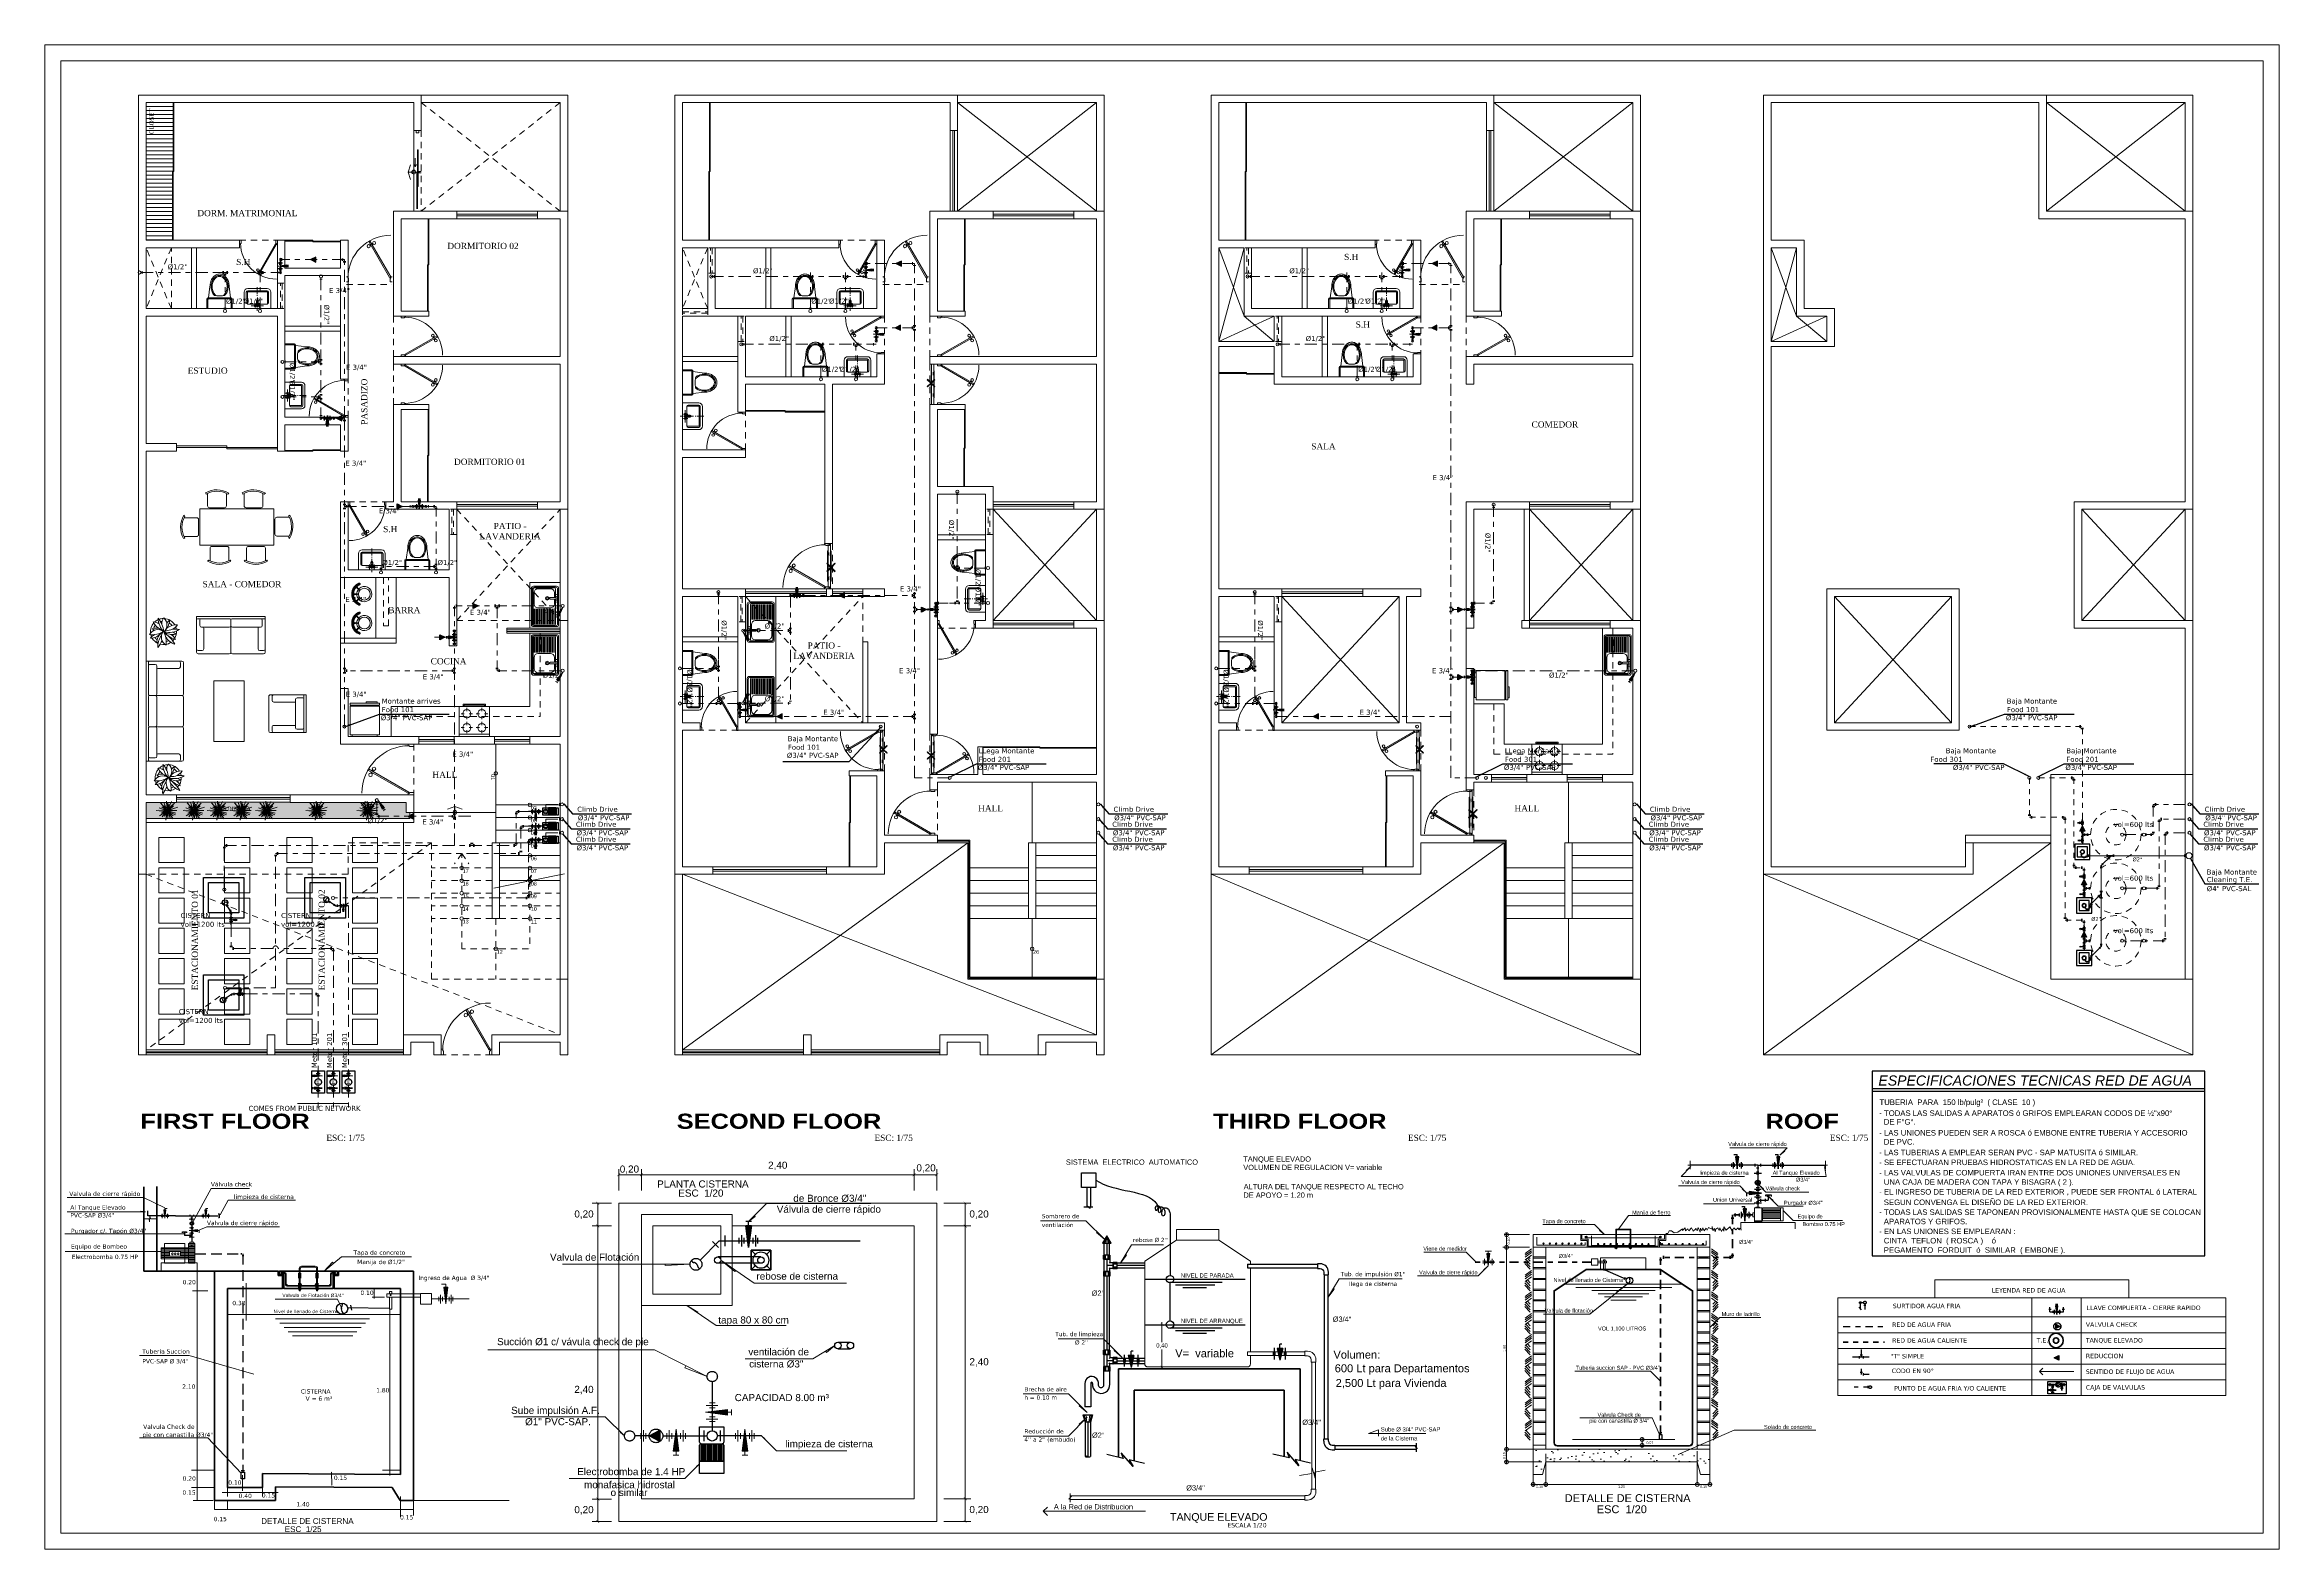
# Model space of a CAD drawing. Header units: millimetres. Extents: x -59 to 123, y 54 to 155.
# Drawn here: x 78.83 to 123.08, y 124.7 to 154.49 of the extents above; entities that cross this region are included whole.
import ezdxf

# ---------------------------------------------------------------- set-up
doc = ezdxf.new("R2010")
doc.units = ezdxf.units.MM
for name, pattern in [('ACAD_ISO06W100', [36, 24, -3, 0, -3, 0, -3, 0, -3]), ('ACAD_ISO10W100', [18.5, 12, -3, 0.5, -3]), ('ACAD_ISO12W100', [21, 12, -3, 0, -3, 0, -3]), ('CONTINUA', [0]), ('HIDDEN', [9.525, 6.35, -3.175]), ('HIDDEN2', [0.1875, 0.125, -0.0625]), ('RAYITAS', [0.375, 0.25, -0.125]), ('TRAZO_Y_PUNTO2', [12.7, 6.35, -3.175, 0, -3.175])]:
    doc.linetypes.add(name, pattern=pattern)
doc.layers.get('0').update_dxf_attribs({"lineweight": 9})
doc.layers.get('Defpoints').update_dxf_attribs({"lineweight": 0})
for name, color, linetype in [('16-plantas', 250, 'Continuous'), ('A-PROY', 8, 'HIDDEN2'), ('A-TEX 010', 7, 'Continuous'), ('TEXTO', 2, 'Continuous'), ('TEXTO2', 3, 'Continuous')]:
    doc.layers.add(name, color=color, linetype=linetype)
for name, color, linetype, lineweight in [('agua dulce', 7, 'TRAZO_Y_PUNTO2', 30), ('arboles', 94, 'Continuous', 9), ('cisterna', 124, 'ACAD_ISO06W100', 20), ('COTAS', 8, 'Continuous', 5), ('desague', 4, 'Continuous', 60), ('DET-CORTE', 86, 'Continuous', 50), ('EQUIPASANITARIA', 135, 'Continuous', 30), ('Equipodesagüe', 217, 'Continuous', 20), ('ESCALERA', 128, 'Continuous', 9), ('HP-Baranda', 2, 'Continuous', 0), ('HP-Mobiliario', 251, 'Continuous', 0), ('mobiliario', 7, 'Continuous', 0), ('MUEBLES', 40, 'Continuous', 20), ('muro', 5, 'Continuous', 70), ('murobajo', 7, 'Continuous', 30), ('MUROS', 7, 'Continuous', 80), ('niveles', 8, 'Continuous', 15), ('pisos', 251, 'Continuous', 0), ('PLANTILLA', 252, 'Continuous', 13), ('PUERTAS', 7, 'Continuous', 9), ('red desague', 73, 'Continuous', 80), ('redaguacaliente', 30, 'ACAD_ISO12W100', 50), ('redaguafria', 141, 'ACAD_ISO10W100', 30), ('Redequipoagua', 92, 'Continuous', 13), ('Redesecundaria', 217, 'Continuous', 40), ('Sanitarias', 52, 'Continuous', 0), ('SANITARIOS', 7, 'Continuous', 5), ('Texto de agua', 152, 'Continuous', 30), ('TEXTOAGUA', 140, 'Continuous', 20), ('vegetacion', 95, 'Continuous', 0), ('VENTANA BAJA', 150, 'Continuous', 20), ('VENTANAS', 7, 'Continuous', 0), ('VIDRIO', 7, 'Continuous', 5)]:
    doc.layers.add(name, color=color, linetype=linetype, lineweight=lineweight)
doc.styles.add('ARIALNEG', font='arialbd.ttf')
doc.styles.add('BOLD', font='swissl.ttf', dxfattribs={"height": 2})
doc.styles.add('Cuaacab4', font='arial.ttf', dxfattribs={"height": 0.12})
doc.styles.add('Interiores', font='arial.ttf', dxfattribs={"height": 0.0875})
doc.styles.add('JURGA', font='arial.ttf', dxfattribs={"height": 0.1})
doc.styles.add('Letra0.04', font='arial.ttf', dxfattribs={"height": 0.04})
doc.styles.add('ROMANS', font='ROMANS.SHX', dxfattribs={"width": 1.35, "height": 0.29})
doc.styles.get("Standard").update_dxf_attribs({"font": 'arial.ttf'})
doc.styles.add('STITULO', font='sanss___.ttf', dxfattribs={"width": 1.2, "height": 0.12})
doc.styles.add('style4', font='verdanab.ttf', dxfattribs={"height": 0.1})
doc.styles.add('textcosan', font='verdana.ttf', dxfattribs={"height": 0.1})
doc.styles.add('TIPO1', font='arial.ttf', dxfattribs={"height": 0.55})
doc.dimstyles.new('Cota1-20(Planta)', dxfattribs={"dimtxt": 0.045, "dimasz": 0.0225, "dimexe": 0.0225, "dimexo": 0.05, "dimgap": 0.01, "dimtad": 1, "dimzin": 1, "dimtxsty": 'Letra0.04', "dimblk": 'ARCHTICK', "dimcen": 2.5, "dimdle": 0.0225, "dimazin": 0, "dimtfac": 1, "dimtix": 1, "dimtmove": 0, "dimatfit": 3, "dimldrblk": 'ARCHTICK', "dimfxl": 1, "dimtolj": 1, "dimarcsym": 0})
doc.dimstyles.new('dimension horizontal', dxfattribs={"dimtxt": 0.08, "dimasz": 0.1, "dimexe": 0.15, "dimexo": 0.3, "dimgap": 0.01, "dimtad": 2, "dimtih": 1, "dimtoh": 1, "dimzin": 1, "dimtxsty": 'style4', "dimblk": 'ARCHTICK', "dimcen": 0.08, "dimadec": 0, "dimazin": 0, "dimtfac": 1, "dimtmove": 0, "dimatfit": 3, "dimfxl": 1, "dimarcsym": 0})

# ---------------------------------------------------------------- blocks, each defined once
blk = doc.blocks.new('A$C64153278')
at = {"layer": 'mobiliario'}
for p, q in [((0.145, 0.113), (0.13, 0.08)), ((0.144, 0.074), (0.159, 0.107)), ((0.177, 0.183), (0.157, 0.139)), ((0.171, 0.132), (0.191, 0.177)), ((0.321, 0.171), (0.337, 0.126)), ((0.352, 0.131), (0.334, 0.177)), ((0.347, 0.1), (0.36, 0.066)), ((0.374, 0.071), (0.361, 0.105)), ((0.474, 0.245), (0.429, 0.265)), ((0.436, 0.279), (0.48, 0.258)), ((0.532, 0.218), (0.499, 0.233)), ((0.506, 0.247), (0.538, 0.232))]:
    blk.add_line(p, q, dxfattribs=at)
blk.add_circle((0.254, 0.373), 0.175, dxfattribs=at)
for centre, radius, start, end in [((0.025, 0.128), 0.025, 43.05842, 223.05842), ((0.262, 0.35), 0.35, 223.05842, 357.65186), ((0.254, 0.373), 0.225, 332.79435, 243.13807), ((0.262, 0.35), 0.3, 223.05842, 357.65186), ((0.136, 0.117), 0.01, 335.30981, 14.25225), ((0.158, 0.123), 0.0125, 116.36737, 194.25225), ((0.148, 0.143), 0.01, 296.36737, 335.30981), ((0.168, 0.102), 0.01, 116.36737, 155.30981), ((0.158, 0.123), 0.0125, 296.36737, 14.25225), ((0.18, 0.128), 0.01, 155.30981, 194.25225), ((0.184, 0.179), 0.00753, 341.9626, 155.10704), ((0.254, 0.373), 0.225, 251.72826, 288.43083), ((0.328, 0.174), 0.00753, 27.00793, 200.15237), ((0.328, 0.123), 0.01, 341.4127, 20.35514), ((0.349, 0.115), 0.0125, 161.4127, 239.29758), ((0.254, 0.373), 0.225, 292.25126, 328.96199), ((0.338, 0.096), 0.01, 20.35514, 59.29758), ((0.361, 0.135), 0.01, 200.35514, 239.29758), ((0.349, 0.115), 0.0125, 341.4127, 59.29758), ((0.371, 0.108), 0.01, 161.4127, 200.35514), ((0.433, 0.272), 0.00753, 65.60324, 238.74768), ((0.47, 0.236), 0.01, 26.45803, 65.40047), ((0.49, 0.246), 0.0125, 206.45803, 284.34291), ((0.484, 0.268), 0.01, 245.40047, 284.34291), ((0.49, 0.246), 0.0125, 26.45803, 104.34291), ((0.495, 0.224), 0.01, 65.40047, 104.34291), ((0.51, 0.256), 0.01, 206.45803, 245.40047), ((0.587, 0.336), 0.025, 357.65186, 177.65186)]:
    blk.add_arc(centre, radius, start, end, dxfattribs=at)
for points in [[(0.026, 0.128), (0.02, 0.117), (0.001, 0.135), (0.008, 0.146)], [(0.02, 0.117), (0.02, 0.103), (0.001, 0.122), (0.001, 0.135)], [(0.02, 0.103), (0.026, 0.092), (0.007, 0.111), (0.001, 0.122)], [(0.037, 0.135), (0.026, 0.128), (0.008, 0.146), (0.019, 0.152)], [(0.049, 0.135), (0.037, 0.135), (0.019, 0.152), (0.032, 0.152)], [(0.046, 0.112), (0.04, 0.1), (0.02, 0.117), (0.026, 0.128)], [(0.04, 0.1), (0.041, 0.086), (0.02, 0.103), (0.02, 0.117)], [(0.041, 0.086), (0.047, 0.074), (0.026, 0.092), (0.02, 0.103)], [(0.056, 0.119), (0.046, 0.112), (0.026, 0.128), (0.037, 0.135)], [(0.06, 0.128), (0.049, 0.135), (0.032, 0.152), (0.043, 0.145)], [(0.067, 0.12), (0.056, 0.119), (0.037, 0.135), (0.049, 0.135)], [(0.067, 0.097), (0.062, 0.084), (0.04, 0.1), (0.046, 0.112)], [(0.062, 0.084), (0.063, 0.07), (0.041, 0.086), (0.04, 0.1)], [(0.063, 0.07), (0.069, 0.058), (0.047, 0.074), (0.041, 0.086)], [(0.076, 0.105), (0.067, 0.097), (0.046, 0.112), (0.056, 0.119)], [(0.078, 0.113), (0.067, 0.12), (0.049, 0.135), (0.06, 0.128)], [(0.087, 0.106), (0.076, 0.105), (0.056, 0.119), (0.067, 0.12)], [(0.089, 0.084), (0.085, 0.071), (0.062, 0.084), (0.067, 0.097)], [(0.085, 0.071), (0.086, 0.056), (0.063, 0.07), (0.062, 0.084)], [(0.086, 0.056), (0.093, 0.044), (0.069, 0.058), (0.063, 0.07)], [(0.097, 0.1), (0.087, 0.106), (0.067, 0.12), (0.078, 0.113)], [(0.097, 0.092), (0.089, 0.084), (0.067, 0.097), (0.076, 0.105)], [(0.107, 0.094), (0.097, 0.092), (0.076, 0.105), (0.087, 0.106)], [(0.112, 0.073), (0.109, 0.059), (0.085, 0.071), (0.089, 0.084)], [(0.109, 0.059), (0.111, 0.044), (0.086, 0.056), (0.085, 0.071)], [(0.111, 0.044), (0.117, 0.031), (0.093, 0.044), (0.086, 0.056)], [(0.117, 0.087), (0.107, 0.094), (0.087, 0.106), (0.097, 0.1)], [(0.119, 0.082), (0.112, 0.073), (0.089, 0.084), (0.097, 0.092)], [(0.129, 0.083), (0.119, 0.082), (0.097, 0.092), (0.107, 0.094)], [(0.138, 0.077), (0.129, 0.083), (0.107, 0.094), (0.117, 0.087)], [(0.136, 0.063), (0.134, 0.049), (0.109, 0.059), (0.112, 0.073)], [(0.134, 0.049), (0.136, 0.034), (0.111, 0.044), (0.109, 0.059)], [(0.136, 0.034), (0.143, 0.021), (0.117, 0.031), (0.111, 0.044)], [(0.142, 0.072), (0.136, 0.063), (0.112, 0.073), (0.119, 0.082)], [(0.151, 0.074), (0.142, 0.072), (0.119, 0.082), (0.129, 0.083)], [(0.16, 0.068), (0.151, 0.074), (0.129, 0.083), (0.138, 0.077)], [(0.161, 0.056), (0.159, 0.041), (0.134, 0.049), (0.136, 0.063)], [(0.159, 0.041), (0.162, 0.026), (0.136, 0.034), (0.134, 0.049)], [(0.166, 0.065), (0.161, 0.056), (0.136, 0.063), (0.142, 0.072)], [(0.162, 0.026), (0.169, 0.013), (0.143, 0.021), (0.136, 0.034)], [(0.174, 0.067), (0.166, 0.065), (0.142, 0.072), (0.151, 0.074)], [(0.182, 0.061), (0.174, 0.067), (0.151, 0.074), (0.16, 0.068)], [(0.186, 0.05), (0.186, 0.036), (0.159, 0.041), (0.161, 0.056)], [(0.186, 0.036), (0.189, 0.019), (0.162, 0.026), (0.159, 0.041)], [(0.191, 0.06), (0.186, 0.05), (0.161, 0.056), (0.166, 0.065)], [(0.189, 0.019), (0.195, 0.006), (0.169, 0.013), (0.162, 0.026)], [(0.197, 0.062), (0.191, 0.06), (0.166, 0.065), (0.174, 0.067)], [(0.205, 0.055), (0.197, 0.062), (0.174, 0.067), (0.182, 0.061)], [(0.215, 0.056), (0.212, 0.047), (0.186, 0.05), (0.191, 0.06)], [(0.212, 0.047), (0.212, 0.032), (0.186, 0.036), (0.186, 0.05)], [(0.212, 0.032), (0.216, 0.015), (0.189, 0.019), (0.186, 0.036)], [(0.216, 0.015), (0.222, 0.002), (0.195, 0.006), (0.189, 0.019)], [(0.221, 0.058), (0.215, 0.056), (0.191, 0.06), (0.197, 0.062)], [(0.228, 0.052), (0.221, 0.058), (0.197, 0.062), (0.205, 0.055)], [(0.241, 0.055), (0.238, 0.045), (0.212, 0.047), (0.215, 0.056)], [(0.238, 0.045), (0.239, 0.03), (0.212, 0.032), (0.212, 0.047)], [(0.239, 0.03), (0.244, 0.014), (0.216, 0.015), (0.212, 0.032)], [(0.245, 0.056), (0.241, 0.055), (0.215, 0.056), (0.221, 0.058)], [(0.244, 0.014), (0.25, 0), (0.222, 0.002), (0.216, 0.015)], [(0.252, 0.05), (0.245, 0.056), (0.221, 0.058), (0.228, 0.052)], [(0.266, 0.055), (0.265, 0.045), (0.238, 0.045), (0.241, 0.055)], [(0.265, 0.045), (0.267, 0.03), (0.239, 0.03), (0.238, 0.045)], [(0.267, 0.03), (0.271, 0.014), (0.244, 0.014), (0.239, 0.03)], [(0.27, 0.057), (0.266, 0.055), (0.241, 0.055), (0.245, 0.056)], [(0.271, 0.014), (0.277, 0), (0.25, 0), (0.244, 0.014)], [(0.275, 0.05), (0.27, 0.057), (0.245, 0.056), (0.252, 0.05)], [(0.291, 0.057), (0.291, 0.048), (0.265, 0.045), (0.266, 0.055)], [(0.291, 0.048), (0.294, 0.033), (0.267, 0.03), (0.265, 0.045)], [(0.294, 0.059), (0.291, 0.057), (0.266, 0.055), (0.27, 0.057)], [(0.294, 0.033), (0.299, 0.016), (0.271, 0.014), (0.267, 0.03)], [(0.298, 0.052), (0.294, 0.059), (0.27, 0.057), (0.275, 0.05)], [(0.299, 0.016), (0.304, 0.002), (0.277, 0), (0.271, 0.014)], [(0.317, 0.063), (0.316, 0.061), (0.291, 0.057), (0.294, 0.059)], [(0.316, 0.061), (0.317, 0.052), (0.291, 0.048), (0.291, 0.057)], [(0.317, 0.052), (0.32, 0.037), (0.294, 0.033), (0.291, 0.048)], [(0.322, 0.056), (0.317, 0.063), (0.294, 0.059), (0.298, 0.052)], [(0.32, 0.037), (0.326, 0.021), (0.299, 0.016), (0.294, 0.033)], [(0.326, 0.021), (0.332, 0.007), (0.304, 0.002), (0.299, 0.016)], [(0.341, 0.068), (0.34, 0.067), (0.316, 0.061), (0.317, 0.063)], [(0.34, 0.067), (0.342, 0.058), (0.317, 0.052), (0.316, 0.061)], [(0.344, 0.061), (0.341, 0.068), (0.317, 0.063), (0.322, 0.056)], [(0.342, 0.058), (0.347, 0.044), (0.32, 0.037), (0.317, 0.052)], [(0.347, 0.044), (0.353, 0.027), (0.326, 0.021), (0.32, 0.037)], [(0.353, 0.027), (0.358, 0.013), (0.332, 0.007), (0.326, 0.021)], [(0.364, 0.076), (0.364, 0.075), (0.34, 0.067), (0.341, 0.068)], [(0.364, 0.075), (0.367, 0.067), (0.342, 0.058), (0.34, 0.067)], [(0.367, 0.069), (0.364, 0.076), (0.341, 0.068), (0.344, 0.061)], [(0.367, 0.067), (0.373, 0.052), (0.347, 0.044), (0.342, 0.058)], [(0.373, 0.052), (0.379, 0.036), (0.353, 0.027), (0.347, 0.044)], [(0.379, 0.036), (0.384, 0.022), (0.358, 0.013), (0.353, 0.027)], [(0.388, 0.078), (0.386, 0.085), (0.364, 0.076), (0.367, 0.069)], [(0.386, 0.085), (0.388, 0.085), (0.364, 0.075), (0.364, 0.076)], [(0.388, 0.085), (0.392, 0.077), (0.367, 0.067), (0.364, 0.075)], [(0.392, 0.077), (0.398, 0.063), (0.373, 0.052), (0.367, 0.067)], [(0.398, 0.063), (0.404, 0.046), (0.379, 0.036), (0.373, 0.052)], [(0.404, 0.046), (0.409, 0.032), (0.384, 0.022), (0.379, 0.036)], [(0.409, 0.088), (0.408, 0.096), (0.386, 0.085), (0.388, 0.078)], [(0.408, 0.096), (0.41, 0.096), (0.388, 0.085), (0.386, 0.085)], [(0.41, 0.096), (0.415, 0.089), (0.392, 0.077), (0.388, 0.085)], [(0.415, 0.089), (0.422, 0.075), (0.398, 0.063), (0.392, 0.077)], [(0.422, 0.075), (0.429, 0.059), (0.404, 0.046), (0.398, 0.063)], [(0.429, 0.059), (0.434, 0.045), (0.409, 0.032), (0.404, 0.046)], [(0.429, 0.101), (0.429, 0.109), (0.408, 0.096), (0.409, 0.088)], [(0.429, 0.109), (0.432, 0.109), (0.41, 0.096), (0.408, 0.096)], [(0.432, 0.109), (0.438, 0.102), (0.415, 0.089), (0.41, 0.096)], [(0.438, 0.102), (0.446, 0.089), (0.422, 0.075), (0.415, 0.089)], [(0.446, 0.089), (0.453, 0.073), (0.429, 0.059), (0.422, 0.075)], [(0.448, 0.123), (0.452, 0.124), (0.432, 0.109), (0.429, 0.109)], [(0.448, 0.114), (0.448, 0.123), (0.429, 0.109), (0.429, 0.101)], [(0.453, 0.073), (0.457, 0.059), (0.434, 0.045), (0.429, 0.059)], [(0.452, 0.124), (0.459, 0.118), (0.438, 0.102), (0.432, 0.109)], [(0.459, 0.118), (0.468, 0.105), (0.446, 0.089), (0.438, 0.102)], [(0.468, 0.105), (0.475, 0.089), (0.453, 0.073), (0.446, 0.089)], [(0.467, 0.139), (0.472, 0.14), (0.452, 0.124), (0.448, 0.123)], [(0.466, 0.13), (0.467, 0.139), (0.448, 0.123), (0.448, 0.114)], [(0.472, 0.14), (0.48, 0.135), (0.459, 0.118), (0.452, 0.124)], [(0.475, 0.089), (0.479, 0.075), (0.457, 0.059), (0.453, 0.073)], [(0.48, 0.135), (0.488, 0.122), (0.468, 0.105), (0.459, 0.118)], [(0.483, 0.146), (0.484, 0.156), (0.467, 0.139), (0.466, 0.13)], [(0.484, 0.156), (0.49, 0.158), (0.472, 0.14), (0.467, 0.139)], [(0.488, 0.122), (0.496, 0.107), (0.475, 0.089), (0.468, 0.105)], [(0.49, 0.158), (0.498, 0.153), (0.48, 0.135), (0.472, 0.14)], [(0.496, 0.107), (0.5, 0.093), (0.479, 0.075), (0.475, 0.089)], [(0.498, 0.153), (0.508, 0.141), (0.488, 0.122), (0.48, 0.135)], [(0.498, 0.164), (0.5, 0.174), (0.484, 0.156), (0.483, 0.146)], [(0.5, 0.174), (0.506, 0.177), (0.49, 0.158), (0.484, 0.156)], [(0.508, 0.141), (0.516, 0.127), (0.496, 0.107), (0.488, 0.122)], [(0.506, 0.177), (0.516, 0.172), (0.498, 0.153), (0.49, 0.158)], [(0.516, 0.127), (0.52, 0.112), (0.5, 0.093), (0.496, 0.107)], [(0.512, 0.183), (0.514, 0.193), (0.5, 0.174), (0.498, 0.164)], [(0.516, 0.172), (0.526, 0.162), (0.508, 0.141), (0.498, 0.153)], [(0.514, 0.193), (0.521, 0.197), (0.506, 0.177), (0.5, 0.174)], [(0.521, 0.197), (0.531, 0.193), (0.516, 0.172), (0.506, 0.177)], [(0.526, 0.162), (0.534, 0.147), (0.516, 0.127), (0.508, 0.141)], [(0.524, 0.203), (0.527, 0.213), (0.514, 0.193), (0.512, 0.183)], [(0.527, 0.213), (0.534, 0.218), (0.521, 0.197), (0.514, 0.193)], [(0.531, 0.193), (0.542, 0.183), (0.526, 0.162), (0.516, 0.172)], [(0.534, 0.147), (0.537, 0.133), (0.52, 0.112), (0.516, 0.127)], [(0.534, 0.218), (0.545, 0.215), (0.531, 0.193), (0.521, 0.197)], [(0.535, 0.224), (0.538, 0.235), (0.527, 0.213), (0.524, 0.203)], [(0.542, 0.183), (0.55, 0.169), (0.534, 0.147), (0.526, 0.162)], [(0.538, 0.235), (0.546, 0.24), (0.534, 0.218), (0.527, 0.213)], [(0.545, 0.215), (0.556, 0.206), (0.542, 0.183), (0.531, 0.193)], [(0.546, 0.24), (0.557, 0.238), (0.545, 0.215), (0.534, 0.218)], [(0.55, 0.169), (0.553, 0.155), (0.537, 0.133), (0.534, 0.147)], [(0.544, 0.246), (0.547, 0.257), (0.538, 0.235), (0.535, 0.224)], [(0.547, 0.257), (0.556, 0.263), (0.546, 0.24), (0.538, 0.235)], [(0.556, 0.206), (0.564, 0.193), (0.55, 0.169), (0.542, 0.183)], [(0.551, 0.268), (0.555, 0.279), (0.547, 0.257), (0.544, 0.246)], [(0.557, 0.238), (0.569, 0.23), (0.556, 0.206), (0.545, 0.215)], [(0.556, 0.263), (0.567, 0.262), (0.557, 0.238), (0.546, 0.24)], [(0.555, 0.279), (0.564, 0.286), (0.556, 0.263), (0.547, 0.257)], [(0.564, 0.193), (0.568, 0.179), (0.553, 0.155), (0.55, 0.169)], [(0.557, 0.291), (0.56, 0.303), (0.555, 0.279), (0.551, 0.268)], [(0.56, 0.303), (0.57, 0.31), (0.564, 0.286), (0.555, 0.279)], [(0.564, 0.286), (0.576, 0.286), (0.567, 0.262), (0.556, 0.263)], [(0.569, 0.23), (0.577, 0.217), (0.564, 0.193), (0.556, 0.206)], [(0.56, 0.314), (0.564, 0.326), (0.56, 0.303), (0.557, 0.291)], [(0.567, 0.262), (0.579, 0.254), (0.569, 0.23), (0.557, 0.238)], [(0.562, 0.337), (0.566, 0.35), (0.564, 0.326), (0.56, 0.314)], [(0.564, 0.326), (0.574, 0.334), (0.57, 0.31), (0.56, 0.303)], [(0.566, 0.35), (0.576, 0.359), (0.574, 0.334), (0.564, 0.326)], [(0.57, 0.31), (0.582, 0.311), (0.576, 0.286), (0.564, 0.286)], [(0.577, 0.217), (0.58, 0.203), (0.568, 0.179), (0.564, 0.193)], [(0.576, 0.286), (0.588, 0.279), (0.579, 0.254), (0.567, 0.262)], [(0.579, 0.254), (0.588, 0.242), (0.577, 0.217), (0.569, 0.23)], [(0.574, 0.334), (0.586, 0.336), (0.582, 0.311), (0.57, 0.31)], [(0.576, 0.359), (0.588, 0.361), (0.586, 0.336), (0.574, 0.334)], [(0.582, 0.311), (0.594, 0.305), (0.588, 0.279), (0.576, 0.286)], [(0.588, 0.242), (0.591, 0.228), (0.58, 0.203), (0.577, 0.217)], [(0.588, 0.279), (0.596, 0.268), (0.588, 0.242), (0.579, 0.254)], [(0.586, 0.336), (0.598, 0.331), (0.594, 0.305), (0.582, 0.311)], [(0.588, 0.361), (0.601, 0.358), (0.598, 0.331), (0.586, 0.336)], [(0.594, 0.305), (0.603, 0.294), (0.596, 0.268), (0.588, 0.279)], [(0.596, 0.268), (0.599, 0.254), (0.591, 0.228), (0.588, 0.242)], [(0.598, 0.331), (0.607, 0.321), (0.603, 0.294), (0.594, 0.305)], [(0.603, 0.294), (0.606, 0.281), (0.599, 0.254), (0.596, 0.268)], [(0.601, 0.358), (0.609, 0.348), (0.607, 0.321), (0.598, 0.331)], [(0.607, 0.321), (0.61, 0.308), (0.606, 0.281), (0.603, 0.294)], [(0.609, 0.348), (0.612, 0.335), (0.61, 0.308), (0.607, 0.321)]]:
    blk.add_3dface(points, dxfattribs=at)
blk = doc.blocks.new('lavo')
for p, q in [((734.652, 78.217), (734.652, 77.495)), ((734.652, 78.217), (734.652, 77.495)), ((734.672, 78.198), (734.672, 77.515)), ((734.672, 78.198), (734.672, 77.515)), ((734.691, 78.256), (735.15, 78.256)), ((734.691, 78.256), (735.15, 78.256)), ((734.711, 78.237), (735.13, 78.237)), ((734.711, 78.237), (735.13, 78.237)), ((734.716, 78.206), (734.716, 77.71)), ((734.716, 78.206), (734.716, 77.71)), ((734.735, 78.225), (735.138, 78.225)), ((734.735, 78.225), (735.138, 78.225)), ((734.741, 78.206), (734.741, 77.905)), ((734.741, 78.206), (734.741, 77.905)), ((734.764, 78.206), (734.764, 77.905)), ((734.764, 78.206), (734.764, 77.905)), ((734.788, 78.206), (734.788, 77.905)), ((734.788, 78.206), (734.788, 77.905)), ((734.811, 78.206), (734.811, 77.905)), ((734.811, 78.206), (734.811, 77.905)), ((735.06, 77.886), (734.813, 77.886)), ((735.06, 77.886), (734.813, 77.886)), ((734.834, 78.206), (734.834, 77.905)), ((734.834, 78.206), (734.834, 77.905)), ((734.858, 78.206), (734.858, 77.905)), ((734.858, 78.206), (734.858, 77.905)), ((734.881, 78.206), (734.881, 77.905)), ((734.881, 78.206), (734.881, 77.905)), ((734.905, 78.206), (734.905, 77.905)), ((734.905, 78.206), (734.905, 77.905)), ((734.928, 78.206), (734.928, 77.905)), ((734.928, 78.206), (734.928, 77.905)), ((734.951, 78.206), (734.951, 77.905)), ((734.951, 78.206), (734.951, 77.905)), ((734.975, 78.206), (734.975, 77.905)), ((734.975, 78.206), (734.975, 77.905)), ((734.998, 78.206), (734.998, 77.905)), ((734.998, 78.206), (734.998, 77.905)), ((735.021, 78.206), (735.021, 77.905)), ((735.021, 78.206), (735.021, 77.905)), ((735.045, 78.206), (735.045, 77.905)), ((735.045, 78.206), (735.045, 77.905)), ((735.068, 78.206), (735.068, 77.905)), ((735.068, 78.206), (735.068, 77.905)), ((735.091, 78.206), (735.091, 77.905)), ((735.091, 78.206), (735.091, 77.905)), ((735.115, 78.206), (735.115, 77.905)), ((735.115, 78.206), (735.115, 77.905)), ((735.138, 78.206), (735.138, 77.905)), ((735.138, 78.206), (735.138, 77.905)), ((735.158, 78.206), (735.158, 77.507)), ((735.158, 78.206), (735.158, 77.507)), ((735.169, 78.198), (735.169, 77.515)), ((735.169, 78.198), (735.169, 77.515)), ((735.189, 78.217), (735.189, 77.495)), ((735.189, 78.217), (735.189, 77.495)), ((734.691, 77.456), (735.15, 77.456)), ((734.691, 77.456), (735.15, 77.456)), ((734.697, 77.702), (734.697, 77.688)), ((734.697, 77.702), (734.697, 77.688)), ((734.821, 77.71), (734.705, 77.71)), ((734.821, 77.71), (734.705, 77.71)), ((734.705, 77.68), (734.821, 77.68)), ((734.705, 77.68), (734.821, 77.68)), ((734.711, 77.476), (735.13, 77.476)), ((734.711, 77.476), (735.13, 77.476)), ((734.716, 77.68), (734.716, 77.507)), ((734.716, 77.68), (734.716, 77.507)), ((734.735, 77.808), (734.735, 77.71)), ((734.735, 77.808), (734.735, 77.71)), ((734.735, 77.68), (734.735, 77.582)), ((734.735, 77.68), (734.735, 77.582)), ((734.735, 77.488), (735.138, 77.488)), ((734.735, 77.488), (735.138, 77.488)), ((735.06, 77.504), (734.813, 77.504)), ((735.06, 77.504), (734.813, 77.504)), ((734.829, 77.688), (734.829, 77.702)), ((734.829, 77.688), (734.829, 77.702)), ((735.138, 77.808), (735.138, 77.582)), ((735.138, 77.808), (735.138, 77.582))]:
    blk.add_line(p, q)
for centre, radius in [((734.694, 77.749), 0.0202), ((734.694, 77.749), 0.0202), ((734.694, 77.64), 0.0202), ((734.694, 77.64), 0.0202), ((734.878, 77.695), 0.0361), ((734.878, 77.695), 0.0361), ((734.878, 77.695), 0.0205), ((734.878, 77.695), 0.0205)]:
    blk.add_circle(centre, radius)
for centre, radius, start, end in [((734.691, 78.217), 0.0389, 90, 180), ((734.691, 78.217), 0.0389, 90, 180), ((734.711, 78.198), 0.0389, 90, 180), ((734.711, 78.198), 0.0389, 90, 180), ((734.735, 78.206), 0.0195, 90, 180), ((734.735, 78.206), 0.0195, 90, 180), ((734.813, 77.808), 0.0779, 90, 180), ((734.813, 77.808), 0.0779, 90, 180), ((735.06, 77.808), 0.0779, 0, 90), ((735.06, 77.808), 0.0779, 0, 90), ((735.13, 78.198), 0.0389, 0, 90), ((735.13, 78.198), 0.0389, 0, 90), ((735.138, 78.206), 0.0195, 0, 90), ((735.138, 78.206), 0.0195, 0, 90), ((735.15, 78.217), 0.0389, 0, 90), ((735.15, 78.217), 0.0389, 0, 90), ((734.691, 77.495), 0.0389, 180, 270), ((734.691, 77.495), 0.0389, 180, 270), ((734.711, 77.515), 0.0389, 180, 270), ((734.711, 77.515), 0.0389, 180, 270), ((734.705, 77.702), 0.00779, 90, 180), ((734.705, 77.702), 0.00779, 90, 180), ((734.705, 77.688), 0.00779, 180, 270), ((734.705, 77.688), 0.00779, 180, 270), ((734.735, 77.507), 0.0195, 180, 270), ((734.735, 77.507), 0.0195, 180, 270), ((734.813, 77.582), 0.0779, 180, 270), ((734.813, 77.582), 0.0779, 180, 270), ((734.821, 77.702), 0.00779, 0, 90), ((734.821, 77.702), 0.00779, 0, 90), ((734.821, 77.688), 0.00779, 270, 360), ((734.821, 77.688), 0.00779, 270, 360), ((735.06, 77.582), 0.0779, 270, 0), ((735.06, 77.582), 0.0779, 270, 0), ((735.13, 77.515), 0.0389, 270, 0), ((735.13, 77.515), 0.0389, 270, 0), ((735.138, 77.507), 0.0195, 270, 0), ((735.138, 77.507), 0.0195, 270, 0), ((735.15, 77.495), 0.0389, 270, 0), ((735.15, 77.495), 0.0389, 270, 0)]:
    blk.add_arc(centre, radius, start, end)
blk = doc.blocks.new('COC')
for p, q in [((602.899, 76.322), (603.499, 76.322)), ((602.899, 76.322), (602.899, 75.722)), ((602.934, 76.176), (603.001, 76.176)), ((602.979, 76.362), (603.419, 76.362)), ((602.979, 76.362), (602.979, 76.322)), ((602.999, 76.342), (603.399, 76.342)), ((602.999, 76.342), (602.999, 76.322)), ((603.05, 76.225), (603.05, 76.291)), ((603.05, 76.069), (603.05, 76.127)), ((603.099, 76.176), (603.164, 76.176)), ((603.234, 76.176), (603.3, 76.176)), ((603.349, 76.225), (603.349, 76.291)), ((603.349, 76.069), (603.349, 76.127)), ((603.398, 76.176), (603.463, 76.176)), ((603.399, 76.342), (603.399, 76.322)), ((603.419, 76.362), (603.419, 76.322)), ((603.499, 76.322), (603.499, 75.722)), ((603.499, 75.772), (602.899, 75.772)), ((603.499, 75.722), (602.899, 75.722)), ((602.934, 75.901), (603.001, 75.901)), ((603.05, 75.95), (603.05, 76.016)), ((603.05, 75.794), (603.05, 75.852)), ((603.099, 75.901), (603.164, 75.901)), ((603.234, 75.901), (603.3, 75.901)), ((603.349, 75.95), (603.349, 76.016)), ((603.349, 75.794), (603.349, 75.852)), ((603.398, 75.901), (603.463, 75.901))]:
    blk.add_line(p, q)
for centre in [(603.05, 76.176), (603.349, 76.176), (603.05, 75.901), (603.349, 75.901)]:
    blk.add_circle(centre, 0.0812)
blk = doc.blocks.new('REFRI')
at = {"layer": 'MUEBLES', "color": 250, "lineweight": 0, "ltscale": 0.25}
for p, q in [((0, 0.254), (0, -0.254)), ((0.04, 0.254), (0, 0.254)), ((0.04, 0.298), (0.04, -0.302)), ((0.625, 0.298), (0.04, 0.298)), ((0.625, -0.302), (0.625, 0.298)), ((0.647, 0.277), (0.625, 0.277)), ((0.647, -0.302), (0.647, 0.298)), ((0.685, 0.298), (0.647, 0.298)), ((0.685, 0.298), (0.685, -0.302)), ((0.685, -0.302), (0.685, 0.298)), ((0, -0.254), (0.04, -0.254)), ((0.04, -0.302), (0.625, -0.302)), ((0.647, -0.28), (0.625, -0.28)), ((0.647, -0.302), (0.685, -0.302)), ((0.711, -0.034), (0.685, -0.034)), ((0.711, -0.256), (0.685, -0.256)), ((0.711, -0.256), (0.711, -0.034))]:
    blk.add_line(p, q, dxfattribs=at)
blk = doc.blocks.new('A$C16406C30')
at = {"layer": 'HP-Mobiliario'}
for p, q in [((0.189, 0.5), (0, 0.5)), ((0.179, 0.48), (0, 0.48)), ((0.203, 0.494), (0.186, 0.477)), ((0.189, 0.03), (0.189, 0.47)), ((0.209, 0.02), (0.209, 0.48)), ((0.209, 0.468), (0.434, 0.44)), ((0, 0.02), (0.179, 0.02)), ((0, 0), (0.189, 0)), ((0.203, 0.006), (0.186, 0.023)), ((0.209, 0.032), (0.434, 0.06)), ((0.249, 0.194), (0.249, 0.306)), ((0.259, 0.322), (0.259, 0.353)), ((0.259, 0.147), (0.259, 0.178))]:
    blk.add_line(p, q, dxfattribs=at)
for points in [[(0.249, 0.306, -0.100268), (0.29, 0.354, -0.08725), (0.353, 0.387, -0.077598), (0.434, 0.4, -0.077598), (0.514, 0.387, -0.08725), (0.577, 0.354, -0.105601), (0.62, 0.303, -0.12364), (0.634, 0.25, -0.12364), (0.62, 0.197, -0.105601), (0.577, 0.146, -0.08725), (0.514, 0.113, -0.077598), (0.434, 0.1, -0.077598)], [(0.434, 0.1, -0.077598), (0.353, 0.113, -0.08725), (0.29, 0.146, -0.100268), (0.249, 0.194, -0.12364)], [(0.259, 0.353, -0.0362), (0.278, 0.37, -0.08725), (0.347, 0.406, -0.077598), (0.434, 0.42, -0.077598), (0.52, 0.406, -0.08725), (0.589, 0.37, -0.105601), (0.638, 0.313, -0.12364), (0.654, 0.25, -0.12364), (0.638, 0.187, -0.105601), (0.589, 0.13, -0.08725), (0.52, 0.094, -0.077598), (0.434, 0.08, -0.077598)], [(0.434, 0.08, -0.077598), (0.347, 0.094, -0.08725), (0.278, 0.13, -0.0362), (0.259, 0.147, -0.12364)], [(0.434, 0.44, -0.076393), (0.532, 0.425, -0.086437), (0.61, 0.384, -0.105872), (0.666, 0.32, -0.125404), (0.684, 0.25, -0.125404), (0.666, 0.18, -0.105872), (0.61, 0.116, -0.086437), (0.532, 0.075, -0.076393), (0.434, 0.06, -0.076393)]]:
    blk.add_lwpolyline(points, format="xyb", dxfattribs=at)
for centre, radius, start, end in [((0.179, 0.47), 0.01, 0, 90), ((0.189, 0.48), 0.02, 0, 90), ((0.179, 0.03), 0.01, 270, 0), ((0.189, 0.02), 0.02, 270, 0)]:
    blk.add_arc(centre, radius, start, end, dxfattribs=at)
blk = doc.blocks.new('A$C45F17A5E')
at = {"color": 250, "lineweight": 0}
for p, q in [((0.13, 0.259), (0.13, 0.203)), ((0.144, 0.229), (0.144, 0)), ((0.158, 0.259), (0.158, 0.203))]:
    blk.add_line(p, q, dxfattribs=at)
blk.add_lwpolyline([(0.288, 0.052), (0.144, 0), (0, 0.052)], dxfattribs=at)
blk.add_circle((0.144, 0.114), 0.0379, dxfattribs=at)
blk = doc.blocks.new('rf67')
at = {"layer": 'PUERTAS', "ltscale": 0.01}
for p, q in [((2984.409, 394.824), (2984.426, 394.825)), ((2984.41, 394.8), (2984.427, 394.801)), ((2984.425, 394.83), (2984.431, 394.83)), ((2984.427, 394.796), (2984.425, 394.83)), ((2984.427, 394.796), (2984.433, 394.796)), ((2984.462, 394.831), (2984.457, 394.831)), ((2984.464, 394.797), (2984.458, 394.797)), ((2984.464, 394.797), (2984.462, 394.831)), ((2984.479, 394.827), (2984.463, 394.826)), ((2984.48, 394.803), (2984.464, 394.802))]:
    blk.add_line(p, q, dxfattribs=at)
at = {"layer": 'PUERTAS', "ltscale": 0.075}
for p, q in [((2984.454, 394.896), (2984.429, 394.895)), ((2984.458, 394.069), (2984.429, 394.895)), ((2984.483, 394.07), (2984.454, 394.896)), ((2983.664, 394.391), (2983.698, 394.374)), ((2983.733, 394.439), (2983.698, 394.374)), ((2983.711, 394.48), (2983.733, 394.468)), ((2983.733, 394.468), (2983.722, 394.445)), ((2983.722, 394.445), (2983.733, 394.439)), ((2984.46, 394.053), (2984.425, 393.987)), ((2984.459, 393.969), (2984.425, 393.987)), ((2984.483, 394.07), (2984.458, 394.069)), ((2984.472, 394.047), (2984.46, 394.053)), ((2984.483, 394.07), (2984.472, 394.047)), ((2984.506, 394.058), (2984.483, 394.07))]:
    blk.add_line(p, q, dxfattribs=at)
at = {"layer": 'PUERTAS', "ltscale": 0.01}
for centre in [(2984.382, 394.812), (2984.507, 394.816)]:
    blk.add_circle(centre, 0.0302, dxfattribs=at)
blk.add_arc((2984.471, 394.048), 0.848, 61.9779, 152.0448, dxfattribs=at)
blk = doc.blocks.new('A$C553331B4')
at = {"layer": 'pisos'}
for points in [[(0, 4.1), (0.5, 4.1), (0.5, 3.6), (0, 3.6)], [(1.8, 4.1), (1.3, 4.1), (1.3, 3.6), (1.8, 3.6)], [(0, 3.5), (0.5, 3.5), (0.5, 3), (0, 3)], [(1.8, 3.5), (1.3, 3.5), (1.3, 3), (1.8, 3)], [(0, 2.9), (0.5, 2.9), (0.5, 2.4), (0, 2.4)], [(1.8, 2.9), (1.3, 2.9), (1.3, 2.4), (1.8, 2.4)], [(0, 2.3), (0.5, 2.3), (0.5, 1.8), (0, 1.8)], [(1.8, 2.3), (1.3, 2.3), (1.3, 1.8), (1.8, 1.8)], [(0, 1.7), (0.5, 1.7), (0.5, 1.2), (0, 1.2)], [(1.8, 1.7), (1.3, 1.7), (1.3, 1.2), (1.8, 1.2)], [(0, 1.1), (0.5, 1.1), (0.5, 0.6), (0, 0.6)], [(1.8, 1.1), (1.3, 1.1), (1.3, 0.6), (1.8, 0.6)], [(0, 0.5), (0.5, 0.5), (0.5, 0), (0, 0)], [(1.8, 0.5), (1.3, 0.5), (1.3, 0), (1.8, 0)]]:
    blk.add_lwpolyline(points, close=True, dxfattribs=at)
blk = doc.blocks.new('DWW')
at = {"layer": 'arboles', "color": 251}
for p, q in [((303.82, 165.03), (303.512, 165.036)), ((303.512, 165.036), (303.756, 165.015)), ((303.566, 165.072), (303.566, 165.072)), ((303.82, 165.03), (303.596, 165.113)), ((303.596, 165.113), (303.772, 165.041)), ((303.82, 165.03), (303.604, 164.887)), ((303.782, 164.998), (303.604, 164.887)), ((303.604, 164.887), (303.604, 164.887)), ((303.82, 165.03), (303.629, 165.257)), ((303.629, 165.257), (303.77, 165.098)), ((303.653, 164.967), (303.785, 165.033)), ((303.82, 165.03), (303.653, 164.967)), ((303.82, 165.03), (303.668, 165.141)), ((303.668, 165.141), (303.788, 165.068)), ((303.679, 165.147), (303.679, 165.147)), ((303.82, 165.03), (303.679, 164.86)), ((303.679, 164.86), (303.782, 164.998)), ((303.69, 165.128), (303.69, 165.128)), ((303.82, 165.03), (303.729, 165.27)), ((303.729, 165.27), (303.815, 165.052)), ((303.82, 165.03), (303.741, 165.17)), ((303.741, 165.17), (303.77, 165.098)), ((303.82, 165.03), (303.744, 164.875)), ((303.744, 164.875), (303.809, 164.982)), ((303.82, 165.03), (303.783, 164.76)), ((303.783, 164.76), (303.822, 164.974)), ((303.812, 165.133), (303.805, 165.302)), ((303.841, 165.274), (303.813, 165.108)), ((303.82, 165.03), (303.949, 165.3)), ((303.82, 165.03), (303.841, 165.274)), ((303.82, 165.03), (304.028, 165.251)), ((303.82, 165.03), (303.865, 165.223)), ((303.82, 165.03), (304.001, 165.176)), ((303.82, 165.03), (304.124, 165.137)), ((303.82, 165.03), (304.102, 165.041)), ((303.82, 165.03), (304.074, 164.966)), ((303.82, 165.03), (303.99, 164.798)), ((303.82, 165.03), (304.063, 164.918)), ((303.82, 165.03), (303.99, 164.889)), ((303.82, 165.03), (303.837, 164.818)), ((303.82, 165.03), (303.92, 164.804)), ((303.837, 164.818), (303.83, 164.987)), ((303.865, 165.223), (303.836, 165.057)), ((304.063, 164.918), (303.847, 165.014)), ((303.99, 164.889), (303.852, 164.992)), ((303.949, 165.3), (303.853, 165.084)), ((303.853, 165.084), (304.028, 165.251)), ((304.074, 164.966), (303.855, 165.027)), ((303.99, 164.798), (303.857, 164.971)), ((303.857, 164.971), (303.92, 164.804)), ((304.102, 165.041), (303.863, 165.041)), ((303.873, 165.151), (303.873, 165.151)), ((304.001, 165.176), (303.879, 165.059)), ((304.124, 165.137), (303.879, 165.059)), ((303.898, 164.836), (303.898, 164.836)), ((303.987, 165.227), (303.987, 165.227)), ((303.997, 165.207), (303.997, 165.207)), ((304.012, 164.912), (304.012, 164.912)), ((304.022, 164.892), (304.022, 164.892))]:
    blk.add_line(p, q, dxfattribs=at)
blk = doc.blocks.new('A$C5137030B')
at = {"layer": 'mobiliario'}
for p, q in [((0.383, 0.375), (0.383, 1.845)), ((0.383, 1.845), (1.101, 1.845)), ((0.51, 2.162), (0.525, 2.141)), ((0.551, 2.149), (0.551, 1.905)), ((0.588, 1.868), (0.886, 1.868)), ((0.923, 1.905), (0.923, 2.149)), ((0.95, 2.141), (0.971, 2.158)), ((1.101, 1.845), (1.101, 0.375)), ((0.083, 1.666), (0.066, 1.688)), ((0.319, 1.639), (0.075, 1.639)), ((0.356, 1.305), (0.356, 1.602)), ((1.12, 1.651), (1.12, 1.353)), ((1.402, 1.688), (1.157, 1.688)), ((1.415, 1.729), (1.393, 1.715)), ((0.062, 1.227), (0.083, 1.241)), ((0.083, 0.942), (0.066, 0.964)), ((0.075, 1.268), (0.319, 1.268)), ((0.319, 0.915), (0.075, 0.915)), ((1.12, 0.927), (1.12, 0.629)), ((1.157, 1.316), (1.402, 1.316)), ((1.402, 0.964), (1.157, 0.964)), ((1.393, 1.29), (1.41, 1.268)), ((1.415, 1.005), (1.393, 0.99)), ((0.062, 0.503), (0.083, 0.517)), ((0.075, 0.544), (0.319, 0.544)), ((0.356, 0.581), (0.356, 0.878)), ((1.157, 0.592), (1.402, 0.592)), ((1.393, 0.565), (1.41, 0.544)), ((1.101, 0.375), (0.383, 0.375)), ((0.535, 0.083), (0.513, 0.066)), ((0.561, 0.319), (0.561, 0.075)), ((0.896, 0.356), (0.598, 0.356)), ((0.933, 0.075), (0.933, 0.319)), ((0.974, 0.062), (0.959, 0.083))]:
    blk.add_line(p, q, dxfattribs=at)
for centre, radius, start, end in [((0.737, 1.776), 0.448, 58.5054, 120.4019), ((0.737, 1.776), 0.421, 60.0817, 120.6821), ((0.588, 1.905), 0.0372, 180, 270), ((0.886, 1.905), 0.0372, 270, 0), ((0.448, 1.454), 0.448, 148.5054, 210.4019), ((0.448, 1.454), 0.421, 150.0817, 210.6821), ((0.319, 1.602), 0.0372, 0, 90), ((1.157, 1.651), 0.0372, 90, 180), ((1.157, 1.353), 0.0372, 180, 270), ((1.028, 1.502), 0.421, 330.0817, 30.6821), ((1.028, 1.502), 0.448, 328.5054, 30.4019), ((0.448, 0.729), 0.448, 148.5054, 210.4019), ((0.448, 0.729), 0.421, 150.0817, 210.6821), ((0.319, 1.305), 0.0372, 270, 0), ((0.319, 0.878), 0.0372, 0, 90), ((1.157, 0.927), 0.0372, 90, 180), ((1.028, 0.778), 0.421, 330.0817, 30.6821), ((1.028, 0.778), 0.448, 328.5054, 30.4019), ((0.319, 0.581), 0.0372, 270, 0), ((1.157, 0.629), 0.0372, 180, 270), ((0.747, 0.448), 0.448, 238.5054, 300.4019), ((0.747, 0.448), 0.421, 240.0817, 300.6821), ((0.598, 0.319), 0.0372, 90, 180), ((0.896, 0.319), 0.0372, 0, 90)]:
    blk.add_arc(centre, radius, start, end, dxfattribs=at)
blk = doc.blocks.new('A$C1F100167')
at = {"layer": 'mobiliario'}
for p, q in [((0, 0.71), (0, 0.066)), ((0.198, 0.743), (0.033, 0.743)), ((0.11, 0.679), (0.033, 0.679)), ((0.143, 0.646), (0.143, 0.231)), ((0.648, 0.743), (0.198, 0.743)), ((0.681, 0.182), (0.681, 0.71)), ((0.681, 0.182), (0.681, 0.71)), ((0.714, 0.743), (1.328, 0.743)), ((1.219, 0.646), (1.219, 0.215)), ((1.252, 0.679), (1.328, 0.679)), ((1.361, 0.71), (1.361, 0.066)), ((0, 0), (0, 0.066)), ((1.361, 0), (0, 0)), ((0.016, 0.05), (0.082, 0.05)), ((0.066, 0.182), (0.066, 0.066)), ((0.082, 0.05), (0.664, 0.05)), ((0.099, 0.215), (0.648, 0.215)), ((0.681, 0.066), (0.681, 0.182)), ((0.681, 0.066), (0.681, 0.182)), ((1.283, 0.05), (0.697, 0.05)), ((1.266, 0.215), (0.714, 0.215)), ((1.361, 0.05), (1.283, 0.05)), ((1.299, 0.066), (1.299, 0.182)), ((1.361, 0), (1.361, 0.066))]:
    blk.add_line(p, q, dxfattribs=at)
for centre, radius, start, end in [((0.033, 0.71), 0.033, 90, 180), ((0.033, 0.646), 0.033, 90, 180), ((0.11, 0.646), 0.033, 0, 90), ((0.648, 0.71), 0.033, 0, 90), ((0.714, 0.71), 0.033, 90, 180), ((1.252, 0.646), 0.033, 90, 180), ((1.328, 0.71), 0.033, 0, 90), ((1.328, 0.646), 0.033, 0, 90), ((0.016, 0.066), 0.0165, 180, 270), ((0.099, 0.182), 0.033, 90, 180), ((0.082, 0.066), 0.0165, 180, 270), ((0.126, 0.231), 0.0165, 270, 0), ((0.648, 0.182), 0.033, 0, 90), ((0.664, 0.066), 0.0165, 270, 0), ((0.714, 0.182), 0.033, 90, 180), ((0.697, 0.066), 0.0165, 180, 270), ((1.266, 0.182), 0.033, 0, 90), ((1.283, 0.066), 0.0165, 270, 0)]:
    blk.add_arc(centre, radius, start, end, dxfattribs=at)
blk = doc.blocks.new('juy')
at = {"layer": 'mobiliario'}
for p, q in [((290.007, 88.104), (290.007, 88.038)), ((290.007, 88.104), (291.987, 88.104)), ((291.987, 88.104), (291.987, 88.038)), ((290.007, 87.395), (290.007, 88.038)), ((290.023, 88.055), (290.089, 88.055)), ((290.073, 87.923), (290.073, 88.038)), ((290.089, 88.055), (290.671, 88.055)), ((290.106, 87.89), (290.654, 87.89)), ((290.149, 87.459), (290.149, 87.873)), ((290.687, 88.038), (290.687, 87.923)), ((290.687, 87.923), (290.687, 87.395)), ((290.687, 87.923), (290.687, 87.395)), ((290.704, 88.055), (291.29, 88.055)), ((290.72, 87.89), (291.273, 87.89)), ((291.306, 88.038), (291.306, 87.923)), ((291.306, 88.038), (291.306, 87.923)), ((291.306, 87.923), (291.306, 87.395)), ((291.306, 87.923), (291.306, 87.395)), ((291.904, 88.055), (291.323, 88.055)), ((291.888, 87.89), (291.339, 87.89)), ((291.844, 87.459), (291.844, 87.873)), ((291.97, 88.055), (291.904, 88.055)), ((291.921, 87.923), (291.921, 88.038)), ((291.987, 87.395), (291.987, 88.038)), ((290.116, 87.426), (290.04, 87.426)), ((290.654, 87.362), (290.04, 87.362)), ((291.273, 87.362), (290.72, 87.362)), ((291.339, 87.362), (291.789, 87.362)), ((291.789, 87.362), (291.954, 87.362)), ((291.877, 87.426), (291.954, 87.426))]:
    blk.add_line(p, q, dxfattribs=at)
for centre, radius, start, end in [((290.023, 88.038), 0.0165, 90, 180), ((290.089, 88.038), 0.0165, 90, 180), ((290.106, 87.923), 0.033, 180, 270), ((290.133, 87.873), 0.0165, 0, 90), ((290.654, 87.923), 0.033, 270, 0), ((290.671, 88.038), 0.0165, 0, 90), ((290.704, 88.038), 0.0165, 90, 180), ((290.72, 87.923), 0.033, 180, 270), ((291.273, 87.923), 0.033, 270, 0), ((291.29, 88.038), 0.0165, 0, 90), ((291.323, 88.038), 0.0165, 90, 180), ((291.339, 87.923), 0.033, 180, 270), ((291.86, 87.873), 0.0165, 90, 180), ((291.888, 87.923), 0.033, 270, 0), ((291.904, 88.038), 0.0165, 0, 90), ((291.97, 88.038), 0.0165, 0, 90), ((290.04, 87.459), 0.033, 180, 270), ((290.04, 87.395), 0.033, 180, 270), ((290.116, 87.459), 0.033, 270, 0), ((290.654, 87.395), 0.033, 270, 0), ((290.72, 87.395), 0.033, 180, 270), ((291.273, 87.395), 0.033, 270, 0), ((291.339, 87.395), 0.033, 180, 270), ((291.877, 87.459), 0.033, 180, 270), ((291.954, 87.459), 0.033, 270, 0), ((291.954, 87.395), 0.033, 270, 0)]:
    blk.add_arc(centre, radius, start, end, dxfattribs=at)
blk = doc.blocks.new('A$C35FC679C')
at = {"layer": 'mobiliario'}
for centre, major_axis, start_param, end_param in [((0.275, 0.318), (-0.183, 0.183), 0.051086, 0.909468), ((0.37, 0.655), (0.234, 0.234), 2.807945, 3.559162), ((0.053, 0.276), (-0.166, 0.166), -1.394739, -0.871978), ((0.275, 0.318), (0.146, 0.146), 1.683254, 2.05202), ((0.275, 0.318), (-0.183, 0.183), -0.365862, -0.03183), ((0.275, 0.318), (0.146, 0.146), 1.271239, 1.398804), ((0.576, 0.594), (0.288, 0.288), 2.381853, 3.132124), ((-0.132, 0.308), (-0.288, 0.288), 3.952649, 4.669739), ((0.275, 0.318), (0.183, 0.183), 0.797223, 1.134269), ((0.275, 0.318), (0.146, 0.146), 0.909973, 1.067965), ((0.43, 0.479), (-0.132, 0.132), 0.167501, 0.86755), ((0.157, 0.446), (-0.132, 0.132), 3.094325, 4.784748), ((-0.091, 0.63), (0.353, 0.353), 4.785521, 5.315946), ((0.275, 0.318), (0.183, 0.183), 6.02824, 7.016873), ((0.351, 0.577), (-0.166, 0.166), 2.21188, 3.369461), ((0.275, 0.318), (-0.146, 0.146), -1.199158, -1.042094), ((0.518, 0.347), (0.16, 0.16), 1.337852, 1.698718), ((0.544, 0.122), (0.234, 0.234), 0.766198, 1.445373), ((0.275, 0.318), (-0.146, 0.146), 4.538164, 4.923401), ((0.164, 0.17), (-0.132, 0.132), -1.418119, 0.293643), ((0.052, 0.662), (0.288, 0.288), 3.797997, 4.502305), ((0.018, 0.436), (0.177, 0.177), 3.921465, 4.892716), ((0.235, 0.02), (-0.194, 0.194), -0.261765, 0.135081), ((0.275, 0.318), (0.183, 0.183), 2.599723, 2.77898), ((0.14, 0.114), (-0.194, 0.194), -0.937031, -0.455009), ((0.191, 0.58), (0.177, 0.177), 3.331376, 3.563389), ((0.275, 0.318), (-0.183, 0.183), 1.311404, 1.930218), ((0.275, 0.318), (-0.146, 0.146), 0.584922, 0.72824), ((0.275, 0.318), (-0.146, 0.146), 1.092541, 1.137504), ((0.275, 0.318), (-0.146, 0.146), 1.385002, 1.687797), ((0.377, 0.104), (-0.166, 0.166), -0.270571, 0.843169), ((-0.044, 0.364), (0.234, 0.234), 4.523092, 4.652415), ((0.511, 0.03), (-0.245, 0.245), 0.133267, 0.873255), ((-0.311, 0.359), (0.422, 0.422), 4.851626, 5.129163), ((0.275, 0.318), (0.183, 0.183), 3.671632, 4.53098), ((0.42, 0.212), (0.132, 0.132), 1.775543, 3.400298), ((0.275, 0.318), (0.146, 0.146), 3.725409, 3.865505), ((-0.076, 0.117), (-0.288, 0.288), 3.763059, 4.467367), ((0.447, 0.534), (0.194, 0.194), 3.309542, 4.190301), ((0.663, 0.637), (0.353, 0.353), 3.077982, 3.622898), ((0.397, 0.647), (0.245, 0.245), 3.630658, 4.513959), ((-0.021, -0.222), (0.422, 0.422), 6.001395, 6.507374), ((0.615, 0.394), (0.245, 0.245), 2.917221, 3.59382), ((0.275, 0.318), (-0.146, 0.146), 2.629977, 2.881634), ((0.308, 0.066), (0.16, 0.16), 5.927989, 6.537035), ((0.275, 0.318), (0.146, 0.146), 4.730852, 4.837244), ((0.502, -0.232), (-0.422, 0.422), -0.932448, -0.695335), ((0.365, 0.073), (0.177, 0.177), 0.122703, 0.408865), ((0.275, 0.318), (0.183, 0.183), 4.706544, 4.887542), ((0.275, 0.318), (-0.146, 0.146), 3.492902, 3.652356), ((0.275, 0.318), (0.146, 0.146), 5.381139, 5.463081), ((0.275, 0.318), (0.183, 0.183), 4.969783, 5.537943), ((0.275, 0.318), (0.183, 0.183), 5.676028, 5.861613)]:
    blk.add_ellipse(centre, major_axis=major_axis, ratio=1, start_param=start_param, end_param=end_param, dxfattribs=at)
blk = doc.blocks.new('A$C22363C2C')
at = {"layer": 'mobiliario'}
for p, q in [((0, 0.747), (0.066, 0.747)), ((0.05, 0.73), (0.05, 0.664)), ((0.05, 0.078), (0.05, 0.664)), ((0.71, 0.747), (0.066, 0.747)), ((0.066, 0.681), (0.182, 0.681)), ((0.066, 0.681), (0.182, 0.681)), ((0.182, 0.681), (0.066, 0.681)), ((0.215, 0.095), (0.215, 0.648)), ((0.646, 0.604), (0.231, 0.604)), ((0.679, 0.637), (0.679, 0.714)), ((0.743, 0.714), (0.743, 0.033)), ((0.05, 0), (0.05, 0.078)), ((0.066, 0.062), (0.182, 0.062)), ((0.646, 0.143), (0.215, 0.143)), ((0.679, 0.11), (0.679, 0.033)), ((0, 0), (0.066, 0)), ((0.71, 0), (0.066, 0))]:
    blk.add_line(p, q, dxfattribs=at)
blk.add_lwpolyline([(0, 0.747), (0, 0)], dxfattribs=at)
for centre, radius, start, end in [((0.066, 0.73), 0.0165, 90, 180), ((0.066, 0.664), 0.0165, 90, 180), ((0.066, 0.664), 0.0165, 90, 180), ((0.182, 0.648), 0.033, 0, 90), ((0.182, 0.648), 0.033, 0, 90), ((0.231, 0.62), 0.0165, 180, 270), ((0.646, 0.714), 0.033, 0, 90), ((0.646, 0.637), 0.033, 270, 0), ((0.71, 0.714), 0.033, 0, 90), ((0.066, 0.078), 0.0165, 180, 270), ((0.182, 0.095), 0.033, 270, 0), ((0.646, 0.11), 0.033, 0, 90), ((0.646, 0.033), 0.033, 270, 0), ((0.71, 0.033), 0.033, 270, 0)]:
    blk.add_arc(centre, radius, start, end, dxfattribs=at)
blk = doc.blocks.new('LAV-5')
for p, q in [((-0.264, 0), (-0.264, -0.324)), ((0, 0), (-0.264, 0)), ((-0.045, -0.022), (-0.045, 0.001)), ((-0.002, -0.008), (-0.002, 0.043)), ((0.264, 0), (0, 0)), ((0.042, -0.022), (0.042, 0.001)), ((0.264, -0.324), (0.264, 0)), ((-0.22, -0.116), (-0.22, -0.324)), ((-0.198, -0.089), (-0.198, -0.324)), ((-0.192, -0.088), (0.192, -0.088)), ((-0.192, -0.33), (0.192, -0.33)), ((-0.192, -0.352), (0.192, -0.352)), ((-0.192, -0.396), (0.192, -0.396)), ((-0.085, -0.053), (-0.123, -0.053)), ((-0.07, -0.053), (-0.078, -0.053)), ((-0.026, -0.053), (-0.064, -0.053)), ((-0.045, -0.043), (-0.045, -0.031)), ((-0.045, -0.073), (-0.045, -0.043)), ((-0.045, -0.081), (-0.045, -0.106)), ((-0.002, -0.053), (-0.021, -0.053)), ((-0.021, -0.15), (-0.021, -0.053)), ((-0.002, -0.053), (-0.017, -0.053)), ((-0.002, -0.028), (-0.002, -0.02)), ((-0.002, -0.028), (-0.002, -0.02)), ((-0.002, -0.073), (-0.002, -0.041)), ((-0.002, -0.073), (-0.002, -0.041)), ((-0.002, -0.053), (0.018, -0.053)), ((-0.002, -0.053), (0.014, -0.053)), ((-0.002, -0.249), (-0.002, -0.262)), ((-0.002, -0.286), (-0.002, -0.351)), ((-0.002, -0.329), (-0.002, -0.347)), ((-0.002, -0.365), (-0.002, -0.422)), ((-0.001, -0.086), (-0.001, -0.124)), ((-0.001, -0.133), (-0.001, -0.145)), ((-0.001, -0.154), (-0.001, -0.22)), ((0.018, -0.053), (0.018, -0.15)), ((0.023, -0.053), (0.061, -0.053)), ((0.042, -0.043), (0.042, -0.031)), ((0.042, -0.073), (0.042, -0.043)), ((0.042, -0.081), (0.042, -0.106)), ((0.067, -0.053), (0.075, -0.053)), ((0.082, -0.053), (0.12, -0.053)), ((0.198, -0.324), (0.198, -0.089)), ((0.22, -0.324), (0.22, -0.116))]:
    blk.add_line(p, q)
for centre, radius in [((-0.045, -0.053), 0.0188), ((-0.045, -0.053), 0.0137), ((0.042, -0.053), 0.0188), ((0.042, -0.053), 0.0137)]:
    blk.add_circle(centre, radius)
for centre, radius, start, end in [((-0.192, -0.324), 0.0718, 180, 270), ((-0.192, -0.116), 0.0278, 90, 180), ((-0.192, -0.324), 0.0278, 180, 270), ((-0.192, -0.324), 0.00583, 180, 270), ((-0.002, -0.053), 0.0197, 90, 180), ((-0.002, -0.15), 0.0197, 180, 270), ((-0.002, -0.053), 0.0197, 0, 90), ((-0.002, -0.15), 0.0197, 270, 0), ((0.192, -0.116), 0.0278, 0, 90), ((0.192, -0.324), 0.0718, 270, 0), ((0.192, -0.324), 0.0278, 270, 0), ((0.192, -0.324), 0.00583, 270, 0)]:
    blk.add_arc(centre, radius, start, end)
blk = doc.blocks.new('A$C430C04D8')
at = {"layer": 'mobiliario', "lineweight": 0}
h = blk.add_hatch(dxfattribs=at)
h.set_pattern_fill('_USER', color=256, scale=0.08, pattern_type=0)
h.set_pattern_definition([(360, (51.49472, 195.4258), (1e-17, 0.08), [])])
h.paths.add_polyline_path([(0.685, 17.488), (0.685, 18.85), (0.15, 18.85), (0.15, 16.125), (0.67, 16.125), (0.67, 17.488)])
at = {"layer": 'vegetacion', "lineweight": 0}
h = blk.add_hatch(dxfattribs=at)
h.set_pattern_fill('AR-SAND', color=256, scale=0.0025)
h.set_pattern_definition([(37.5, (-176.8133, 67.89399), (-0.00400008, 0.12235331), [0, -0.09652, 0, -0.10795, 0, -0.1031875]), (7.5, (-176.8133, 67.89399), (0.11238082, 0.17920628), [0, -0.05207, 0, -0.086995, 0, -0.0333375]), (327.5, (-176.89141, 67.89399), (0.19774809, 0.000359296), [0, -0.03175, 0, -0.1143, 0, -0.149225]), (317.5, (-176.89141, 67.89399), (0.19088911, 0.05573233), [0, -0.015875, 0, -0.07493, 0, -0.085725])])
h.paths.add_polyline_path([(5.37, 4.799), (5.3, 4.799), (5.3, 4.999), (0.15, 4.999), (0.15, 4.679), (5.37, 4.679)])
at = {"lineweight": 0}
for p, q in [((5.45, 18.3), (5.45, 16.7)), ((1.05, 15.975), (1.05, 14.775)), ((1.15, 15.975), (1.15, 14.775)), ((2.9, 14.425), (4, 14.425)), ((2.9, 14.325), (4, 14.325))]:
    blk.add_line(p, q, dxfattribs=at)
for points in [[(5.478, 17.751), (5.478, 17.579)], [(5.502, 17.625), (5.478, 17.579), (5.455, 17.625)]]:
    blk.add_lwpolyline(points, dxfattribs=at)
at = {"layer": 'A-PROY', "lineweight": 0}
for p, q in [((5.6, 18.85), (8.35, 16.7)), ((8.35, 18.85), (5.6, 16.7)), ((5.6, 18.3), (5.6, 16.7)), ((0.65, 14.775), (0.15, 15.975)), ((0.65, 15.975), (0.15, 14.775)), ((2, 16.125), (2.75, 16.125)), ((2.75, 15.275), (2.9, 15.275)), ((2.814, 14.775), (2.814, 15.275)), ((2.845, 15.275), (2.845, 14.775)), ((4.119, 15.25), (5.019, 15.25)), ((2.75, 14.775), (2.9, 14.775)), ((2.75, 14.775), (2.9, 14.775)), ((5.05, 14.625), (5.05, 13.825)), ((4.15, 12.625), (4.15, 13.375)), ((5.05, 12.875), (5.05, 13.675)), ((4.15, 10.95), (4.9, 10.95)), ((6.3, 10.8), (6.15, 10.8)), ((6.3, 10.8), (6.15, 10.8)), ((6.205, 10.3), (6.205, 10.8)), ((6.236, 10.8), (6.236, 10.3)), ((6.3, 8.6), (8.35, 10.8)), ((6.3, 10.8), (8.35, 8.6)), ((6.3, 10.3), (6.15, 10.3)), ((4.85, 9.45), (4.85, 8.495)), ((4.95, 8.495), (4.95, 9.45)), ((4.85, 8.495), (4.95, 8.495)), ((6.3, 8.6), (8.35, 8.6)), ((7.95, 8.35), (7.95, 6.7)), ((5, 6.7), (7.95, 6.7)), ((5.45, 6.15), (5.45, 5.15)), ((0.75, 5.15), (3, 5.15)), ((5.8, 4.2), (0.15, 0.1)), ((4.15, 4.2), (5.8, 4.2)), ((4.15, 3.575), (4.15, 4.2)), ((5.8, 4.2), (5.8, 3.7)), ((6.4, 3.984), (6.257, 3.782)), ((6.4, 2.1), (6.4, 3.984)), ((6.4, 3.984), (6.543, 3.782)), ((4.15, 3.575), (0.15, 3.575)), ((0.15, 3.575), (8.35, 0.4)), ((7, 3.7), (5.8, 3.7)), ((5.8, 1.5), (5.8, 3.7)), ((7, 3.45), (5.8, 3.45)), ((7, 3.2), (5.8, 3.2)), ((7.15, 3.2), (8.35, 3.2)), ((7.752, 3.45), (7.75, 2.1)), ((7, 2.95), (5.8, 2.95)), ((7, 2.7), (5.8, 2.7)), ((7.075, 2.7), (7.075, 1.5)), ((7.15, 2.95), (8.35, 2.95)), ((7.15, 2.7), (8.35, 2.7)), ((7.15, 2.1), (6.4, 2.1)), ((7.15, 2.1), (7.75, 2.1)), ((5.8, 1.5), (7.15, 1.5)), ((7.15, 1.5), (8.35, 1.5)), ((6.995, 0), (5.995, 0))]:
    blk.add_line(p, q, dxfattribs=at)
blk.add_lwpolyline([(0.15, 14.775), (0.65, 14.775), (0.65, 15.975), (0.15, 15.975), (0.15, 14.775)], dxfattribs=at)
at = {"layer": 'COTAS', "lineweight": 0}
blk.add_line((5.245, 0.4), (5.245, 4.599), dxfattribs=at)
at = {"layer": 'ESCALERA', "lineweight": 0, "ltscale": 0.25}
for p, q in [((7.075, 4.2), (7.075, 6.15)), ((7.075, 4.95), (8.35, 4.95)), ((7.075, 4.799), (5.45, 4.799)), ((7.075, 4.7), (8.35, 4.7)), ((7.075, 4.45), (8.35, 4.45)), ((7.15, 4.2), (8.35, 4.2)), ((7.15, 3.95), (8.35, 3.95)), ((7.15, 3.7), (8.35, 3.7)), ((7.15, 3.45), (8.35, 3.45))]:
    blk.add_line(p, q, dxfattribs=at)
at = {"layer": 'HP-Baranda', "lineweight": 0}
for p, q in [((8.433, 3.582), (7.812, 3.458)), ((7.684, 3.432), (7.033, 3.302))]:
    blk.add_line(p, q, dxfattribs=at)
blk.add_lwpolyline([(7.684, 3.432), (7.783, 3.558), (7.731, 3.374), (7.812, 3.458)], dxfattribs=at)
at = {"layer": 'HP-Mobiliario', "lineweight": 0}
blk.add_line((0.75, 16.125), (0.15, 16.125), dxfattribs=at)
blk.add_line((0.75, 16.125), (0.15, 16.125), dxfattribs=at)
at = {"layer": 'mobiliario', "lineweight": 0, "ltscale": 0.3}
for p, q in [((4.7, 8.25), (4.7, 9.45)), ((5.1, 8.25), (5.1, 9.45)), ((7.75, 9.35), (7.75, 8.45)), ((7.75, 9.35), (8.35, 9.35)), ((7.75, 8.35), (7.75, 6.9)), ((5, 6.9), (7.75, 6.9)), ((5, 6.9), (5, 6.3))]:
    blk.add_line(p, q, dxfattribs=at)
at = {"layer": 'mobiliario', "lineweight": 0}
blk.add_lwpolyline([(1.492, 7.404), (1.492, 6.204), (2.092, 6.204), (2.092, 7.404)], close=True, dxfattribs=at)
at = {"layer": 'muro', "lineweight": 0, "ltscale": 0.25}
for p, q in [((4, 8.25), (4, 9.45)), ((4, 7.25), (4, 8.15)), ((5.37, 4.679), (0.15, 4.679)), ((5.45, 4.599), (0.15, 4.599)), ((5.37, 4.799), (5.37, 4.679)), ((5.45, 4.799), (5.45, 4.599)), ((0.15, 0.1), (2.55, 0.1)), ((0.15, 0.06), (2.55, 0.06)), ((0.15, 0.038), (2.55, 0.038)), ((0.15, 0), (2.55, 0)), ((2.7, 0.1), (5.245, 0.1)), ((2.7, 0.06), (5.245, 0.06)), ((2.7, 0.038), (5.245, 0.038)), ((2.7, 0), (5.245, 0))]:
    blk.add_line(p, q, dxfattribs=at)
at = {"layer": 'murobajo', "lineweight": 0}
for p, q in [((5.6, 19), (8.5, 19)), ((8.35, 18.85), (5.6, 18.85)), ((8.35, 16.7), (8.35, 18.85)), ((8.5, 16.7), (8.5, 19)), ((6.3, 16.7), (7.9, 16.7)), ((6.3, 16.55), (7.9, 16.55)), ((6.3, 10.95), (7.9, 10.95)), ((6.3, 10.8), (7.9, 10.8)), ((8.35, 10.8), (8.35, 8.6)), ((8.5, 10.8), (8.5, 8.6)), ((7.295, 8.45), (8.35, 8.45)), ((7.295, 8.45), (7.295, 8.35)), ((7.295, 8.35), (8.35, 8.35)), ((5.55, 6.3), (6.25, 6.3)), ((7.05, 6.3), (7.75, 6.3)), ((5.55, 6.15), (6.25, 6.15)), ((7.05, 6.15), (7.75, 6.15)), ((0.75, 5.15), (3, 5.15)), ((0.75, 5), (3, 5)), ((0, 0.4), (0, 3.575)), ((0.15, 3.575), (0.15, 0.4)), ((8.35, 1.5), (8.35, 0.4)), ((8.5, 1.5), (8.5, 0)), ((0, 0.4), (0, 0)), ((0.15, 0), (0, 0)), ((0.15, 0.4), (0.15, 0)), ((2.55, 0.4), (2.55, 0)), ((2.7, 0.4), (2.55, 0.4)), ((2.7, 0), (2.55, 0)), ((2.7, 0.4), (2.7, 0)), ((5.245, 0), (5.245, 0.4)), ((5.995, 0.4), (5.245, 0.4)), ((5.245, 0), (5.395, 0)), ((5.395, 0), (5.395, 0.25)), ((5.845, 0.25), (5.395, 0.25)), ((5.995, 0.4), (5.845, 0.4)), ((5.845, 0.25), (5.845, 0)), ((5.845, 0), (5.995, 0)), ((5.995, 0), (5.995, 0.4)), ((6.995, 0), (6.995, 0.4)), ((8.35, 0.4), (6.995, 0.4)), ((6.995, 0), (7.145, 0)), ((7.145, 0), (7.145, 0.25)), ((8.35, 0.25), (7.145, 0.25)), ((8.35, 0.25), (8.35, 0)), ((8.5, 0), (8.35, 0))]:
    blk.add_line(p, q, dxfattribs=at)
at = {"layer": 'MUROS', "lineweight": 0}
for p, q in [((5.6, 19), (0, 19)), ((0, 19), (0, 3.575)), ((5.45, 18.85), (0.15, 18.85)), ((0.15, 18.85), (0.15, 16.125)), ((5.45, 18.3), (5.45, 18.85)), ((5.6, 18.3), (5.6, 19)), ((5.45, 18.3), (5.6, 18.3)), ((5.05, 16.7), (5.05, 14.625)), ((5.05, 16.7), (6.3, 16.7)), ((5.2, 16.55), (5.2, 14.725)), ((5.2, 16.55), (6.3, 16.55)), ((6.3, 16.7), (6.3, 16.55)), ((7.9, 16.7), (8.5, 16.7)), ((8.5, 10.8), (8.5, 16.7)), ((0.15, 16.125), (2, 16.125)), ((0.15, 15.975), (2, 15.975)), ((2, 16.125), (2, 15.975)), ((2.75, 16.125), (2.75, 14.775)), ((2.9, 16.125), (2.9, 15.575)), ((4, 16.125), (4, 15.575)), ((4.15, 16.125), (4.15, 13.375)), ((2.9, 15.575), (4, 15.575)), ((2.9, 15.425), (4, 15.425)), ((2.9, 15.425), (2.9, 12.625)), ((4, 15.425), (4, 13.375)), ((0.15, 14.775), (2.75, 14.775)), ((0.15, 14.625), (0.15, 12.1)), ((0.15, 14.625), (2.75, 14.625)), ((2.75, 14.625), (2.75, 11.95)), ((5.05, 13.825), (5.05, 13.675)), ((4, 13.375), (4.15, 13.375)), ((8.35, 10.95), (8.35, 13.675)), ((5.05, 12.875), (5.75, 12.875)), ((2.9, 12.625), (4.15, 12.625)), ((2.9, 12.475), (4, 12.475)), ((4.15, 12.625), (4.15, 11.95)), ((0.75, 12.1), (0.15, 12.1)), ((0.15, 11.95), (0.15, 5.15)), ((0.75, 11.95), (0.15, 11.95)), ((0.75, 11.95), (0.75, 12.1)), ((2.9, 11.95), (2.75, 11.95)), ((4.15, 11.95), (4, 11.95)), ((4.15, 10.95), (4, 10.95)), ((4.9, 10.8), (6.15, 10.8)), ((6.3, 10.95), (5.2, 10.95)), ((6.3, 10.95), (5.65, 10.95)), ((6.15, 10.8), (6.15, 9.6)), ((6.3, 8.1), (6.3, 10.95)), ((7.9, 10.8), (8.5, 10.8)), ((8.35, 10.8), (8.5, 10.8)), ((4, 9.45), (6.15, 9.45)), ((4.15, 9.6), (6.15, 9.6)), ((6.15, 8.1), (6.15, 9.45)), ((8.35, 6.3), (8.35, 8.6)), ((8.35, 8.6), (8.5, 8.6)), ((8.5, 1.5), (8.5, 8.6)), ((4, 8.25), (5.1, 8.25)), ((4, 8.15), (4, 8.25)), ((4, 8.15), (5.1, 8.15)), ((5.1, 8.15), (5.1, 8.25)), ((6.15, 8.1), (6.3, 8.1)), ((4, 7.25), (4, 6.15)), ((4.15, 7.25), (4, 7.25)), ((4.15, 7.25), (4.15, 6.3)), ((5.55, 6.3), (4.15, 6.3)), ((5.55, 6.3), (5.55, 6.15)), ((6.25, 6.3), (6.25, 6.15)), ((6.25, 6.3), (7.05, 6.3)), ((7.05, 6.3), (7.05, 6.15)), ((7.75, 6.3), (8.35, 6.3)), ((7.75, 6.3), (7.75, 6.15)), ((5.55, 6.15), (4, 6.15)), ((7.05, 6.15), (6.25, 6.15)), ((7.75, 6.15), (8.35, 6.15)), ((8.35, 4.8), (8.35, 6.15)), ((8.35, 1.5), (8.35, 5.95)), ((0.75, 5.15), (0.15, 5.15)), ((0.15, 4.999), (0.15, 3.575)), ((0.75, 4.999), (0.15, 4.999)), ((0.75, 4.999), (0.75, 5.15)), ((3, 4.999), (3, 5.15)), ((3, 5.15), (5.45, 5.15)), ((3, 4.999), (5.3, 4.999)), ((5.3, 4.799), (5.3, 4.999)), ((5.45, 5.15), (5.45, 4.799)), ((5.45, 4.799), (5.3, 4.799)), ((0.15, 3.575), (0, 3.575)), ((8.35, 1.5), (8.5, 1.5))]:
    blk.add_line(p, q, dxfattribs=at)
at = {"layer": 'MUROS', "linetype": 'CONTINUA', "lineweight": 0}
for p, q in [((7.9, 16.55), (7.9, 16.7)), ((7.9, 16.55), (8.35, 16.55)), ((8.35, 13.825), (8.35, 16.55)), ((0.15, 15.975), (0.15, 14.775)), ((2.75, 16.125), (2.9, 16.125)), ((4.15, 16.125), (4, 16.125)), ((5.05, 14.625), (5.75, 14.625)), ((5.75, 14.725), (5.2, 14.725)), ((5.75, 14.625), (5.75, 14.725)), ((5.05, 13.825), (8.35, 13.825)), ((5.05, 13.675), (8.35, 13.675)), ((5.05, 12.875), (5.05, 10.95)), ((5.75, 12.875), (5.75, 12.775)), ((2.9, 11.95), (2.9, 12.475)), ((4, 12.475), (4, 11.95)), ((5.75, 12.775), (5.2, 12.775)), ((5.2, 10.95), (5.2, 12.775)), ((4, 10.95), (4, 9.45)), ((4.15, 10.95), (4.15, 9.6)), ((4.9, 10.8), (4.9, 10.95)), ((4.9, 10.95), (5.05, 10.95)), ((7.9, 10.8), (7.9, 10.95)), ((7.9, 10.95), (8.35, 10.95))]:
    blk.add_line(p, q, dxfattribs=at)
at = {"layer": 'MUROS', "lineweight": 0}
blk.add_lwpolyline([(7, 4.2), (7.15, 4.2), (7.15, 2.701), (7, 2.701), (7, 4.2)], dxfattribs=at)
at = {"layer": 'niveles', "lineweight": 0}
for centre in [(7.075, 5.575), (7.75, 4.95), (7.75, 4.7), (7.75, 4.45), (7.75, 4.2), (7.75, 3.95), (6.4, 3.7), (7.75, 3.7), (6.4, 3.45), (6.4, 3.2), (7.75, 3.45), (7.75, 3.2), (6.4, 2.95), (6.4, 2.7), (6.4, 2.7), (7.75, 2.95), (7.751, 2.7), (7.075, 2.1)]:
    blk.add_circle(centre, 0.0354, dxfattribs=at)
at = {"layer": 'VENTANA BAJA', "lineweight": 0}
for p, q in [((6.3, 16.643), (7.9, 16.643)), ((6.3, 16.61), (7.9, 16.61)), ((6.3, 10.893), (7.9, 10.893)), ((6.3, 10.86), (7.9, 10.86)), ((8.35, 8.415), (7.295, 8.415)), ((8.35, 8.383), (7.295, 8.383)), ((5.55, 6.243), (6.25, 6.243)), ((5.55, 6.21), (6.25, 6.21)), ((7.05, 6.243), (7.75, 6.243)), ((7.05, 6.21), (7.75, 6.21)), ((0.75, 5.093), (3, 5.093)), ((0.75, 5.06), (3, 5.06))]:
    blk.add_line(p, q, dxfattribs=at)
at = {"layer": 'VENTANAS', "lineweight": 0, "ltscale": 0.25}
blk.add_lwpolyline([(5.55, 18.3), (5.5, 18.3), (5.5, 18.25), (5.55, 18.25)], close=True, dxfattribs=at)
at = {"layer": 'VIDRIO', "lineweight": 0}
for p, q in [((0.685, 18.85), (0.685, 16.125)), ((0.7, 17.488), (0.7, 18.85)), ((5.525, 16.75), (5.525, 17.918)), ((5.54, 17.918), (5.525, 17.918)), ((5.525, 17.918), (5.525, 16.75)), ((5.54, 17.193), (5.54, 17.918)), ((0.685, 17.488), (0.67, 17.488)), ((0.67, 16.125), (0.67, 17.488)), ((0.7, 17.488), (0.685, 17.488)), ((5.51, 16.75), (5.51, 17.475)), ((5.525, 17.475), (5.51, 17.475)), ((5.525, 17.193), (5.54, 17.193)), ((5.735, 16.55), (5.735, 14.725)), ((5.75, 15.638), (5.75, 16.55)), ((3.45, 16.125), (2.9, 16.125)), ((2.9, 16.11), (4, 16.11)), ((3.45, 16.125), (3.45, 16.11)), ((3.45, 16.11), (3.45, 16.095)), ((4, 16.095), (3.45, 16.095)), ((5.735, 15.638), (5.72, 15.638)), ((5.72, 14.725), (5.72, 15.638)), ((5.75, 15.638), (5.735, 15.638)), ((5.735, 12.775), (5.735, 10.95)), ((5.75, 11.863), (5.75, 12.775)), ((1.75, 12.055), (0.75, 12.055)), ((0.75, 12.025), (2.75, 12.025)), ((1.75, 12.055), (1.75, 11.995)), ((2.75, 11.995), (1.75, 11.995)), ((2.9, 11.965), (4, 11.965)), ((3.45, 11.95), (2.9, 11.95)), ((3.45, 11.965), (3.45, 11.98)), ((4, 11.98), (3.45, 11.98)), ((3.45, 11.95), (3.45, 11.965)), ((5.735, 11.863), (5.72, 11.863)), ((5.72, 10.95), (5.72, 11.863)), ((5.75, 11.863), (5.735, 11.863))]:
    blk.add_line(p, q, dxfattribs=at)
at = {"lineweight": 0, "rotation": 270}
blk.add_blockref('A$C45F17A5E', (5.336, 17.619), dxfattribs=at)
at = {"layer": 'arboles', "lineweight": 0, "xscale": 0.6931293320671273, "yscale": 0.6931293320671273, "zscale": 0.6931293320671273}
for p in [(-210.021, -109.556), (-209.492, -109.556), (-209.011, -109.556), (-208.551, -109.556), (-208.054, -109.556), (-207.06, -109.556), (-206.049, -109.556)]:
    blk.add_blockref('DWW', p, dxfattribs=at)
at = {"layer": 'COTAS', "lineweight": 0}
for p in [(0.403, 0.206), (2.935, 0.206)]:
    blk.add_blockref('A$C553331B4', p, dxfattribs=at)
at = {"layer": 'ESCALERA', "lineweight": 0, "ltscale": 0.25, "rotation": 180}
blk.add_blockref('A$C45F17A5E', (6.406, 4.914), dxfattribs=at)
at = {"layer": 'HP-Mobiliario', "lineweight": 0}
for name, p, rotation in [('A$C16406C30', (1.855, 14.775), 90), ('A$C16406C30', (5.77, 9.6), 90), ('lavo', (742.97, 86.733), 180)]:
    blk.add_blockref(name, p, dxfattribs=dict(at, rotation=rotation))
blk.add_blockref('A$C16406C30', (2.9, 13.577), dxfattribs=at)
at = {"layer": 'HP-Mobiliario', "lineweight": 0, "xscale": -1}
for name, p in [('lavo', (742.97, -69.939)), ('COC', (609.849, -69.422))]:
    blk.add_blockref(name, p, dxfattribs=at)
at = {"layer": 'mobiliario', "lineweight": 0}
for name, p, rotation in [('A$C5137030B', (3.056, 9.71), 90), ('A$C22363C2C', (3.322, 7.127), 180)]:
    blk.add_blockref(name, p, dxfattribs=dict(at, rotation=rotation))
at = {"layer": 'mobiliario', "lineweight": 0, "xscale": 0.6666666666666643, "yscale": 0.6666666666666643, "zscale": 0.6666666666666643, "rotation": 249.6721183443362}
for p in [(4.297, 9.366), (4.297, 8.793)]:
    blk.add_blockref('A$C64153278', p, dxfattribs=at)
at = {"layer": 'mobiliario', "lineweight": 0}
for p in [(0.219, 8.062), (0.313, 5.168)]:
    blk.add_blockref('A$C35FC679C', p, dxfattribs=at)
at = {"layer": 'mobiliario', "lineweight": 0, "xscale": -1}
for name, p, rotation in [('A$C1F100167', (1.149, 8.681), 180), ('juy', (88.254, 297.801), 90)]:
    blk.add_blockref(name, p, dxfattribs=dict(at, rotation=rotation))
at = {"layer": 'PLANTILLA', "lineweight": 0, "xscale": 0.9666666666620042, "yscale": 0.9666666666620042, "zscale": 0.9666666666620042, "rotation": 89.99999999999999}
blk.add_blockref('REFRI', (4.478, 6.3), dxfattribs=at)
at = {"layer": 'PUERTAS', "lineweight": 0}
for p, xscale, yscale, zscale, rotation in [((-2039.836, 1472.505), -0.8333333333377142, 0.8333333333377142, 0.8333333333377142, 152.0308016876202), ((-1548.271, 2192.584), 0.8888888888884962, 0.8888888888884962, 0.8888888888884962, 297.9691983123797), ((-1548.271, -2165.084), -0.8888888888884962, 0.8888888888884962, 0.8888888888884962, 242.0308016876203), ((1460.53, 2055.211), -0.8333333333377142, 0.8333333333377142, 0.8333333333377142, 62.03080168762018), ((2046.736, 1467.33), 0.8333333333362815, 0.8333333333362815, 0.8333333333362815, 207.9691983123797), ((1947.289, 2728.598), -1.111111111121789, 1.111111111121789, 1.111111111121789, 62.03080168762027), ((-2716.453, -1941.839), 1.111111111112768, 1.111111111112768, 1.111111111112768, 27.96919831237969)]:
    blk.add_blockref('rf67', p, dxfattribs=dict(at, xscale=xscale, yscale=yscale, zscale=zscale, rotation=rotation))
at = {"layer": 'PUERTAS', "lineweight": 0, "rotation": 27.96919831237964}
blk.add_blockref('rf67', (-2446.084, -1732.355), dxfattribs=at)
at = {"layer": 'SANITARIOS', "linetype": 'Continuous', "lineweight": 0, "xscale": -1}
for p, rotation in [((2.354, 14.775), 180), ((2.9, 13.051), 90), ((4.621, 9.6), 180)]:
    blk.add_blockref('LAV-5', p, dxfattribs=dict(at, rotation=rotation))
at = {"layer": 'A-PROY', "lineweight": 0, "insert": (7.886, 2.851, 0), "char_height": 0.075, "width": 0.20272, "attachment_point": 9, "style": 'BOLD'}
blk.add_mtext('10', dxfattribs=at)
at = {"layer": 'A-TEX 010', "lineweight": 0, "attachment_point": 2, "rotation": 90, "style": 'ROMANS'}
for s, insert, char_height in [('{\\fTimes New Roman|b0|i0|c0|p18;CLOSET}', (0.213, 18.482), 0.08813), ('{\\fTimes New Roman|b0|i0|c0|p18;PASADIZO}', (4.408, 12.93), 0.1224), ('{\\fTimes New Roman|b0|i0|c0|p18;ESTACIONAMIENTO 01}', (1.054, 2.277), 0.1224), ('{\\fTimes New Roman|b0|i0|c0|p18;ESTACIONAMIENTO 02}', (3.565, 2.277), 0.1224)]:
    blk.add_mtext(s, dxfattribs=dict(at, insert=insert, char_height=char_height))
at = {"layer": 'A-TEX 010', "lineweight": 0, "attachment_point": 2, "style": 'ROMANS'}
for s, insert, char_height in [('{\\fTimes New Roman|b0|i0|c0|p18;DORM. MATRIMONIAL}', (2.156, 16.724), 0.1224), ('{\\fTimes New Roman|b0|i0|c0|p18;DORMITORIO 02}', (6.821, 16.075), 0.1224), ('{\\fTimes New Roman|b0|i0|c0|p18;S.H}', (2.075, 15.757), 0.1224), ('{\\fTimes New Roman|b0|i0|c0|p18;ESTUDIO}', (1.369, 13.607), 0.1224), ('{\\fTimes New Roman|b0|i0|c0|p18;DORMITORIO 01}', (6.953, 11.802), 0.1224), ('{\\fTimes New Roman|b0|i0|c0|p18;S.H}', (4.985, 10.47), 0.1224), ('{\\fTimes New Roman|b0|i0|c0|p18;PATIO - \\PLAVANDERIA}', (7.358, 10.531), 0.1224), ('{\\fTimes New Roman|b0|i0|c0|p18;SALA - COMEDOR}', (2.048, 9.38), 0.1224), ('{\\fTimes New Roman|b0|i0|c0|p18;BARRA}', (5.263, 8.866), 0.1224), ('{\\fTimes New Roman|b0|i0|c0|p18;COCINA}', (6.139, 7.854), 0.1224), ('{\\fTimes New Roman|b0|i0|c0|p18;HALL}', (6.066, 5.606), 0.1224), ('{\\fTimes New Roman|b0|i0|c0|p18;JARDINERA}', (1.879, 4.915), 0.0816)]:
    blk.add_mtext(s, dxfattribs=dict(at, insert=insert, char_height=char_height))
at = {"layer": 'niveles', "lineweight": 0, "insert": (6.976, 5.439, 0), "char_height": 0.075, "width": 0.20272, "attachment_point": 9, "rotation": 270, "style": 'BOLD'}
blk.add_mtext('01', dxfattribs=at)
at = {"layer": 'niveles', "lineweight": 0, "char_height": 0.075, "width": 0.20272, "attachment_point": 9, "style": 'BOLD'}
for s, insert in [('02', (7.886, 4.851, 0)), ('03', (7.886, 4.601, 0)), ('04', (7.886, 4.351, 0)), ('05', (7.886, 4.101, 0)), ('17', (6.536, 3.601, 0)), ('06', (7.886, 3.851, 0)), ('07', (7.886, 3.601, 0)), ('16', (6.536, 3.351, 0)), ('15', (6.536, 3.101, 0)), ('08', (7.886, 3.351, 0)), ('09', (7.886, 3.101, 0)), ('14', (6.536, 2.851, 0)), ('13', (6.536, 2.601, 0)), ('11', (7.887, 2.601, 0)), ('12', (7.211, 2.001, 0))]:
    blk.add_mtext(s, dxfattribs=dict(at, insert=insert))
blk = doc.blocks.new('CRFDSX')
at = {"layer": 'mobiliario'}
for points in [[(-77.916, 3.047), (-77.916, 3.095), (-77.922, 3.095), (-77.922, 3.256), (-77.881, 3.256), (-77.881, 3.095), (-77.887, 3.095), (-77.887, 3.047)], [(-78.001, 2.955), (-78.008, 2.947), (-77.926, 2.879), (-78.001, 2.955), (-78.001, 2.955)], [(-78.008, 2.947), (-77.926, 2.879), (-77.94, 2.879), (-78.008, 2.947), (-78.008, 2.947)], [(-77.94, 2.879), (-78.001, 2.805), (-78.008, 2.812), (-77.94, 2.879), (-77.94, 2.879)], [(-77.926, 2.879), (-77.94, 2.879), (-78.001, 2.805), (-77.926, 2.879), (-77.926, 2.879)], [(-77.984, 2.779), (-77.984, 2.779)], [(-77.866, 2.955), (-77.926, 2.879), (-77.94, 2.879), (-77.866, 2.955), (-77.866, 2.955)], [(-77.926, 2.879), (-77.94, 2.879), (-77.859, 2.812), (-77.926, 2.879), (-77.926, 2.879)], [(-77.94, 2.879), (-77.859, 2.812), (-77.866, 2.805), (-77.94, 2.879), (-77.94, 2.879)], [(-77.933, 3.114), (-77.933, 2.879), (-77.933, 2.595)], [(-77.929, 3.107), (-77.929, 3.102), (-77.928, 3.102), (-77.927, 3.1), (-77.926, 3.099), (-77.926, 3.098), (-77.926, 3.097), (-77.926, 3.096), (-77.926, 3.095)], [(-77.929, 3.102), (-77.929, 2.879), (-77.929, 2.608)], [(-77.926, 3.095), (-77.922, 3.095), (-77.922, 3.126), (-77.927, 3.126), (-77.927, 3.122)], [(-77.926, 3.095), (-77.926, 2.879), (-77.926, 2.614)], [(-77.859, 2.947), (-77.866, 2.955), (-77.926, 2.879), (-77.859, 2.947), (-77.859, 2.947)], [(-77.922, 3.034), (-77.922, 2.879), (-77.922, 2.675), (-77.922, 2.879), (-77.922, 3.034)], [(-77.918, 3.037), (-77.918, 3.044)], [(-77.883, 3.044), (-77.883, 3.037)], [(-77.875, 3.122), (-77.875, 3.126), (-77.881, 3.126), (-77.881, 3.095), (-77.877, 3.095), (-77.877, 3.096), (-77.877, 3.097), (-77.877, 3.098), (-77.876, 3.099), (-77.876, 3.1), (-77.875, 3.1), (-77.875, 3.102), (-77.874, 3.102), (-77.873, 3.102)], [(-77.881, 3.034), (-77.881, 2.879), (-77.881, 2.675)], [(-77.881, 2.704), (-77.881, 3.006)], [(-77.877, 3.095), (-77.877, 2.879), (-77.877, 2.614)], [(-77.873, 3.102), (-77.873, 3.107)], [(-77.873, 3.102), (-77.873, 2.879), (-77.873, 2.608)], [(-77.87, 3.114), (-77.87, 2.879), (-77.87, 2.595)], [(-77.972, 2.578), (-77.972, 2.578)], [(-77.929, 2.603), (-77.929, 2.608), (-77.928, 2.608), (-77.927, 2.608), (-77.927, 2.609), (-77.926, 2.61), (-77.926, 2.611), (-77.926, 2.612), (-77.926, 2.613), (-77.926, 2.614)], [(-77.926, 2.614), (-77.922, 2.614), (-77.922, 2.583), (-77.927, 2.583), (-77.927, 2.588)], [(-77.887, 2.662), (-77.887, 2.614), (-77.881, 2.614), (-77.881, 2.456), (-77.906, 2.456), (-77.91, 2.456), (-77.922, 2.456), (-77.922, 2.614), (-77.916, 2.614), (-77.916, 2.662)], [(-77.918, 2.664), (-77.918, 2.672)], [(-77.883, 2.672), (-77.883, 2.664)], [(-77.877, 2.614), (-77.881, 2.614), (-77.881, 2.583), (-77.875, 2.583), (-77.875, 2.588)], [(-77.873, 2.603), (-77.873, 2.608), (-77.874, 2.608), (-77.875, 2.608), (-77.876, 2.609), (-77.876, 2.61), (-77.877, 2.611), (-77.877, 2.612), (-77.877, 2.613), (-77.877, 2.614)]]:
    blk.add_lwpolyline(points, dxfattribs=at)
for points in [[(-77.933, 3.116), (-77.934, 3.113), (-77.932, 3.11), (-77.929, 3.108)], [(-77.927, 3.123), (-77.931, 3.122), (-77.933, 3.119), (-77.933, 3.116)], [(-77.922, 3.034), (-77.921, 3.034), (-77.92, 3.036), (-77.92, 3.037)], [(-77.919, 3.045), (-77.918, 3.045), (-77.916, 3.046), (-77.916, 3.048)], [(-77.887, 3.048), (-77.887, 3.046), (-77.885, 3.045), (-77.884, 3.045)], [(-77.884, 3.037), (-77.884, 3.036), (-77.883, 3.034), (-77.882, 3.034)], [(-77.87, 3.116), (-77.87, 3.119), (-77.872, 3.122), (-77.875, 3.122)], [(-77.873, 3.108), (-77.871, 3.11), (-77.869, 3.113), (-77.87, 3.116)], [(-77.929, 2.603), (-77.932, 2.601), (-77.934, 2.598), (-77.933, 2.595)], [(-77.933, 2.595), (-77.933, 2.591), (-77.931, 2.589), (-77.927, 2.588)], [(-77.92, 2.672), (-77.92, 2.674), (-77.921, 2.675), (-77.922, 2.675)], [(-77.916, 2.663), (-77.916, 2.664), (-77.918, 2.665), (-77.919, 2.665)], [(-77.884, 2.665), (-77.885, 2.665), (-77.887, 2.664), (-77.887, 2.663)], [(-77.882, 2.675), (-77.883, 2.675), (-77.884, 2.674), (-77.884, 2.672)], [(-77.875, 2.588), (-77.872, 2.589), (-77.87, 2.591), (-77.87, 2.595)], [(-77.87, 2.595), (-77.869, 2.598), (-77.871, 2.601), (-77.873, 2.603)]]:
    blk.add_open_spline(points, degree=3, dxfattribs=at)
blk = doc.blocks.new('A$C767E48EC')
at = {"lineweight": 0}
for p, q in [((1.8, 15.975), (1.8, 14.775)), ((1.9, 15.975), (1.9, 14.775)), ((2.2, 13.425), (2.2, 14.625)), ((2.3, 13.425), (2.3, 14.625)), ((0.15, 13.825), (1.25, 13.825)), ((0.15, 13.725), (1.25, 13.725)), ((6.15, 10.296), (5.2, 10.296)), ((6.15, 10.196), (5.2, 10.196)), ((0.15, 8.275), (1.25, 8.275)), ((0.15, 8.175), (1.25, 8.175))]:
    blk.add_line(p, q, dxfattribs=at)
at = {"layer": 'A-PROY', "lineweight": 0}
for p, q in [((0.65, 14.775), (0.15, 15.975)), ((0.65, 15.975), (0.15, 14.775)), ((0.8, 15.975), (0.65, 15.975)), ((0.8, 15.975), (0.65, 15.975)), ((0.705, 15.475), (0.705, 15.975)), ((0.736, 15.975), (0.736, 15.475)), ((4, 16.125), (3.25, 16.125)), ((0.8, 15.475), (0.65, 15.475)), ((4.119, 15.25), (5.019, 15.25)), ((0.15, 14.775), (0.15, 14.625)), ((0.15, 14.775), (0.15, 14.625)), ((0.15, 14.711), (0.65, 14.711)), ((0.65, 14.68), (0.15, 14.68)), ((0.65, 14.775), (0.65, 14.625)), ((1.25, 14.625), (1.4, 14.625)), ((1.314, 14.125), (1.314, 14.625)), ((1.345, 14.625), (1.345, 14.125)), ((4.15, 14.625), (4.15, 13.875)), ((5.05, 14.625), (5.05, 13.825)), ((1.25, 14.125), (1.4, 14.125)), ((1.25, 14.125), (1.4, 14.125)), ((5.05, 12.875), (5.05, 13.675)), ((1.4, 11.975), (1.4, 12.875)), ((6.3, 10.8), (6.15, 10.8)), ((6.3, 10.8), (6.15, 10.8)), ((6.205, 10.3), (6.205, 10.8)), ((6.236, 10.8), (6.236, 10.3)), ((6.3, 10.3), (6.15, 10.3)), ((3.119, 10.125), (3.119, 9.225)), ((1.4, 9.075), (1.25, 9.075)), ((1.4, 9.075), (1.25, 9.075)), ((1.305, 8.575), (1.305, 9.075)), ((1.336, 9.075), (1.336, 8.575)), ((1.4, 9.075), (3.719, 6.575)), ((1.4, 6.575), (3.719, 9.075)), ((3.719, 6.575), (3.719, 9.075)), ((1.4, 8.575), (1.25, 8.575)), ((5.2, 8.45), (5.95, 8.45)), ((1.25, 6.425), (0.5, 6.425)), ((4.15, 5.625), (4.15, 6.425)), ((5.05, 6.35), (5.05, 5.55)), ((5.2, 5.25), (5.2, 4.35)), ((0.75, 3.725), (3, 3.725))]:
    blk.add_line(p, q, dxfattribs=at)
blk.add_lwpolyline([(0.15, 14.775), (0.65, 14.775), (0.65, 15.975), (0.15, 15.975), (0.15, 15.3)], dxfattribs=at)
at = {"layer": 'ESCALERA', "lineweight": 0, "ltscale": 0.25}
for p, q in [((7.075, 4.2), (7.075, 5.4)), ((5.8, 4.2), (5.8, 3.7)), ((7.15, 4.2), (8.35, 4.2)), ((5.82, 3.7), (5.8, 3.7)), ((5.8, 1.5), (5.8, 3.7)), ((5.82, 3.7), (5.8, 3.7)), ((7, 3.7), (5.84, 3.7)), ((7.15, 3.95), (8.35, 3.95)), ((7.15, 3.7), (8.35, 3.7)), ((5.82, 3.45), (5.8, 3.45)), ((5.82, 3.45), (5.8, 3.45)), ((5.82, 3.2), (5.8, 3.2)), ((5.82, 3.2), (5.8, 3.2)), ((7, 3.45), (5.84, 3.45)), ((7, 3.2), (5.84, 3.2)), ((7.15, 3.45), (8.35, 3.45)), ((7.15, 3.2), (8.35, 3.2)), ((5.82, 2.95), (5.8, 2.95)), ((5.82, 2.95), (5.8, 2.95)), ((5.82, 2.7), (5.8, 2.7)), ((5.82, 2.7), (5.8, 2.7)), ((7, 2.95), (5.84, 2.95)), ((7, 2.7), (5.84, 2.7)), ((7.075, 2.7), (7.075, 1.54)), ((7.15, 2.95), (8.35, 2.95)), ((7.15, 2.7), (8.35, 2.7)), ((5.8, 1.5), (7.15, 1.5)), ((7.075, 1.52), (7.075, 1.5)), ((7.15, 1.5), (8.35, 1.5))]:
    blk.add_line(p, q, dxfattribs=at)
at = {"layer": 'HP-Mobiliario', "lineweight": 0}
blk.add_line((0.75, 16.125), (0.15, 16.125), dxfattribs=at)
at = {"layer": 'mobiliario', "lineweight": 0, "ltscale": 0.3}
for p, q in [((5.6, 18.85), (8.35, 16.7)), ((8.35, 18.85), (5.6, 16.7)), ((6.3, 8.6), (8.35, 10.8)), ((6.3, 10.8), (8.35, 8.6)), ((2, 6.575), (2, 9.075)), ((5.8, 4.2), (0.15, 0.1)), ((0, 0.4), (0, 3.575)), ((0.15, 3.575), (0.15, 0.4)), ((0.15, 3.575), (8.35, 0.4)), ((8.35, 1.5), (8.35, 0.4)), ((8.5, 1.5), (8.5, 0)), ((0, 0.4), (0, 0)), ((0.15, 0), (0, 0)), ((0.15, 0.4), (0.15, 0)), ((0.15, 0.1), (2.55, 0.1)), ((0.15, 0.06), (2.55, 0.06)), ((0.15, 0.038), (2.55, 0.038)), ((0.15, 0), (2.55, 0)), ((2.55, 0.4), (2.55, 0)), ((2.7, 0.4), (2.55, 0.4)), ((2.7, 0), (2.55, 0)), ((2.7, 0.4), (2.7, 0)), ((2.7, 0.1), (5.245, 0.1)), ((2.7, 0.06), (5.245, 0.06)), ((2.7, 0.038), (5.245, 0.038)), ((2.7, 0), (5.245, 0)), ((5.245, 0), (5.245, 0.4)), ((6.045, 0.4), (5.245, 0.4)), ((5.245, 0), (5.395, 0)), ((5.395, 0), (5.395, 0.25)), ((6.045, 0.25), (5.395, 0.25)), ((6.195, 0.4), (6.045, 0.4)), ((6.045, 0.25), (6.045, 0)), ((6.045, 0), (6.195, 0)), ((6.195, 0), (6.195, 0.4)), ((7.195, 0), (6.195, 0)), ((7.195, 0), (7.195, 0.4)), ((8.35, 0.4), (7.195, 0.4)), ((7.195, 0), (7.345, 0)), ((7.345, 0), (7.345, 0.25)), ((8.35, 0.25), (7.345, 0.25)), ((8.35, 0.25), (8.35, 0)), ((8.5, 0), (8.35, 0))]:
    blk.add_line(p, q, dxfattribs=at)
at = {"layer": 'murobajo', "lineweight": 0}
for p, q in [((5.6, 19), (8.5, 19)), ((8.35, 18.85), (5.6, 18.85)), ((8.35, 16.7), (8.35, 18.85)), ((8.5, 16.7), (8.5, 19)), ((5.45, 16.7), (5.45, 18.3)), ((5.6, 16.7), (5.6, 18.3)), ((6.3, 16.7), (7.9, 16.7)), ((6.3, 16.55), (7.9, 16.55)), ((6.3, 10.95), (7.9, 10.95)), ((6.3, 10.8), (7.9, 10.8)), ((8.35, 10.8), (8.35, 8.6)), ((8.5, 10.8), (8.5, 8.6)), ((1.4, 9.225), (3, 9.225)), ((1.4, 9.075), (3, 9.075)), ((3.119, 9.225), (3.719, 9.225)), ((3.119, 9.075), (3.719, 9.075)), ((6.3, 8.6), (7.9, 8.6)), ((6.3, 8.45), (7.9, 8.45)), ((3.819, 8.175), (3.719, 8.175)), ((3.719, 8.175), (3.719, 6.575)), ((3.819, 6.575), (3.819, 8.175)), ((0.75, 3.725), (3, 3.725)), ((0.75, 3.575), (3, 3.575))]:
    blk.add_line(p, q, dxfattribs=at)
at = {"layer": 'MUROS', "lineweight": 0}
for p, q in [((5.6, 19), (0, 19)), ((0, 19), (0, 3.575)), ((5.45, 18.85), (0.15, 18.85)), ((0.15, 18.85), (0.15, 16.125)), ((5.45, 18.3), (5.45, 18.85)), ((5.6, 18.3), (5.6, 19)), ((5.45, 18.3), (5.6, 18.3)), ((5.05, 16.7), (5.05, 14.625)), ((5.05, 16.7), (6.3, 16.7)), ((5.05, 16.7), (5.05, 14.625)), ((5.2, 16.55), (5.2, 14.725)), ((5.2, 16.55), (6.3, 16.55)), ((6.3, 16.7), (6.3, 16.55)), ((7.9, 16.7), (8.5, 16.7)), ((8.5, 10.8), (8.5, 16.7)), ((0.15, 16.125), (3.25, 16.125)), ((0.15, 15.975), (0.15, 15.5)), ((0.15, 15.975), (0.65, 15.975)), ((0.8, 15.975), (3.25, 15.975)), ((3.25, 16.125), (3.25, 15.975)), ((4, 16.125), (4.15, 16.125)), ((4, 16.125), (4, 14.775)), ((4.15, 16.125), (4.15, 14.625)), ((0.15, 14.625), (1.25, 14.625)), ((0.8, 14.775), (4, 14.775)), ((1.4, 14.625), (4.15, 14.625)), ((1.4, 13.425), (1.4, 14.625)), ((4, 13.875), (4, 13.425)), ((5.05, 13.825), (5.05, 13.675)), ((1.4, 13.425), (4, 13.425)), ((1.4, 13.275), (2.969, 13.275)), ((1.4, 12.725), (1.4, 13.275)), ((2.969, 13.275), (2.969, 10.125)), ((3.119, 13.275), (3.119, 10.125)), ((8.35, 10.95), (8.35, 13.675)), ((5.05, 12.875), (5.05, 6.35)), ((5.05, 12.875), (5.75, 12.875)), ((1.25, 12.725), (1.4, 12.725)), ((5.2, 12.775), (5.2, 11.25)), ((0.15, 11.975), (1.4, 11.975)), ((0.15, 11.825), (1.4, 11.825)), ((6.3, 11.25), (5.2, 11.25)), ((5.2, 11.1), (5.2, 6.35)), ((5.2, 11.1), (6.15, 11.1)), ((6.3, 11.25), (5.65, 11.25)), ((7.9, 10.8), (8.5, 10.8)), ((8.35, 10.8), (8.5, 10.8)), ((0.15, 9.075), (1.25, 9.075)), ((1.4, 6.575), (1.4, 9.225)), ((4.15, 9.225), (4.15, 9.075)), ((7.9, 8.45), (8.35, 8.45)), ((8.5, 1.5), (8.5, 8.6)), ((0.15, 6.575), (0.5, 6.575)), ((0.15, 6.425), (0.5, 6.425)), ((5.2, 6.35), (5.05, 6.35)), ((6.1, 6.1), (6, 6.1)), ((6, 6.1), (6, 5.55)), ((6.1, 6.1), (6.1, 5.55)), ((6, 5.55), (5.05, 5.55)), ((8.35, 5.4), (5.2, 5.4)), ((8.35, 5.55), (6.1, 5.55)), ((8.35, 1.5), (8.35, 5.4)), ((0.75, 3.574), (0.75, 3.725)), ((3, 3.574), (3, 3.725)), ((8.35, 1.5), (8.5, 1.5))]:
    blk.add_line(p, q, dxfattribs=at)
at = {"layer": 'MUROS', "linetype": 'CONTINUA', "lineweight": 0}
for p, q in [((7.9, 16.55), (7.9, 16.7)), ((7.9, 16.55), (8.35, 16.55)), ((8.35, 13.825), (8.35, 16.55)), ((0.15, 15.975), (0.15, 14.775)), ((0.65, 15.975), (0.65, 14.775)), ((0.8, 15.975), (0.8, 14.775)), ((0.65, 14.775), (0.15, 14.775)), ((0.15, 14.625), (0.15, 11.975)), ((1.25, 12.725), (1.25, 14.625)), ((5.05, 14.625), (5.75, 14.625)), ((5.75, 14.725), (5.2, 14.725)), ((5.75, 14.625), (5.75, 14.725)), ((4.15, 13.875), (4, 13.875)), ((4.15, 13.875), (4.15, 13.275)), ((5.05, 13.825), (8.35, 13.825)), ((3.119, 13.275), (4.15, 13.275)), ((5.05, 13.675), (8.35, 13.675)), ((5.75, 12.875), (5.75, 12.775)), ((5.75, 12.775), (5.2, 12.775)), ((1.4, 11.975), (1.4, 11.825)), ((0.15, 11.825), (0.15, 9.225)), ((6.15, 11.1), (6.15, 8.6)), ((6.3, 11.25), (6.3, 8.45)), ((7.9, 10.8), (7.9, 10.95)), ((7.9, 10.95), (8.35, 10.95)), ((3.119, 10.125), (2.969, 10.125)), ((1.4, 9.225), (0.15, 9.225)), ((1.25, 9.075), (0.15, 9.075)), ((0.15, 9.075), (0.15, 6.575)), ((0.15, 9.075), (0.15, 6.575)), ((1.25, 6.425), (1.25, 9.075)), ((3.119, 9.225), (3, 9.225)), ((3, 9.075), (3, 9.225)), ((3.119, 9.075), (3, 9.075)), ((3.119, 9.225), (3.119, 9.075)), ((4.15, 9.225), (3.719, 9.225)), ((3.719, 9.225), (3.719, 9.075)), ((4.15, 9.075), (3.719, 9.075)), ((6.15, 8.6), (5.95, 8.6)), ((5.95, 8.6), (5.95, 8.45)), ((6.3, 8.45), (5.95, 8.45)), ((7.9, 8.45), (7.9, 8.6)), ((7.9, 8.6), (8.5, 8.6)), ((8.35, 5.55), (8.35, 8.45)), ((0.15, 6.425), (0.15, 3.725)), ((0.5, 6.575), (0.5, 6.425)), ((4.15, 6.425), (1.25, 6.425)), ((4.15, 6.575), (1.4, 6.575)), ((4.15, 6.425), (4.15, 6.575)), ((4.15, 6.575), (4.15, 6.425)), ((3.45, 5.525), (3.45, 5.625)), ((4.15, 5.625), (3.45, 5.625)), ((4, 5.525), (3.45, 5.525)), ((4, 3.725), (4, 5.525)), ((4.15, 4.35), (4.15, 5.625)), ((5.05, 5.25), (5.05, 5.55)), ((5.2, 5.25), (5.2, 5.4)), ((5.05, 5.25), (5.2, 5.25)), ((5.2, 4.35), (4.15, 4.35)), ((4.15, 3.575), (4.15, 4.2)), ((5.2, 4.2), (4.15, 4.2)), ((5.2, 4.35), (5.2, 4.2)), ((0, 3.575), (0.75, 3.575)), ((0.15, 3.725), (0.75, 3.725)), ((3, 3.725), (4, 3.725)), ((3, 3.575), (4.15, 3.575))]:
    blk.add_line(p, q, dxfattribs=at)
at = {"layer": 'MUROS', "lineweight": 0}
blk.add_lwpolyline([(7, 4.2), (7.15, 4.2), (7.15, 2.701), (7, 2.701), (7, 4.2)], dxfattribs=at)
at = {"layer": 'niveles', "lineweight": 0}
blk.add_circle((7.075, 2.1), 0.0354, dxfattribs=at)
at = {"layer": 'VENTANA BAJA', "lineweight": 0}
for p, q in [((5.507, 16.7), (5.507, 18.3)), ((5.54, 16.7), (5.54, 18.3)), ((6.3, 16.643), (7.9, 16.643)), ((6.3, 16.61), (7.9, 16.61)), ((6.3, 10.893), (7.9, 10.893)), ((6.3, 10.86), (7.9, 10.86)), ((1.4, 9.168), (3, 9.168)), ((1.4, 9.135), (3, 9.135)), ((3.119, 9.168), (3.719, 9.168)), ((3.119, 9.135), (3.719, 9.135)), ((6.3, 8.543), (7.9, 8.543)), ((6.3, 8.51), (7.9, 8.51)), ((0.75, 3.668), (3, 3.668)), ((0.75, 3.635), (3, 3.635))]:
    blk.add_line(p, q, dxfattribs=at)
at = {"layer": 'VIDRIO', "lineweight": 0}
for p, q in [((0.685, 18.85), (0.685, 16.125)), ((0.7, 17.488), (0.7, 18.85)), ((0.685, 17.488), (0.67, 17.488)), ((0.67, 16.125), (0.67, 17.488)), ((0.7, 17.488), (0.685, 17.488)), ((5.735, 16.55), (5.735, 14.725)), ((5.75, 15.638), (5.75, 16.55)), ((5.735, 15.638), (5.72, 15.638)), ((5.72, 14.725), (5.72, 15.638)), ((5.75, 15.638), (5.735, 15.638)), ((1.4, 12.755), (2.184, 12.755)), ((2.969, 12.74), (1.4, 12.74)), ((2.184, 12.74), (2.184, 12.755)), ((2.184, 12.725), (2.184, 12.74)), ((2.184, 12.725), (2.969, 12.725)), ((5.735, 12.775), (5.735, 11.25)), ((5.75, 12.013), (5.75, 12.775)), ((5.735, 12.013), (5.72, 12.013)), ((5.72, 11.25), (5.72, 12.013)), ((5.75, 12.013), (5.735, 12.013)), ((7.225, 6.1), (6.1, 6.1)), ((6.1, 6.085), (8.35, 6.085)), ((7.225, 6.1), (7.225, 6.085)), ((7.225, 6.085), (7.225, 6.07)), ((8.35, 6.07), (7.225, 6.07)), ((3.465, 3.725), (3.465, 5.525)), ((3.48, 5.525), (3.48, 4.6)), ((3.45, 4.6), (3.45, 3.725)), ((3.45, 4.6), (3.465, 4.6)), ((3.465, 4.6), (3.48, 4.6)), ((5.2, 4.25), (5.84, 4.25)), ((5.2, 4.23), (5.82, 4.23)), ((5.2, 4.2), (5.8, 4.2)), ((5.82, 4.23), (5.82, 1.52)), ((5.84, 4.25), (5.84, 1.54)), ((5.82, 1.52), (8.35, 1.52)), ((5.84, 1.54), (8.35, 1.54))]:
    blk.add_line(p, q, dxfattribs=at)
at = {"lineweight": 0}
blk.add_blockref('CRFDSX', (83.006, 10.419), dxfattribs=at)
at = {"lineweight": 0, "xscale": 1.124999999999943, "yscale": 1.124999999999943, "zscale": 1.124999999999943, "rotation": 180}
blk.add_blockref('CRFDSX', (-84.582, 12.888), dxfattribs=at)
at = {"lineweight": 0, "xscale": -1}
blk.add_blockref('CRFDSX', (-73.806, 3.169), dxfattribs=at)
at = {"lineweight": 0, "xscale": -1, "rotation": 180}
blk.add_blockref('CRFDSX', (83.006, 8.806), dxfattribs=at)
at = {"layer": 'HP-Mobiliario', "lineweight": 0}
for p, rotation in [((2.826, 14.775), 90), ((6.15, 9.996), 180)]:
    blk.add_blockref('A$C16406C30', p, dxfattribs=dict(at, rotation=rotation))
at = {"layer": 'HP-Mobiliario', "lineweight": 0, "xscale": -1}
for p, rotation in [((2.534, 13.425), 270), ((0.15, 13.558), 180), ((0.15, 8.008), 180)]:
    blk.add_blockref('A$C16406C30', p, dxfattribs=dict(at, rotation=rotation))
at = {"layer": 'HP-Mobiliario', "lineweight": 0}
for p in [(-733.22, -69.289), (-733.22, -70.764)]:
    blk.add_blockref('lavo', p, dxfattribs=at)
at = {"layer": 'PUERTAS', "lineweight": 0}
for p, xscale, yscale, zscale, rotation in [((-2038.586, 1472.505), -0.8333333333377142, 0.8333333333377142, 0.8333333333377142, 152.0308016876202), ((1460.53, -2027.961), 0.8333333333377142, 0.8333333333377142, 0.8333333333377142, 117.9691983123798), ((-1548.271, 2192.584), 0.8888888888884962, 0.8888888888884962, 0.8888888888884962, 297.9691983123797), ((-1548.271, -2165.084), -0.8888888888884962, 0.8888888888884962, 0.8888888888884962, 242.0308016876203), ((1457.78, 2054.561), -0.8333333333377143, 0.8333333333377143, 0.8333333333377143, 62.03080168762018), ((2047.786, 1464.98), 0.8333333333377142, 0.8333333333377142, 0.8333333333377142, 207.9691983123798), ((-2041.336, -1449.955), 0.8333333333377142, 0.8333333333377142, 0.8333333333377142, 27.96919831237982), ((1557.571, -2172.334), 0.888888888888496, 0.888888888888496, 0.888888888888496, 117.9691983123798), ((-1548.371, 2184.309), 0.8888888888884959, 0.8888888888884959, 0.8888888888884959, 297.9691983123798)]:
    blk.add_blockref('rf67', p, dxfattribs=dict(at, xscale=xscale, yscale=yscale, zscale=zscale, rotation=rotation))
at = {"layer": 'PUERTAS', "lineweight": 0, "rotation": 27.96919831237964}
blk.add_blockref('rf67', (-2446.084, -1732.355), dxfattribs=at)
at = {"layer": 'PUERTAS', "lineweight": 0, "xscale": -1, "rotation": 62.03080168762018}
for p in [(1750.718, 2460.328), (1752.805, 2455.453)]:
    blk.add_blockref('rf67', p, dxfattribs=at)
at = {"layer": 'SANITARIOS', "linetype": 'Continuous', "lineweight": 0, "xscale": -1}
for p, rotation in [((3.471, 14.775), 180), ((3.618, 13.425), 180), ((0.15, 12.641), 90), ((0.15, 7.091), 90)]:
    blk.add_blockref('LAV-5', p, dxfattribs=dict(at, rotation=rotation))
at = {"layer": 'SANITARIOS', "linetype": 'Continuous', "lineweight": 0, "rotation": 270}
blk.add_blockref('LAV-5', (6.15, 9.026), dxfattribs=at)
at = {"layer": 'A-TEX 010', "lineweight": 0, "char_height": 0.1224, "attachment_point": 2, "style": 'ROMANS'}
for s, insert in [('{\\fTimes New Roman|b0|i0|c0|p18;PATIO - \\PLAVANDERIA}', (2.954, 8.165)), ('{\\fTimes New Roman|b0|i0|c0|p18;HALL}', (6.252, 4.943))]:
    blk.add_mtext(s, dxfattribs=dict(at, insert=insert))
at = {"layer": 'niveles', "lineweight": 0, "insert": (7.211, 2.001, 0), "char_height": 0.075, "width": 0.20272, "attachment_point": 9, "style": 'BOLD'}
blk.add_mtext('26', dxfattribs=at)
blk = doc.blocks.new('A$C334534CC')
at = {"lineweight": 0}
for p, q in [((1.8, 15.975), (1.8, 14.775)), ((1.9, 15.975), (1.9, 14.775)), ((2.2, 13.425), (2.2, 14.625)), ((2.3, 13.425), (2.3, 14.625)), ((0.15, 8.275), (1.25, 8.275)), ((0.15, 8.175), (1.25, 8.175))]:
    blk.add_line(p, q, dxfattribs=at)
at = {"layer": 'A-PROY', "lineweight": 0}
for p, q in [((0.8, 15.975), (0.65, 15.975)), ((0.8, 15.975), (0.65, 15.975)), ((0.705, 15.475), (0.705, 15.975)), ((0.736, 15.975), (0.736, 15.475)), ((4, 16.125), (3.25, 16.125)), ((0.8, 15.475), (0.65, 15.475)), ((4.119, 15.25), (5.019, 15.25)), ((1.4, 14.625), (1.25, 14.625)), ((1.4, 14.625), (1.25, 14.625)), ((1.305, 14.125), (1.305, 14.625)), ((1.336, 14.625), (1.336, 14.125)), ((4.15, 14.625), (4.15, 13.875)), ((5.05, 14.625), (5.05, 13.825)), ((1.4, 14.125), (1.25, 14.125)), ((1.4, 9.075), (1.25, 9.075)), ((1.4, 9.075), (1.25, 9.075)), ((1.305, 8.575), (1.305, 9.075)), ((1.336, 9.075), (1.336, 8.575)), ((1.4, 8.575), (1.25, 8.575)), ((7.95, 8.45), (7.95, 5.95)), ((5.6, 6.95), (5.6, 5.95)), ((1.25, 6.425), (0.5, 6.425)), ((4.15, 5.625), (4.15, 6.425)), ((5.6, 5.95), (7.95, 5.95)), ((5.2, 5.25), (5.2, 4.35)), ((0.75, 3.725), (3, 3.725))]:
    blk.add_line(p, q, dxfattribs=at)
at = {"layer": 'ESCALERA', "lineweight": 0, "ltscale": 0.25}
for p, q in [((7.075, 4.2), (7.075, 5.4)), ((5.8, 4.2), (5.8, 3.7)), ((7.15, 4.2), (8.35, 4.2)), ((5.82, 3.7), (5.8, 3.7)), ((5.8, 1.5), (5.8, 3.7)), ((5.82, 3.7), (5.8, 3.7)), ((7, 3.7), (5.84, 3.7)), ((7.15, 3.95), (8.35, 3.95)), ((7.15, 3.7), (8.35, 3.7)), ((5.82, 3.45), (5.8, 3.45)), ((5.82, 3.45), (5.8, 3.45)), ((5.82, 3.2), (5.8, 3.2)), ((5.82, 3.2), (5.8, 3.2)), ((7, 3.45), (5.84, 3.45)), ((7, 3.2), (5.84, 3.2)), ((7.15, 3.45), (8.35, 3.45)), ((7.15, 3.2), (8.35, 3.2)), ((5.82, 2.95), (5.8, 2.95)), ((5.82, 2.95), (5.8, 2.95)), ((5.82, 2.7), (5.8, 2.7)), ((5.82, 2.7), (5.8, 2.7)), ((7, 2.95), (5.84, 2.95)), ((7, 2.7), (5.84, 2.7)), ((7.075, 2.7), (7.075, 1.54)), ((7.15, 2.95), (8.35, 2.95)), ((7.15, 2.7), (8.35, 2.7)), ((5.8, 1.5), (7.15, 1.5)), ((7.075, 1.52), (7.075, 1.5)), ((7.15, 1.5), (8.35, 1.5))]:
    blk.add_line(p, q, dxfattribs=at)
at = {"layer": 'HP-Mobiliario', "lineweight": 0}
blk.add_line((0.75, 16.125), (0.15, 16.125), dxfattribs=at)
at = {"layer": 'mobiliario', "lineweight": 0, "ltscale": 0.3}
for p, q in [((5.6, 18.85), (8.35, 16.7)), ((8.35, 18.85), (5.6, 16.7)), ((0.65, 14.625), (0.15, 15.975)), ((0.65, 15.975), (0.15, 14.125)), ((1.25, 14.625), (0.15, 14.125)), ((0.65, 14.625), (1.25, 14.125)), ((6.3, 8.6), (8.35, 10.8)), ((6.3, 10.8), (8.35, 8.6)), ((1.4, 9.075), (3.719, 6.575)), ((1.4, 6.575), (3.719, 9.075)), ((7.75, 8.45), (7.75, 6.15)), ((5.2, 6.95), (5.8, 6.95)), ((5.8, 6.95), (5.8, 6.15)), ((5.8, 6.15), (7.75, 6.15)), ((5.8, 4.2), (0, 0)), ((0, 0.4), (0, 3.575)), ((0, 3.575), (8.5, 0)), ((8.5, 0), (8.5, 1.5)), ((0, 0.4), (0, 0)), ((0, 0), (8.5, 0))]:
    blk.add_line(p, q, dxfattribs=at)
at = {"layer": 'murobajo', "lineweight": 0}
for p, q in [((5.6, 19), (8.5, 19)), ((8.35, 18.85), (5.6, 18.85)), ((8.35, 16.7), (8.35, 18.85)), ((8.5, 16.7), (8.5, 19)), ((5.45, 16.7), (5.45, 18.3)), ((5.6, 16.7), (5.6, 18.3)), ((6.3, 16.7), (7.9, 16.7)), ((6.3, 16.55), (7.9, 16.55)), ((6.2, 10.8), (6.2, 8.6)), ((6.3, 10.95), (7.9, 10.95)), ((6.3, 10.8), (7.9, 10.8)), ((6.3, 10.8), (6.3, 8.6)), ((8.35, 10.8), (8.35, 8.6)), ((8.5, 10.8), (8.5, 8.6)), ((1.4, 9.225), (3, 9.225)), ((1.4, 9.075), (3, 9.075)), ((6.3, 8.6), (7.9, 8.6)), ((6.3, 8.45), (7.9, 8.45)), ((5.55, 5.55), (6.25, 5.55)), ((5.55, 5.4), (6.25, 5.4)), ((7.05, 5.55), (7.75, 5.55)), ((7.05, 5.4), (7.75, 5.4)), ((0.75, 3.725), (3, 3.725)), ((0.75, 3.575), (3, 3.575))]:
    blk.add_line(p, q, dxfattribs=at)
at = {"layer": 'MUROS', "lineweight": 0}
for p, q in [((5.6, 19), (0, 19)), ((0, 19), (0, 3.575)), ((5.45, 18.85), (0.15, 18.85)), ((0.15, 18.85), (0.15, 16.125)), ((5.45, 18.3), (5.45, 18.85)), ((5.6, 18.3), (5.6, 19)), ((5.45, 18.3), (5.6, 18.3)), ((5.05, 16.7), (5.05, 14.625)), ((5.05, 16.7), (6.3, 16.7)), ((5.05, 16.7), (5.05, 14.625)), ((5.2, 16.55), (5.2, 14.725)), ((5.2, 16.55), (6.3, 16.55)), ((6.3, 16.7), (6.3, 16.55)), ((7.9, 16.7), (8.5, 16.7)), ((8.5, 10.8), (8.5, 16.7)), ((0.15, 16.125), (3.25, 16.125)), ((0.15, 15.975), (0.15, 15.5)), ((0.15, 15.975), (0.65, 15.975)), ((0.8, 15.975), (3.25, 15.975)), ((3.25, 16.125), (3.25, 15.975)), ((4, 16.125), (4.15, 16.125)), ((4, 16.125), (4, 14.775)), ((4.15, 16.125), (4.15, 14.625)), ((0.65, 14.625), (1.25, 14.625)), ((0.8, 14.775), (4, 14.775)), ((1.4, 14.625), (4.15, 14.625)), ((1.4, 14.625), (4.15, 14.625)), ((1.4, 13.425), (1.4, 14.625)), ((1.25, 13.275), (1.25, 14.025)), ((4, 13.875), (4, 13.425)), ((5.05, 13.825), (5.05, 13.275)), ((1.25, 13.275), (4.15, 13.275)), ((1.4, 13.425), (4, 13.425)), ((8.35, 10.95), (8.35, 13.675)), ((6.3, 10.95), (5.05, 10.95)), ((5.2, 10.8), (6.3, 10.8)), ((6.3, 10.95), (5.65, 10.95)), ((6.3, 10.8), (6.3, 10.95)), ((7.9, 10.8), (8.5, 10.8)), ((8.35, 10.8), (8.5, 10.8)), ((1.4, 6.575), (1.4, 9.225)), ((3.869, 9.075), (3.869, 6.575)), ((6.3, 8.45), (6.3, 8.6)), ((7.9, 8.45), (8.35, 8.45)), ((8.5, 1.5), (8.5, 8.6)), ((0.15, 6.575), (0.5, 6.575)), ((0.15, 6.425), (0.5, 6.425)), ((5.55, 5.55), (5.2, 5.55)), ((5.55, 5.55), (5.55, 5.4)), ((6.25, 5.55), (6.25, 5.4)), ((6.25, 5.55), (7.05, 5.55)), ((7.05, 5.4), (6.25, 5.4)), ((7.05, 5.55), (7.05, 5.4)), ((7.75, 5.55), (8.35, 5.55)), ((7.75, 5.55), (7.75, 5.4)), ((7.75, 5.4), (8.35, 5.4)), ((8.35, 1.5), (8.35, 5.4)), ((0.75, 3.574), (0.75, 3.725)), ((3, 3.574), (3, 3.725)), ((8.35, 1.5), (8.5, 1.5))]:
    blk.add_line(p, q, dxfattribs=at)
at = {"layer": 'MUROS', "linetype": 'CONTINUA', "lineweight": 0}
for p, q in [((7.9, 16.55), (7.9, 16.7)), ((7.9, 16.55), (8.35, 16.55)), ((8.35, 13.825), (8.35, 16.55)), ((0.15, 15.975), (0.15, 14.125)), ((0.65, 15.975), (0.65, 14.625)), ((0.8, 15.975), (0.8, 14.775)), ((1.25, 14.125), (1.25, 14.625)), ((5.05, 14.625), (5.75, 14.625)), ((5.75, 14.725), (5.2, 14.725)), ((5.75, 14.625), (5.75, 14.725)), ((1.25, 14.125), (0.15, 14.125)), ((0.15, 14.025), (0.15, 9.225)), ((1.25, 14.025), (0.15, 14.025)), ((4.15, 13.875), (4, 13.875)), ((4.15, 13.875), (4.15, 13.275)), ((5.05, 13.825), (8.35, 13.825)), ((5.05, 13.275), (5.2, 13.275)), ((5.2, 13.675), (8.35, 13.675)), ((5.2, 13.275), (5.2, 13.675)), ((5.05, 8.45), (5.05, 10.95)), ((5.2, 8.45), (5.2, 10.8)), ((7.9, 10.8), (7.9, 10.95)), ((7.9, 10.95), (8.35, 10.95)), ((1.4, 9.225), (0.15, 9.225)), ((0.15, 9.075), (0.15, 6.575)), ((0.15, 9.075), (0.15, 6.575)), ((0.15, 9.075), (1.25, 9.075)), ((1.25, 6.425), (1.25, 9.075)), ((4.15, 9.225), (3, 9.225)), ((3, 9.075), (3, 9.225)), ((3.719, 9.075), (3, 9.075)), ((3.719, 9.075), (3.719, 6.575)), ((4.15, 9.075), (3.869, 9.075)), ((4.15, 9.225), (4.15, 9.075)), ((5.05, 8.45), (5.2, 8.45)), ((6.15, 8.45), (6.15, 8.6)), ((6.3, 8.6), (6.15, 8.6)), ((6.3, 8.45), (6.15, 8.45)), ((6.3, 8.45), (6.15, 8.45)), ((7.9, 8.45), (7.9, 8.6)), ((7.9, 8.6), (8.5, 8.6)), ((8.35, 5.55), (8.35, 8.45)), ((5.05, 5.25), (5.05, 7.65)), ((5.2, 7.65), (5.05, 7.65)), ((5.2, 5.55), (5.2, 7.65)), ((0.15, 6.425), (0.15, 3.725)), ((0.5, 6.575), (0.5, 6.425)), ((4.15, 6.425), (1.25, 6.425)), ((3.719, 6.575), (1.4, 6.575)), ((4.15, 6.575), (3.869, 6.575)), ((4.15, 6.425), (4.15, 6.575)), ((3.45, 5.525), (3.45, 5.625)), ((4.15, 5.625), (3.45, 5.625)), ((4, 5.525), (3.45, 5.525)), ((4, 3.725), (4, 5.525)), ((4.15, 4.35), (4.15, 5.625)), ((5.2, 5.25), (5.2, 5.4)), ((5.2, 5.4), (5.55, 5.4)), ((5.05, 5.25), (5.2, 5.25)), ((4, 3.725), (4, 4.35)), ((5.2, 4.35), (4.15, 4.35)), ((4.15, 3.575), (4.15, 4.2)), ((5.2, 4.2), (4.15, 4.2)), ((4.15, 3.575), (4.15, 4.2)), ((5.2, 4.35), (5.2, 4.2)), ((0, 3.575), (0.75, 3.575)), ((0.15, 3.725), (0.75, 3.725)), ((3, 3.725), (4, 3.725)), ((3, 3.575), (4.15, 3.575))]:
    blk.add_line(p, q, dxfattribs=at)
at = {"layer": 'MUROS', "lineweight": 0}
blk.add_lwpolyline([(7, 4.2), (7.15, 4.2), (7.15, 2.701), (7, 2.701), (7, 4.2)], dxfattribs=at)
at = {"layer": 'pisos', "lineweight": 0}
blk.add_line((5.05, 7.65), (5.05, 8.45), dxfattribs=at)
at = {"layer": 'VENTANA BAJA', "lineweight": 0}
for p, q in [((5.507, 16.7), (5.507, 18.3)), ((5.54, 16.7), (5.54, 18.3)), ((6.3, 16.643), (7.9, 16.643)), ((6.3, 16.61), (7.9, 16.61)), ((6.3, 10.893), (7.9, 10.893)), ((6.3, 10.86), (7.9, 10.86)), ((1.4, 9.168), (3, 9.168)), ((1.4, 9.135), (3, 9.135)), ((6.3, 8.543), (7.9, 8.543)), ((6.3, 8.51), (7.9, 8.51)), ((5.55, 5.493), (6.25, 5.493)), ((5.55, 5.46), (6.25, 5.46)), ((7.05, 5.493), (7.75, 5.493)), ((7.05, 5.46), (7.75, 5.46)), ((0.75, 3.668), (3, 3.668)), ((0.75, 3.635), (3, 3.635))]:
    blk.add_line(p, q, dxfattribs=at)
at = {"layer": 'VIDRIO', "lineweight": 0}
for p, q in [((0.685, 18.85), (0.685, 16.125)), ((0.7, 17.488), (0.7, 18.85)), ((0.685, 17.488), (0.67, 17.488)), ((0.67, 16.125), (0.67, 17.488)), ((0.7, 17.488), (0.685, 17.488)), ((5.735, 16.55), (5.735, 14.725)), ((5.75, 15.638), (5.75, 16.55)), ((5.735, 15.638), (5.72, 15.638)), ((5.72, 14.725), (5.72, 15.638)), ((5.75, 15.638), (5.735, 15.638)), ((0.15, 13.505), (0.7, 13.505)), ((1.25, 13.49), (0.15, 13.49)), ((0.7, 13.49), (0.7, 13.505)), ((0.7, 13.475), (0.7, 13.49)), ((0.7, 13.475), (1.25, 13.475)), ((3.465, 3.725), (3.465, 5.525)), ((3.48, 5.525), (3.48, 4.6)), ((3.45, 4.6), (3.45, 3.725)), ((3.45, 4.6), (3.465, 4.6)), ((3.465, 4.6), (3.48, 4.6)), ((5.2, 4.25), (5.84, 4.25)), ((5.2, 4.23), (5.82, 4.23)), ((5.2, 4.2), (5.8, 4.2)), ((5.82, 4.23), (5.82, 1.52)), ((5.84, 4.25), (5.84, 1.54)), ((5.82, 1.52), (8.35, 1.52)), ((5.84, 1.54), (8.35, 1.54))]:
    blk.add_line(p, q, dxfattribs=at)
at = {"lineweight": 0, "xscale": -1}
blk.add_blockref('CRFDSX', (-73.806, 3.169), dxfattribs=at)
at = {"lineweight": 0, "xscale": 1.125000000019344, "yscale": 1.125000000019344, "zscale": 1.125000000019344, "rotation": 180}
blk.add_blockref('CRFDSX', (-82.494, 8.013), dxfattribs=at)
at = {"layer": 'HP-Mobiliario', "lineweight": 0, "rotation": 90}
blk.add_blockref('A$C16406C30', (2.826, 14.775), dxfattribs=at)
at = {"layer": 'HP-Mobiliario', "lineweight": 0, "xscale": -1}
for p, rotation in [((2.534, 13.425), 270), ((0.15, 8.008), 180)]:
    blk.add_blockref('A$C16406C30', p, dxfattribs=dict(at, rotation=rotation))
for name, p in [('lavo', (742.97, -69.939)), ('COC', (609.849, -70.172))]:
    blk.add_blockref(name, p, dxfattribs=at)
at = {"layer": 'PLANTILLA', "lineweight": 0, "xscale": 0.9666666666620042, "yscale": 0.9666666666620042, "zscale": 0.9666666666620042}
blk.add_blockref('REFRI', (5.211, 7.318), dxfattribs=at)
at = {"layer": 'PUERTAS', "lineweight": 0}
for p, xscale, yscale, zscale, rotation in [((-2038.586, 1472.505), -0.8333333333377142, 0.8333333333377142, 0.8333333333377142, 152.0308016876202), ((1460.53, -2027.961), 0.8333333333377142, 0.8333333333377142, 0.8333333333377142, 117.9691983123798), ((-1548.271, 2192.584), 0.8888888888884962, 0.8888888888884962, 0.8888888888884962, 297.9691983123797), ((-2041.336, -1449.955), 0.8333333333377142, 0.8333333333377142, 0.8333333333377142, 27.96919831237982), ((1557.571, -2172.334), 0.888888888888496, 0.888888888888496, 0.888888888888496, 117.9691983123798)]:
    blk.add_blockref('rf67', p, dxfattribs=dict(at, xscale=xscale, yscale=yscale, zscale=zscale, rotation=rotation))
at = {"layer": 'PUERTAS', "lineweight": 0, "rotation": 27.96919831237964}
blk.add_blockref('rf67', (-2446.084, -1732.355), dxfattribs=at)
at = {"layer": 'PUERTAS', "lineweight": 0, "xscale": -1, "rotation": 62.03080168762018}
blk.add_blockref('rf67', (1752.805, 2455.453), dxfattribs=at)
at = {"layer": 'SANITARIOS', "linetype": 'Continuous', "lineweight": 0, "xscale": -1}
for p, rotation in [((3.471, 14.775), 180), ((3.618, 13.425), 180), ((0.15, 7.091), 90)]:
    blk.add_blockref('LAV-5', p, dxfattribs=dict(at, rotation=rotation))
at = {"layer": 'A-TEX 010', "lineweight": 0, "char_height": 0.1224, "attachment_point": 2, "style": 'ROMANS'}
for s, insert in [('{\\fTimes New Roman|b0|i0|c0|p18;S.H}', (2.773, 15.857)), ('{\\fTimes New Roman|b0|i0|c0|p18;S.H}', (3.002, 14.518)), ('{\\fTimes New Roman|b0|i0|c0|p18;COMEDOR }', (6.806, 12.541)), ('{\\fTimes New Roman|b0|i0|c0|p18;SALA }', (2.223, 12.108)), ('{\\fTimes New Roman|b0|i0|c0|p18;HALL}', (6.252, 4.943))]:
    blk.add_mtext(s, dxfattribs=dict(at, insert=insert))
blk = doc.blocks.new('A$C55F07E59')
at = {"linetype": 'CONTINUA'}
blk.add_lwpolyline([(5.69, 5.55), (8.5, 5.55), (8.5, 1.5), (5.69, 1.5)], close=True, dxfattribs=at)
at = {"layer": 'mobiliario', "lineweight": -2, "ltscale": 0.3}
for p, q in [((5.6, 19), (8.5, 19)), ((8.35, 18.85), (5.6, 18.85)), ((5.6, 18.85), (8.35, 16.7)), ((8.35, 18.85), (5.6, 16.7)), ((8.35, 16.7), (8.35, 18.85)), ((8.5, 16.7), (8.5, 19)), ((0.65, 14.625), (0.15, 15.975)), ((0.65, 15.975), (0.15, 14.125)), ((1.25, 14.625), (0.15, 14.125)), ((0.65, 14.625), (1.25, 14.125)), ((6.3, 8.6), (8.35, 10.8)), ((6.3, 10.8), (8.35, 8.6)), ((8.35, 10.8), (8.35, 8.6)), ((8.5, 10.8), (8.5, 8.6)), ((1.4, 9.075), (3.719, 6.575)), ((1.4, 6.575), (3.719, 9.075)), ((5.69, 4.2), (0, 0)), ((0, 0.4), (0, 3.575)), ((0, 3.575), (8.5, 0)), ((8.5, 0), (8.5, 1.5)), ((0, 0.4), (0, 0)), ((0, 0), (8.5, 0))]:
    blk.add_line(p, q, dxfattribs=at)
at = {"layer": 'murobajo', "lineweight": -2}
for p, q in [((5.6, 19), (0, 19)), ((0, 19), (0, 3.575)), ((5.45, 18.85), (0.15, 18.85)), ((0.15, 18.85), (0.15, 16.125)), ((5.45, 16.55), (5.45, 18.85)), ((5.6, 16.7), (5.6, 19)), ((5.45, 16.55), (8.35, 16.55)), ((5.6, 16.7), (8.5, 16.7)), ((8.35, 10.95), (8.35, 16.55)), ((8.5, 10.8), (8.5, 16.7)), ((0.75, 16.125), (0.15, 16.125)), ((0.15, 16.125), (0.8, 16.125)), ((0.15, 15.975), (0.15, 14.125)), ((0.15, 15.975), (0.65, 15.975)), ((0.65, 15.975), (0.65, 14.625)), ((0.8, 16.125), (0.8, 14.775)), ((0.65, 14.625), (1.25, 14.625)), ((0.8, 14.775), (1.4, 14.775)), ((1.25, 14.125), (1.25, 14.625)), ((1.4, 14.025), (1.4, 14.775)), ((1.25, 14.125), (0.15, 14.125)), ((0.15, 14.025), (0.15, 3.725)), ((1.4, 14.025), (0.15, 14.025)), ((6.15, 10.95), (8.35, 10.95)), ((6.15, 10.95), (6.15, 8.45)), ((6.3, 10.8), (8.5, 10.8)), ((6.3, 10.8), (6.3, 8.6)), ((3.869, 9.225), (1.25, 9.225)), ((1.25, 6.425), (1.25, 9.225)), ((3.719, 9.075), (1.4, 9.075)), ((1.4, 6.575), (1.4, 9.075)), ((3.719, 9.075), (3.719, 6.575)), ((3.869, 9.225), (3.869, 6.425)), ((6.15, 8.45), (8.35, 8.45)), ((6.3, 8.6), (8.5, 8.6)), ((8.35, 5.55), (8.35, 8.45)), ((8.5, 5.55), (8.5, 8.6)), ((3.869, 6.425), (1.25, 6.425)), ((3.719, 6.575), (1.4, 6.575)), ((4, 3.725), (4, 4.2)), ((4.15, 3.575), (4.15, 4.2)), ((4.15, 3.575), (4.15, 4.2)), ((0, 3.575), (4.15, 3.575)), ((0.15, 3.725), (4, 3.725))]:
    blk.add_line(p, q, dxfattribs=at)
at = {"layer": 'MUROS', "lineweight": -2}
for p, q in [((5.69, 5.55), (8.5, 5.55)), ((5.69, 5.25), (5.69, 5.55)), ((8.5, 1.5), (8.5, 5.55)), ((8.35, 1.5), (8.5, 1.5))]:
    blk.add_line(p, q, dxfattribs=at)
at = {"layer": 'MUROS', "linetype": 'CONTINUA', "lineweight": -2}
for p, q in [((5.69, 4.35), (4, 4.35)), ((4, 4.2), (4, 4.35)), ((5.2, 4.2), (4, 4.2))]:
    blk.add_line(p, q, dxfattribs=at)
at = {"layer": 'VIDRIO', "lineweight": -2}
blk.add_line((5.2, 4.2), (5.69, 4.2), dxfattribs=at)
blk = doc.blocks.new('_DotSmall')
at = {"color": 0, "const_width": 0.5}
blk.add_lwpolyline([(-0.0625, 0, 1), (0.0625, 0, 1)], format="xyb", close=True, dxfattribs=at)
blk = doc.blocks.new('A$C1E0F2714')
h = blk.add_hatch(color=256)
h.paths.add_polyline_path([(1.431, 5.195), (1.41, 5.037), (1.388, 5.037), (1.367, 5.195)])
h.paths.add_polyline_path([(1.41, 5.037), (1.399, 4.952), (1.398, 4.959), (1.399, 4.96), (1.398, 4.959), (1.388, 5.037)])
at = {"ltscale": 0.0005}
h = blk.add_hatch(dxfattribs=at)
h.set_pattern_fill('AR-SAND', color=256, scale=0.00625, style=0)
h.set_pattern_definition([(37.5, (-514.18794, -161.03108), (-0.0100002, 0.30588327), [0, -0.2413, 0, -0.269875, 0, -0.25796875]), (7.5, (-514.18794, -161.0311), (0.28095205, 0.4480157), [0, -0.130175, 0, -0.2174875, 0, -0.08334375]), (327.5, (-514.3832, -161.03108), (0.49437023, 0.00089824), [0, -0.079375, 0, -0.28575, 0, -0.3730625]), (317.5, (-514.3832, -161.0311), (0.47722278, 0.13933083), [0, -0.0396875, 0, -0.187325, 0, -0.2143125])])
h.paths.add_polyline_path([(5.787, 1.32), (2.287, 1.32), (2.287, 1.073), (2.287, 0.823), (2.471, 0.823), (2.537, 1.07), (5.537, 1.07), (5.603, 0.823), (5.787, 0.823), (5.787, 1.073)])
at = {"layer": 'redaguafria'}
h = blk.add_hatch(color=256, dxfattribs=at)
h.paths.add_polyline_path([(6.3, 7.078), (6.317, 6.944), (6.337, 6.944), (6.354, 7.078)])
h.paths.add_polyline_path([(6.317, 6.944), (6.327, 6.869), (6.337, 6.944)])
h.paths.add_polyline_path([(6.295, 7.112), (6.3, 7.078), (6.354, 7.078), (6.358, 7.112)])
h = blk.add_hatch(color=256, dxfattribs=at)
h.paths.add_polyline_path([(6.358, 7.112), (6.338, 6.954), (6.316, 6.954), (6.295, 7.112)])
h.paths.add_polyline_path([(6.338, 6.954), (6.327, 6.869), (6.326, 6.876), (6.327, 6.877), (6.326, 6.876), (6.316, 6.954)])
h = blk.add_hatch(color=256, dxfattribs=at)
h.paths.add_polyline_path([(6.354, 7.078), (6.337, 6.944), (6.317, 6.944), (6.3, 7.078)])
h.paths.add_polyline_path([(6.337, 6.944), (6.327, 6.869), (6.317, 6.944)])
h.paths.add_polyline_path([(6.358, 7.112), (6.354, 7.078), (6.3, 7.078), (6.295, 7.112)])
h = blk.add_hatch(color=256, dxfattribs=at)
h.paths.add_polyline_path([(7.169, 7.078), (7.151, 6.944), (7.132, 6.944), (7.114, 7.078)])
h.paths.add_polyline_path([(7.151, 6.944), (7.141, 6.869), (7.132, 6.944)])
h.paths.add_polyline_path([(7.173, 7.112), (7.169, 7.078), (7.114, 7.078), (7.11, 7.112)])
h = blk.add_hatch(color=256, dxfattribs=at)
h.paths.add_polyline_path([(7.173, 7.112), (7.152, 6.954), (7.131, 6.954), (7.11, 7.112)])
h.paths.add_polyline_path([(7.152, 6.954), (7.141, 6.869), (7.141, 6.876), (7.141, 6.877), (7.141, 6.876), (7.131, 6.954)])
blk.add_hatch(color=256, dxfattribs=at).paths.add_polyline_path([(6.734, 6.646), (6.694, 6.571), (6.774, 6.571)])
h = blk.add_hatch(color=256, dxfattribs=at)
h.paths.add_polyline_path([(6.6, 6.419), (6.734, 6.402), (6.734, 6.383), (6.6, 6.365)])
h.paths.add_polyline_path([(6.734, 6.402), (6.809, 6.392), (6.734, 6.383)])
h.paths.add_polyline_path([(6.566, 6.424), (6.6, 6.419), (6.6, 6.365), (6.566, 6.361)])
h = blk.add_hatch(color=256, dxfattribs=at)
h.paths.add_polyline_path([(6.6, 6.419), (6.734, 6.402), (6.734, 6.383), (6.6, 6.365)])
h.paths.add_polyline_path([(6.734, 6.402), (6.809, 6.392), (6.734, 6.383)])
h.paths.add_polyline_path([(6.566, 6.424), (6.6, 6.419), (6.6, 6.365), (6.566, 6.361)])
h = blk.add_hatch(color=256, dxfattribs=at)
h.paths.add_polyline_path([(6.566, 6.424), (6.724, 6.403), (6.724, 6.381), (6.566, 6.361)])
h.paths.add_polyline_path([(6.724, 6.403), (6.809, 6.392), (6.803, 6.391), (6.801, 6.392), (6.802, 6.391), (6.724, 6.381)])
h = blk.add_hatch(color=256, dxfattribs=at)
h.paths.add_polyline_path([(6.6, 6.365), (6.734, 6.383), (6.734, 6.402), (6.6, 6.419)])
h.paths.add_polyline_path([(6.734, 6.383), (6.809, 6.392), (6.734, 6.402)])
h.paths.add_polyline_path([(6.566, 6.361), (6.6, 6.365), (6.6, 6.419), (6.566, 6.424)])
h = blk.add_hatch(color=256, dxfattribs=at)
h.paths.add_polyline_path([(6.453, 6.044), (6.47, 5.91), (6.49, 5.91), (6.507, 6.044)])
h.paths.add_polyline_path([(6.47, 5.91), (6.48, 5.836), (6.49, 5.91)])
h.paths.add_polyline_path([(6.448, 6.079), (6.453, 6.044), (6.507, 6.044), (6.512, 6.079)])
h = blk.add_hatch(color=256, dxfattribs=at)
h.paths.add_polyline_path([(6.512, 6.079), (6.491, 5.92), (6.469, 5.92), (6.448, 6.079)])
h.paths.add_polyline_path([(6.491, 5.92), (6.48, 5.836), (6.479, 5.842), (6.48, 5.843), (6.479, 5.842), (6.469, 5.92)])
at = {"ltscale": 0.0001}
for p, q in [((7.477, 5.813), (6.397, 5.813)), ((6.397, 5.813), (6.397, 5.684)), ((6.813, 5.842), (6.671, 5.842)), ((6.671, 5.826), (6.813, 5.826)), ((6.671, 5.813), (7.239, 5.813)), ((6.829, 6.074), (6.813, 6.074)), ((6.829, 5.875), (6.813, 5.875)), ((7.239, 5.846), (6.829, 5.846)), ((7.477, 5.813), (7.477, 5.684)), ((2.287, 5.569), (2.287, 5.319)), ((3.921, 5.569), (2.287, 5.569)), ((2.362, 5.363), (2.362, 5.521)), ((2.362, 5.363), (3.316, 5.363)), ((2.537, 5.319), (3.921, 5.319)), ((3.229, 5.453), (3.229, 5.569)), ((3.354, 5.453), (3.229, 5.453)), ((3.254, 5.478), (3.254, 5.569)), ((3.379, 5.478), (3.254, 5.478)), ((3.316, 5.505), (3.316, 5.541)), ((3.316, 5.505), (3.921, 5.505)), ((3.316, 5.415), (3.316, 5.363)), ((3.354, 5.319), (3.354, 5.453)), ((3.921, 5.319), (3.354, 5.319)), ((3.379, 5.344), (3.379, 5.478)), ((3.379, 5.355), (3.379, 5.422)), ((3.921, 5.344), (3.379, 5.344)), ((3.441, 5.545), (3.441, 5.355)), ((3.441, 5.355), (3.921, 5.355)), ((3.921, 5.309), (3.921, 5.678)), ((3.921, 5.678), (4.221, 5.678)), ((3.936, 5.309), (3.936, 5.663)), ((3.936, 5.663), (4.206, 5.663)), ((4.206, 5.569), (3.936, 5.569)), ((3.936, 5.505), (4.206, 5.505)), ((3.936, 5.355), (4.206, 5.355)), ((4.206, 5.344), (3.936, 5.344)), ((3.936, 5.319), (4.206, 5.319)), ((4.206, 5.319), (3.936, 5.319)), ((4.206, 5.309), (4.206, 5.663)), ((4.221, 5.309), (4.221, 5.678)), ((4.913, 5.569), (4.221, 5.569)), ((4.221, 5.505), (4.825, 5.505)), ((4.221, 5.355), (4.7, 5.355)), ((4.763, 5.344), (4.221, 5.344)), ((4.221, 5.319), (5.537, 5.319)), ((4.788, 5.319), (4.221, 5.319)), ((4.7, 5.547), (4.7, 5.355)), ((4.763, 5.344), (4.763, 5.478)), ((4.763, 5.478), (4.888, 5.478)), ((4.788, 5.453), (4.788, 5.319)), ((4.788, 5.453), (4.913, 5.453)), ((4.811, 5.422), (4.811, 5.363)), ((5.712, 5.363), (4.811, 5.363)), ((4.825, 5.505), (4.825, 5.541)), ((4.888, 5.478), (4.888, 5.569)), ((4.952, 5.595), (4.913, 5.595)), ((4.913, 5.595), (4.932, 5.595)), ((4.922, 5.595), (4.913, 5.569)), ((4.913, 5.453), (4.913, 5.569)), ((4.913, 5.569), (5.787, 5.569)), ((4.932, 5.595), (4.922, 5.595)), ((4.978, 5.647), (4.952, 5.595)), ((5.029, 5.647), (4.978, 5.647)), ((4.978, 5.647), (4.978, 5.647)), ((4.978, 5.647), (4.978, 5.647)), ((5.077, 5.603), (5.029, 5.647)), ((5.154, 5.617), (5.077, 5.603)), ((5.247, 5.684), (5.154, 5.617)), ((5.154, 5.617), (5.154, 5.617)), ((5.712, 5.363), (5.712, 5.444)), ((5.787, 5.319), (5.787, 5.569)), ((2.228, 4.93), (2.122, 5.045)), ((2.228, 4.883), (2.122, 4.998)), ((2.256, 5.29), (2.129, 5.198)), ((2.256, 5.252), (2.129, 5.16)), ((2.256, 5.215), (2.129, 5.123)), ((2.256, 5.163), (2.129, 5.071)), ((2.228, 4.987), (2.141, 5.08)), ((2.228, 5.042), (2.172, 5.103)), ((2.228, 5.1), (2.204, 5.126)), ((3.906, 5.309), (3.928, 5.309)), ((3.906, 5.309), (3.906, 5.304)), ((3.906, 5.304), (3.928, 5.304)), ((3.921, 5.287), (3.921, 5.304)), ((3.921, 5.287), (3.936, 5.287)), ((3.95, 5.309), (3.928, 5.309)), ((3.95, 5.304), (3.928, 5.304)), ((3.936, 5.287), (3.936, 5.304)), ((3.95, 5.309), (3.95, 5.304)), ((4.191, 5.309), (4.213, 5.309)), ((4.191, 5.309), (4.191, 5.304)), ((4.191, 5.304), (4.213, 5.304)), ((4.206, 5.287), (4.206, 5.304)), ((4.206, 5.287), (4.221, 5.287)), ((4.235, 5.309), (4.213, 5.309)), ((4.235, 5.304), (4.213, 5.304)), ((4.221, 5.287), (4.221, 5.304)), ((4.235, 5.309), (4.235, 5.304)), ((5.819, 5.29), (5.945, 5.198)), ((5.819, 5.252), (5.945, 5.16)), ((5.819, 5.215), (5.945, 5.123)), ((5.819, 5.163), (5.945, 5.071)), ((5.846, 5.042), (5.902, 5.103)), ((5.846, 4.987), (5.933, 5.08)), ((5.846, 4.93), (5.953, 5.045)), ((5.846, 4.883), (5.953, 4.998)), ((2.228, 4.503), (2.122, 4.618)), ((2.228, 4.455), (2.122, 4.57)), ((2.256, 4.862), (2.129, 4.77)), ((2.256, 4.824), (2.129, 4.732)), ((2.256, 4.787), (2.129, 4.695)), ((2.256, 4.736), (2.129, 4.643)), ((2.256, 4.439), (2.129, 4.347)), ((2.228, 4.559), (2.141, 4.653)), ((2.228, 4.615), (2.172, 4.675)), ((5.819, 4.862), (5.945, 4.77)), ((5.819, 4.824), (5.945, 4.732)), ((5.819, 4.787), (5.945, 4.695)), ((5.819, 4.736), (5.945, 4.643)), ((5.819, 4.439), (5.945, 4.347)), ((5.846, 4.615), (5.902, 4.675)), ((5.846, 4.559), (5.933, 4.653)), ((5.846, 4.503), (5.953, 4.618)), ((5.846, 4.455), (5.953, 4.57)), ((2.228, 4.079), (2.122, 4.194)), ((2.228, 4.032), (2.122, 4.147)), ((2.256, 4.401), (2.129, 4.309)), ((2.256, 4.364), (2.129, 4.272)), ((2.256, 4.312), (2.129, 4.22)), ((2.256, 4.01), (2.129, 3.918)), ((2.228, 4.136), (2.141, 4.229)), ((2.228, 4.191), (2.172, 4.252)), ((3.827, 4.335), (3.827, 4.337)), ((5.819, 4.401), (5.945, 4.309)), ((5.819, 4.364), (5.945, 4.272)), ((5.819, 4.312), (5.945, 4.22)), ((5.819, 4.01), (5.945, 3.918)), ((5.846, 4.191), (5.902, 4.252)), ((5.846, 4.136), (5.933, 4.229)), ((5.846, 4.079), (5.953, 4.194)), ((5.846, 4.032), (5.953, 4.147)), ((2.228, 3.651), (2.122, 3.766)), ((2.228, 3.603), (2.122, 3.718)), ((2.256, 3.972), (2.129, 3.88)), ((2.256, 3.935), (2.129, 3.843)), ((2.256, 3.884), (2.129, 3.791)), ((2.256, 3.594), (2.129, 3.502)), ((2.256, 3.556), (2.129, 3.464)), ((2.228, 3.707), (2.141, 3.8)), ((2.228, 3.763), (2.172, 3.823)), ((5.819, 3.972), (5.945, 3.88)), ((5.819, 3.935), (5.945, 3.843)), ((5.819, 3.884), (5.945, 3.791)), ((5.819, 3.594), (5.945, 3.502)), ((5.819, 3.556), (5.945, 3.464)), ((5.846, 3.763), (5.902, 3.823)), ((5.846, 3.707), (5.933, 3.8)), ((5.846, 3.651), (5.953, 3.766)), ((5.846, 3.603), (5.953, 3.718)), ((2.228, 3.234), (2.122, 3.349)), ((2.228, 3.187), (2.122, 3.302)), ((2.256, 3.519), (2.129, 3.427)), ((2.256, 3.467), (2.129, 3.375)), ((2.256, 3.171), (2.129, 3.079)), ((2.256, 3.134), (2.129, 3.042)), ((2.228, 3.291), (2.141, 3.384)), ((2.228, 3.346), (2.172, 3.407)), ((5.819, 3.519), (5.945, 3.427)), ((5.819, 3.467), (5.945, 3.375)), ((5.819, 3.171), (5.945, 3.079)), ((5.819, 3.134), (5.945, 3.042)), ((5.846, 3.346), (5.902, 3.407)), ((5.846, 3.291), (5.933, 3.384)), ((5.846, 3.234), (5.953, 3.349)), ((5.846, 3.187), (5.953, 3.302)), ((2.228, 2.812), (2.122, 2.927)), ((2.228, 2.764), (2.122, 2.879)), ((2.256, 3.096), (2.129, 3.004)), ((2.256, 3.045), (2.129, 2.953)), ((2.256, 2.749), (2.129, 2.657)), ((2.256, 2.712), (2.129, 2.62)), ((2.256, 2.674), (2.129, 2.582)), ((2.228, 2.868), (2.141, 2.962)), ((2.228, 2.924), (2.172, 2.984)), ((5.819, 3.096), (5.945, 3.004)), ((5.819, 3.045), (5.945, 2.953)), ((5.819, 2.749), (5.945, 2.657)), ((5.819, 2.712), (5.945, 2.62)), ((5.819, 2.674), (5.945, 2.582)), ((5.846, 2.924), (5.902, 2.984)), ((5.846, 2.868), (5.933, 2.962)), ((5.846, 2.812), (5.953, 2.927)), ((5.846, 2.764), (5.953, 2.879)), ((2.228, 2.39), (2.122, 2.505)), ((2.228, 2.342), (2.122, 2.457)), ((2.256, 2.623), (2.129, 2.531)), ((2.256, 2.327), (2.129, 2.235)), ((2.256, 2.29), (2.129, 2.198)), ((2.256, 2.252), (2.129, 2.16)), ((2.228, 2.446), (2.141, 2.54)), ((2.228, 2.502), (2.172, 2.562)), ((5.819, 2.623), (5.945, 2.531)), ((5.819, 2.327), (5.945, 2.235)), ((5.819, 2.29), (5.945, 2.198)), ((5.819, 2.252), (5.945, 2.16)), ((5.846, 2.502), (5.902, 2.562)), ((5.846, 2.446), (5.933, 2.54)), ((5.846, 2.39), (5.953, 2.505)), ((5.846, 2.342), (5.953, 2.457)), ((2.228, 1.968), (2.122, 2.083)), ((2.228, 1.92), (2.122, 2.035)), ((2.256, 2.201), (2.129, 2.109)), ((2.256, 1.905), (2.129, 1.813)), ((2.256, 1.868), (2.129, 1.776)), ((2.256, 1.83), (2.129, 1.738)), ((2.256, 1.779), (2.129, 1.687)), ((2.228, 2.024), (2.141, 2.118)), ((5.819, 2.201), (5.945, 2.109)), ((5.819, 1.905), (5.945, 1.813)), ((5.819, 1.868), (5.945, 1.776)), ((5.819, 1.83), (5.945, 1.738)), ((5.819, 1.779), (5.945, 1.687)), ((5.846, 2.024), (5.933, 2.118)), ((5.846, 1.968), (5.953, 2.083)), ((5.846, 1.92), (5.953, 2.035)), ((2.228, 1.546), (2.122, 1.661)), ((2.228, 1.498), (2.122, 1.613)), ((2.228, 1.602), (2.141, 1.696)), ((3.065, 1.516), (5.095, 1.516)), ((5.846, 1.602), (5.933, 1.696)), ((5.846, 1.546), (5.953, 1.661)), ((5.846, 1.498), (5.953, 1.613)), ((2.287, 0.823), (2.471, 0.823))]:
    blk.add_line(p, q, dxfattribs=at)
for p, q in [((6.638, 5.92), (6.638, 5.998)), ((6.638, 5.998), (6.669, 5.998)), ((6.669, 5.92), (6.638, 5.92)), ((6.669, 5.998), (6.669, 5.92)), ((6.813, 6.099), (6.671, 6.099)), ((6.671, 6.099), (6.671, 5.813)), ((6.697, 6.116), (6.772, 6.116)), ((6.697, 6.1), (6.697, 6.116)), ((6.772, 6.1), (6.697, 6.1)), ((6.772, 6.116), (6.772, 6.1)), ((6.813, 6.099), (6.813, 5.813)), ((7.239, 6.099), (6.829, 6.099)), ((6.829, 6.099), (6.829, 5.846)), ((7.185, 6.074), (6.829, 6.074)), ((7.185, 6.049), (6.829, 6.049)), ((7.185, 6.023), (6.829, 6.023)), ((7.185, 5.998), (6.829, 5.998)), ((7.185, 5.973), (6.829, 5.973)), ((6.829, 5.939), (7.185, 5.939)), ((6.829, 5.914), (7.185, 5.914)), ((6.829, 5.889), (7.185, 5.889)), ((7.185, 5.846), (7.185, 6.099)), ((7.239, 5.846), (7.239, 6.099)), ((1.295, 4.995), (1.295, 5.058)), ((1.322, 5.088), (1.322, 4.962)), ((1.336, 5.24), (1.399, 5.24)), ((1.349, 4.995), (1.349, 5.058)), ((1.399, 5.195), (1.399, 5.24)), ((1.399, 5.24), (1.462, 5.24)), ((1.449, 4.995), (1.449, 5.058)), ((1.476, 5.088), (1.476, 4.962)), ((1.503, 4.995), (1.503, 5.058)), ((2.915, 4.589), (5.226, 4.589)), ((5.036, 4.526), (3.129, 4.526)), ((4.702, 4.463), (3.452, 4.463)), ((4.577, 4.4), (3.577, 4.4)), ((4.452, 4.337), (3.702, 4.337)), ((4.327, 4.274), (3.827, 4.274)), ((4.071, 1.385), (3.397, 1.385))]:
    blk.add_line(p, q)
at = {"color": 4, "ltscale": 0.0001}
for p, q in [((1.686, 5.319), (1.711, 5.319)), ((2.212, 5.569), (1.711, 5.569)), ((2.212, 5.319), (1.711, 5.319)), ((4.369, 1.516), (4.394, 1.516)), ((4.519, 1.394), (4.494, 1.394)), ((2.287, 1.231), (2.287, 0.575)), ((2.537, 1.231), (2.537, 0.575)), ((5.537, 1.281), (5.537, 0.625)), ((5.787, 1.281), (5.787, 0.625)), ((5.537, 0.695), (5.537, 0.67))]:
    blk.add_line(p, q, dxfattribs=at)
at = {"color": 4}
for p, q in [((2.212, 5.319), (1.711, 5.319)), ((2.212, 5.319), (1.711, 5.319)), ((2.212, 1.32), (1.711, 1.32)), ((2.462, 1.32), (1.711, 1.32)), ((2.462, 1.07), (1.711, 1.07)), ((2.537, 0.7), (2.537, 0.675)), ((5.537, 0.7), (5.537, 0.675))]:
    blk.add_line(p, q, dxfattribs=at)
at = {"color": 1, "lineweight": 15, "ltscale": 0.0001}
for p, q in [((1.761, 5.294), (1.761, 5.594)), ((4.444, 1.541), (4.444, 1.373)), ((2.262, 0.625), (2.562, 0.625)), ((5.512, 0.625), (5.812, 0.625))]:
    blk.add_line(p, q, dxfattribs=at)
at = {"color": 1, "lineweight": 15}
for p, q in [((1.761, 5.344), (1.761, 1.295)), ((1.761, 1.345), (1.761, 1.045)), ((2.512, 0.625), (5.562, 0.625))]:
    blk.add_line(p, q, dxfattribs=at)
at = {"ltscale": 0.0005}
for p, q in [((2.287, 1.32), (2.287, 5.319)), ((2.287, 5.319), (2.537, 5.319)), ((2.537, 1.32), (2.537, 5.319)), ((5.787, 5.319), (5.537, 5.319)), ((5.537, 1.32), (5.537, 5.319)), ((5.787, 1.32), (5.787, 5.319)), ((2.287, 5.127), (2.537, 5.127)), ((2.287, 5.102), (2.537, 5.102)), ((2.287, 4.916), (2.537, 4.916)), ((2.287, 4.891), (2.537, 4.891)), ((2.287, 4.891), (2.537, 4.891)), ((5.537, 5.127), (5.787, 5.127)), ((5.537, 5.102), (5.787, 5.102)), ((5.537, 4.916), (5.787, 4.916)), ((5.537, 4.891), (5.787, 4.891)), ((5.537, 4.891), (5.787, 4.891)), ((2.287, 4.704), (2.537, 4.704)), ((2.287, 4.679), (2.537, 4.679)), ((2.287, 4.679), (2.537, 4.679)), ((2.287, 4.492), (2.537, 4.492)), ((2.287, 4.467), (2.537, 4.467)), ((2.287, 4.467), (2.537, 4.467)), ((5.537, 4.704), (5.787, 4.704)), ((5.537, 4.679), (5.787, 4.679)), ((5.537, 4.679), (5.787, 4.679)), ((5.537, 4.492), (5.787, 4.492)), ((5.537, 4.467), (5.787, 4.467)), ((5.537, 4.467), (5.787, 4.467)), ((2.287, 4.281), (2.537, 4.281)), ((2.287, 4.256), (2.537, 4.256)), ((2.287, 4.256), (2.537, 4.256)), ((2.287, 4.069), (2.537, 4.069)), ((2.287, 4.044), (2.537, 4.044)), ((2.287, 4.044), (2.537, 4.044)), ((5.537, 4.281), (5.787, 4.281)), ((5.537, 4.256), (5.787, 4.256)), ((5.537, 4.256), (5.787, 4.256)), ((5.537, 4.069), (5.787, 4.069)), ((5.537, 4.044), (5.787, 4.044)), ((5.537, 4.044), (5.787, 4.044)), ((2.287, 3.857), (2.537, 3.857)), ((2.287, 3.832), (2.537, 3.832)), ((2.287, 3.832), (2.537, 3.832)), ((2.287, 3.646), (2.537, 3.646)), ((2.287, 3.621), (2.537, 3.621)), ((2.287, 3.621), (2.537, 3.621)), ((5.537, 3.857), (5.787, 3.857)), ((5.537, 3.832), (5.787, 3.832)), ((5.537, 3.832), (5.787, 3.832)), ((5.537, 3.646), (5.787, 3.646)), ((5.537, 3.621), (5.787, 3.621)), ((5.537, 3.621), (5.787, 3.621)), ((2.287, 3.434), (2.537, 3.434)), ((2.287, 3.409), (2.537, 3.409)), ((2.287, 3.409), (2.537, 3.409)), ((2.287, 3.222), (2.537, 3.222)), ((2.287, 3.197), (2.537, 3.197)), ((2.287, 3.197), (2.537, 3.197)), ((5.537, 3.434), (5.787, 3.434)), ((5.537, 3.409), (5.787, 3.409)), ((5.537, 3.409), (5.787, 3.409)), ((5.537, 3.222), (5.787, 3.222)), ((5.537, 3.197), (5.787, 3.197)), ((5.537, 3.197), (5.787, 3.197)), ((2.287, 3.011), (2.537, 3.011)), ((2.287, 2.986), (2.537, 2.986)), ((2.287, 2.986), (2.537, 2.986)), ((2.287, 2.799), (2.537, 2.799)), ((2.287, 2.774), (2.537, 2.774)), ((2.287, 2.774), (2.537, 2.774)), ((5.537, 3.011), (5.787, 3.011)), ((5.537, 2.986), (5.787, 2.986)), ((5.537, 2.986), (5.787, 2.986)), ((5.537, 2.799), (5.787, 2.799)), ((5.537, 2.774), (5.787, 2.774)), ((5.537, 2.774), (5.787, 2.774)), ((2.287, 2.588), (2.537, 2.588)), ((2.287, 2.563), (2.537, 2.563)), ((2.287, 2.563), (2.537, 2.563)), ((2.287, 2.351), (2.537, 2.351)), ((2.287, 2.351), (2.537, 2.351)), ((2.287, 2.326), (2.537, 2.326)), ((2.287, 2.326), (2.537, 2.326)), ((5.537, 2.588), (5.787, 2.588)), ((5.537, 2.563), (5.787, 2.563)), ((5.537, 2.563), (5.787, 2.563)), ((5.537, 2.351), (5.787, 2.351)), ((5.537, 2.351), (5.787, 2.351)), ((5.537, 2.326), (5.787, 2.326)), ((5.537, 2.326), (5.787, 2.326)), ((2.287, 2.114), (2.537, 2.114)), ((2.287, 2.114), (2.537, 2.114)), ((2.287, 2.089), (2.537, 2.089)), ((2.287, 2.089), (2.537, 2.089)), ((2.287, 1.878), (2.537, 1.878)), ((2.287, 1.878), (2.537, 1.878)), ((2.287, 1.853), (2.537, 1.853)), ((2.287, 1.853), (2.537, 1.853)), ((5.537, 2.114), (5.787, 2.114)), ((5.537, 2.114), (5.787, 2.114)), ((5.537, 2.089), (5.787, 2.089)), ((5.537, 2.089), (5.787, 2.089)), ((5.537, 1.878), (5.787, 1.878)), ((5.537, 1.878), (5.787, 1.878)), ((5.537, 1.853), (5.787, 1.853)), ((5.537, 1.853), (5.787, 1.853)), ((2.287, 1.641), (2.537, 1.641)), ((2.287, 1.641), (2.537, 1.641)), ((2.287, 1.616), (2.537, 1.616)), ((2.287, 1.616), (2.537, 1.616)), ((2.287, 1.404), (2.537, 1.404)), ((5.537, 1.641), (5.787, 1.641)), ((5.537, 1.641), (5.787, 1.641)), ((5.537, 1.616), (5.787, 1.616)), ((5.537, 1.616), (5.787, 1.616)), ((5.537, 1.404), (5.787, 1.404)), ((2.287, 1.32), (5.787, 1.32)), ((2.287, 1.073), (2.287, 1.32)), ((2.287, 0.823), (2.287, 1.073)), ((2.537, 1.07), (2.471, 0.823)), ((2.537, 1.07), (5.537, 1.07)), ((5.537, 1.07), (5.603, 0.823)), ((5.787, 1.073), (5.787, 1.32)), ((5.787, 0.823), (5.787, 1.073)), ((2.471, 0.823), (2.287, 0.823)), ((5.603, 0.823), (5.787, 0.823))]:
    blk.add_line(p, q, dxfattribs=at)
at = {"lineweight": -3}
for p, q in [((3.711, 4.869), (3.68, 4.869)), ((4.138, 4.68), (3.711, 4.869)), ((4.108, 4.724), (4.085, 4.672))]:
    blk.add_line(p, q, dxfattribs=at)
at = {"ltscale": 0.0001}
for points in [[(5.247, 5.684), (5.247, 5.653), (5.3, 5.702), (5.305, 5.648), (5.349, 5.684), (5.369, 5.643), (5.42, 5.706), (5.456, 5.641), (5.511, 5.684), (5.511, 5.699), (5.532, 5.648), (5.554, 5.709), (5.596, 5.618), (5.599, 5.696), (5.625, 5.648), (5.65, 5.702), (5.676, 5.648), (5.711, 5.696), (5.733, 5.657), (5.759, 5.711), (5.831, 5.68), (5.833, 5.728), (5.848, 5.65), (5.879, 5.694), (5.894, 5.628), (5.903, 5.68), (5.945, 5.707), (5.969, 5.652), (5.984, 5.704), (6.014, 5.63), (6.04, 5.687), (6.062, 5.64), (6.063, 5.724), (6.109, 5.658), (6.18, 5.721), (6.228, 5.646), (6.262, 5.704), (6.3, 5.667), (6.345, 5.706), (6.359, 5.664), (6.384, 5.699), (6.403, 5.66), (6.399, 5.694)], [(3.68, 5.045), (3.68, 5.073), (3.711, 5.073), (3.711, 5.045)], [(3.711, 5.009), (3.711, 4.869), (3.68, 4.869), (3.68, 5.009)]]:
    blk.add_lwpolyline(points, dxfattribs=at)
blk.add_lwpolyline([(1.431, 5.195), (1.367, 5.195), (1.399, 4.952)], close=True)
for points in [[(3.567, 4.965), (3.44, 4.965), (3.44, 5.089), (3.567, 5.089)], [(3.739, 5.045), (3.567, 5.045), (3.567, 5.009), (3.739, 5.009)]]:
    blk.add_lwpolyline(points, close=True, dxfattribs=at)
for centre, radius in [((2.492, 5.392), 0.0133), ((2.617, 5.392), 0.0133), ((2.617, 5.392), 0.0133), ((2.742, 5.392), 0.0133), ((2.742, 5.392), 0.0133), ((2.867, 5.392), 0.0133), ((2.867, 5.392), 0.0133), ((2.992, 5.392), 0.0133), ((2.992, 5.392), 0.0133), ((3.117, 5.392), 0.0133), ((3.117, 5.392), 0.0133), ((3.242, 5.392), 0.0133), ((3.242, 5.392), 0.0133), ((3.345, 5.525), 0.0133), ((3.572, 5.384), 0.0133), ((3.696, 5.384), 0.0133), ((3.696, 5.384), 0.0133), ((3.821, 5.384), 0.0133), ((3.821, 5.384), 0.0133), ((3.946, 5.384), 0.0133), ((3.946, 5.384), 0.0133), ((4.071, 5.384), 0.0133), ((4.071, 5.384), 0.0133), ((4.196, 5.384), 0.0133), ((4.196, 5.384), 0.0133), ((4.321, 5.384), 0.0133), ((4.321, 5.384), 0.0133), ((4.321, 5.384), 0.0133), ((4.321, 5.384), 0.0133), ((4.446, 5.384), 0.0133), ((4.446, 5.384), 0.0133), ((4.571, 5.384), 0.0133), ((4.571, 5.384), 0.0133), ((4.799, 5.525), 0.0133), ((4.84, 5.383), 0.0133), ((4.975, 5.383), 0.0133), ((5.11, 5.383), 0.0133), ((5.11, 5.383), 0.0133), ((5.245, 5.383), 0.0133), ((5.245, 5.383), 0.0133), ((5.38, 5.383), 0.0133), ((5.38, 5.383), 0.0133), ((5.38, 5.383), 0.0133), ((5.38, 5.383), 0.0133), ((5.515, 5.383), 0.0133), ((5.515, 5.383), 0.0133), ((5.515, 5.383), 0.0133), ((5.649, 5.383), 0.0133), ((3.696, 5.029), 0.00507)]:
    blk.add_circle(centre, radius, dxfattribs=at)
at = {"lineweight": -3}
blk.add_circle((4.196, 4.661), 0.0644, dxfattribs=at)
for centre, radius, start, end in [((4.13, 4.66), 0.0757, 306.6861, 0.1802), ((4.204, 4.603), 0.0283, 146.3414, 187.1034), ((4.233, 4.72), 0.0425, 172.8966, 213.6586), ((4.13, 4.661), 0.0757, 359.8198, 27.5779)]:
    blk.add_arc(centre, radius, start, end, dxfattribs=at)
at = {"layer": 'agua dulce', "linetype": 'ACAD_ISO10W100', "lineweight": 50, "ltscale": 0.015}
for p, q in [((6.209, 5.896), (6.258, 5.896)), ((6.638, 5.959), (6.234, 5.959)), ((6.234, 5.959), (6.234, 5.119)), ((6.29, 5.987), (6.29, 5.93)), ((3.44, 5.027), (1.073, 5.027)), ((4.786, 5.07), (4.835, 5.07)), ((6.234, 5.119), (4.81, 5.119)), ((4.81, 1.612), (4.81, 5.119)), ((4.867, 5.147), (4.867, 5.09)), ((6.19, 5.147), (6.19, 5.09)), ((6.209, 5.157), (6.258, 5.157))]:
    blk.add_line(p, q, dxfattribs=at)
at = {"layer": 'redaguafria'}
for p, q in [((6.264, 7.158), (6.327, 7.158)), ((6.327, 7.112), (6.327, 7.158)), ((7.078, 7.158), (7.141, 7.158)), ((7.141, 7.112), (7.141, 7.158)), ((6.734, 6.944), (5.394, 6.944)), ((6.223, 6.913), (6.223, 6.976)), ((6.25, 7.005), (6.25, 6.879)), ((6.277, 6.913), (6.277, 6.976)), ((6.377, 6.913), (6.377, 6.976)), ((6.404, 7.005), (6.404, 6.879)), ((6.431, 6.913), (6.431, 6.976)), ((6.666, 6.787), (6.811, 6.787)), ((6.68, 6.968), (6.68, 6.92)), ((6.758, 6.885), (6.711, 6.885)), ((6.758, 6.807), (6.711, 6.807)), ((6.758, 6.766), (6.711, 6.766)), ((6.734, 6.944), (8.074, 6.944)), ((6.734, 6.944), (6.734, 6.646)), ((6.774, 6.571), (6.734, 6.646)), ((6.788, 6.968), (6.788, 6.92)), ((7.038, 6.913), (7.038, 6.976)), ((7.065, 7.005), (7.065, 6.879)), ((7.092, 6.913), (7.092, 6.976)), ((7.191, 6.913), (7.191, 6.976)), ((7.218, 7.005), (7.218, 6.879)), ((7.245, 6.913), (7.245, 6.976)), ((6.566, 6.392), (6.521, 6.392)), ((6.521, 6.329), (6.521, 6.392)), ((6.666, 6.198), (6.811, 6.198)), ((6.673, 6.469), (6.8, 6.469)), ((6.673, 6.315), (6.8, 6.315)), ((6.766, 6.496), (6.703, 6.496)), ((6.766, 6.442), (6.703, 6.442)), ((6.766, 6.342), (6.703, 6.342)), ((6.766, 6.289), (6.703, 6.289)), ((6.758, 6.218), (6.711, 6.218)), ((6.734, 6.571), (6.734, 6.116)), ((6.734, 6.251), (6.943, 6.251)), ((6.791, 6.276), (6.791, 6.219)), ((6.851, 6.475), (6.844, 6.469)), ((6.887, 6.352), (6.887, 6.328)), ((7.004, 6.352), (6.887, 6.352)), ((6.89, 6.226), (6.89, 6.275)), ((6.914, 6.329), (6.97, 6.329)), ((6.942, 6.329), (6.942, 6.251)), ((7.004, 6.326), (7.004, 6.352)), ((6.376, 5.927), (6.376, 5.99)), ((6.403, 6.02), (6.403, 5.893)), ((6.417, 6.124), (6.48, 6.124)), ((6.43, 5.927), (6.43, 5.99)), ((6.48, 6.079), (6.48, 6.124)), ((6.53, 5.927), (6.53, 5.99)), ((6.557, 6.02), (6.557, 5.893)), ((6.584, 5.927), (6.584, 5.99)), ((6.758, 6.178), (6.711, 6.178)), ((4.787, 1.655), (4.836, 1.655)), ((4.787, 1.612), (4.834, 1.612)), ((4.787, 1.515), (4.787, 1.612)), ((4.834, 1.515), (4.787, 1.515)), ((4.834, 1.612), (4.834, 1.515))]:
    blk.add_line(p, q, dxfattribs=at)
at = {"layer": 'redaguafria', "ltscale": 0.5}
for p, q in [((6.734, 6.646), (6.694, 6.571)), ((6.694, 6.571), (6.774, 6.571))]:
    blk.add_line(p, q, dxfattribs=at)
at = {"layer": 'redaguafria'}
for points in [[(6.358, 7.112), (6.295, 7.112), (6.327, 6.869)], [(7.173, 7.112), (7.11, 7.112), (7.141, 6.869)], [(6.566, 6.424), (6.566, 6.361), (6.809, 6.392)], [(6.512, 6.079), (6.448, 6.079), (6.48, 5.836)]]:
    blk.add_lwpolyline(points, close=True, dxfattribs=at)
blk.add_circle((6.734, 6.598), 0.0478, dxfattribs=at)
at = {"layer": 'Sanitarias'}
for p, q in [((3.336, 4.885), (2.696, 4.458)), ((3.34, 4.872), (2.709, 4.452)), ((3.336, 4.885), (4.806, 4.885)), ((4.802, 4.872), (3.34, 4.872)), ((4.521, 5.11), (3.621, 5.11)), ((3.621, 4.885), (3.621, 5.11)), ((3.621, 4.885), (4.521, 4.885)), ((4.498, 4.885), (3.644, 4.885)), ((4.494, 4.872), (3.648, 4.872)), ((4.521, 4.885), (4.521, 5.11)), ((4.802, 4.872), (5.433, 4.452)), ((4.806, 4.885), (5.446, 4.458)), ((2.696, 4.458), (2.696, 1.449)), ((2.709, 4.452), (2.709, 1.449)), ((5.433, 4.452), (5.433, 1.449)), ((5.446, 4.458), (5.446, 1.449)), ((5.382, 1.398), (2.76, 1.398)), ((5.382, 1.385), (2.76, 1.385))]:
    blk.add_line(p, q, dxfattribs=at)
for centre, radius, start, end in [((2.76, 1.449), 0.064, 180, 270), ((2.76, 1.449), 0.0512, 180, 270), ((5.382, 1.449), 0.064, 270, 0), ((5.382, 1.449), 0.0512, 270, 0)]:
    blk.add_arc(centre, radius, start, end, dxfattribs=at)
at = {"layer": 'TEXTOAGUA', "lineweight": 20, "ltscale": 0.5}
for p, q in [((6.182, 7.288), (7.314, 7.288)), ((7.314, 7.288), (7.174, 7.142)), ((7.174, 7.142), (7.269, 7.225)), ((7.269, 7.225), (7.263, 7.231)), ((5.215, 6.721), (5.412, 6.919)), ((6.469, 6.721), (5.215, 6.721)), ((5.412, 6.919), (5.317, 6.836)), ((5.317, 6.836), (5.323, 6.83)), ((7, 6.721), (8.088, 6.721)), ((8.088, 6.721), (8.056, 6.919)), ((8.056, 6.919), (8.078, 6.836)), ((8.078, 6.836), (8.071, 6.83)), ((5.162, 6.537), (6.381, 6.537)), ((6.381, 6.537), (6.521, 6.392)), ((6.425, 6.475), (6.432, 6.481)), ((6.521, 6.392), (6.425, 6.475)), ((6.895, 6.413), (6.755, 6.558)), ((6.755, 6.558), (6.851, 6.475)), ((7.744, 6.413), (6.895, 6.413)), ((7.14, 6.132), (6.942, 6.329)), ((6.942, 6.329), (7.037, 6.247)), ((7.037, 6.247), (7.031, 6.24)), ((2.482, 5.767), (3.502, 5.767)), ((3.502, 5.767), (3.699, 5.569)), ((4.175, 5.948), (3.979, 5.678)), ((5.006, 5.948), (4.175, 5.948)), ((5.657, 6.176), (6.672, 6.176)), ((6.672, 6.176), (6.546, 6.184)), ((6.546, 6.184), (6.546, 6.176)), ((7.637, 6.132), (7.14, 6.132)), ((7.436, 5.848), (7.239, 6.046)), ((8.414, 5.848), (7.436, 5.848)), ((3.604, 5.652), (3.61, 5.658)), ((3.699, 5.569), (3.604, 5.652)), ((0.123, 5.224), (0.959, 5.224)), ((0.959, 5.224), (1.156, 5.027)), ((1.201, 4.755), (1.399, 4.952)), ((1.399, 4.952), (1.304, 4.869)), ((1.201, 4.755), (0, 4.755)), ((3.41, 3.998), (4.179, 4.618)), ((4.179, 4.618), (3.943, 4.439)), ((3.943, 4.439), (3.947, 4.431)), ((2.489, 3.998), (3.41, 3.998)), ((5.985, 3.928), (5.787, 3.73)), ((6.797, 3.928), (5.985, 3.928)), ((3.112, 2.866), (4.613, 2.866)), ((4.613, 2.866), (4.81, 2.668)), ((3.209, 1.94), (4.647, 1.94)), ((4.647, 1.94), (4.787, 1.612)), ((6.268, 1.701), (5.158, 1.216)), ((7.885, 1.701), (6.268, 1.701))]:
    blk.add_line(p, q, dxfattribs=at)
at = {"layer": 'TEXTOAGUA'}
for p, q in [((5.396, 6.954), (5.349, 6.946)), ((5.349, 6.946), (5.349, 6.946)), ((5.349, 6.946), (5.44, 6.942)), ((5.396, 7.033), (5.396, 6.954)), ((5.44, 6.942), (5.396, 6.938)), ((5.396, 6.938), (5.396, 6.864)), ((5.44, 6.942), (5.44, 6.942)), ((8.119, 6.946), (8.029, 6.942)), ((8.029, 6.942), (8.029, 6.942)), ((8.029, 6.942), (8.073, 6.938)), ((8.073, 7.033), (8.073, 6.954)), ((8.073, 6.954), (8.119, 6.946)), ((8.073, 6.938), (8.073, 6.864)), ((8.119, 6.946), (8.119, 6.946))]:
    blk.add_line(p, q, dxfattribs=at)
at = {"color": 1, "lineweight": 15, "ltscale": 0.0001}
for p, xscale, yscale, zscale, rotation in [((1.761, 5.569), 0.1500000000000341, 0.1500000000000341, 0.1500000000000341, 90), ((1.761, 5.319), 0.1500000000000341, 0.1500000000000341, 0.1500000000000341, 90), ((1.761, 5.319), 0.1500000000000341, 0.1500000000000341, 0.1500000000000341, 270), ((4.444, 1.516), 0.1500000000000341, 0.1500000000000341, 0.1500000000000341, 90), ((4.444, 1.398), 0.1500000000000341, 0.1500000000000341, 0.1500000000000341, 270), ((2.287, 0.625), 0.1499999999999773, 0.1499999999999773, 0.1499999999999773, 180), ((2.537, 0.625), 0.1499999999999773, 0.1499999999999773, 0.1499999999999773, 180), ((5.537, 0.625), 0.1499999999999773, 0.1499999999999773, 0.1499999999999773, 180)]:
    blk.add_blockref('_DotSmall', p, dxfattribs=dict(at, xscale=xscale, yscale=yscale, zscale=zscale, rotation=rotation))
at = {"color": 1, "lineweight": 15}
for p, xscale, yscale, zscale, rotation in [((1.761, 5.319), 0.1500000000000341, 0.1500000000000341, 0.1500000000000341, 90), ((1.761, 5.319), 0.1500000000000341, 0.1500000000000341, 0.1500000000000341, 90), ((1.761, 1.32), 0.1500000000000341, 0.1500000000000341, 0.1500000000000341, 270), ((1.761, 1.32), 0.1500000000000341, 0.1500000000000341, 0.1500000000000341, 90), ((1.761, 1.07), 0.1500000000000341, 0.1500000000000341, 0.1500000000000341, 270), ((2.537, 0.625), 0.1499999999999773, 0.1499999999999773, 0.1499999999999773, 180)]:
    blk.add_blockref('_DotSmall', p, dxfattribs=dict(at, xscale=xscale, yscale=yscale, zscale=zscale, rotation=rotation))
at = {"color": 1, "lineweight": 15, "ltscale": 0.0001, "xscale": 0.1499999999999773, "yscale": 0.1499999999999773, "zscale": 0.1499999999999773}
for p in [(2.537, 0.625), (5.537, 0.625), (5.787, 0.625)]:
    blk.add_blockref('_DotSmall', p, dxfattribs=at)
at = {"color": 1, "lineweight": 15, "xscale": 0.1499999999999773, "yscale": 0.1499999999999773, "zscale": 0.1499999999999773}
blk.add_blockref('_DotSmall', (5.537, 0.625), dxfattribs=at)
at = {"style": 'STITULO'}
for s, height, p in [('DETALLE DE CISTERNA', 0.15584, (2.912, 0.276)), ('ESC  1/20', 0.1558, (3.547, 0.056))]:
    blk.add_text(s, height=height, dxfattribs=at).set_placement(p)
at = {"ltscale": 0.0001, "insert": (1.804, 5.444), "char_height": 0.05, "attachment_point": 5, "rotation": 90, "style": 'JURGA'}
blk.add_mtext('\\A1;0.10', dxfattribs=at)
at = {"char_height": 0.05, "attachment_point": 5, "rotation": 90, "style": 'JURGA'}
for s, insert in [('\\A1;1.60', (1.718, 3.32)), ('\\A1;{\\fArial|b0|i0|c161|p34;0.}15', (1.718, 1.195))]:
    blk.add_mtext(s, dxfattribs=dict(at, insert=insert))
at = {"ltscale": 0.0001, "char_height": 0.05, "attachment_point": 5, "style": 'JURGA'}
for s, insert in [('\\A1;0.07', (4.598, 1.453)), ('\\A1;0.15', (2.412, 0.582)), ('\\A1;0.15', (5.662, 0.582))]:
    blk.add_mtext(s, dxfattribs=dict(at, insert=insert))
at = {"insert": (4.037, 0.582), "char_height": 0.05, "attachment_point": 5, "style": 'JURGA'}
blk.add_mtext('\\A1;1.20', dxfattribs=at)
at = {"layer": 'TEXTOAGUA', "ltscale": 0.5, "style": 'Interiores'}
for s, height, p in [('Valvula de cierre rápido', 0.07887, (6.15, 7.324)), ('Valvula de cierre rápido', 0.07887, (5.219, 6.57)), ('limpieza de cisterna', 0.07887, (5.581, 6.754)), ('Al Tanque Elevado', 0.07887, (7.03, 6.754)), ('Ø3/4"', 0.0789, (7.491, 6.619)), ('Union Universal', 0.07887, (5.848, 6.219)), ('Válvula check', 0.07887, (6.888, 6.445)), ('Purgador Ø3/4"', 0.07887, (7.255, 6.16)), ('Tapa de concreto', 0.07887, (2.469, 5.796)), ('Manija de fierro', 0.07887, (4.246, 5.967)), (' Equipo de', 0.0789, (7.493, 5.892)), (' Bombeo 0.75 HP', 0.07887, (7.589, 5.739)), ('Viene de medidor', 0.07887, (0.112, 5.253)), ('Ø3/4"', 0.0789, (6.361, 5.386)), ('Ø3/4"', 0.0789, (2.791, 5.107)), ('Valvula de cierre rápido', 0.07887, (0.028, 4.782)), ('Nivel de llenado de Cisterna', 0.07887, (2.691, 4.632)), ('Valvula de flotación', 0.07887, (2.515, 4.026)), ('Muro de ladrillo', 0.07887, (6.02, 3.957)), ('VOL 1,100 LITROS', 0.07887, (3.571, 3.672)), ('Tuberia succion SAP - PVC Ø3/4"', 0.07887, (3.132, 2.894)), ('pie con canastilla Ø 3/4"', 0.07887, (3.398, 1.846)), ('Valvula Check de', 0.07887, (3.562, 1.964)), ('Solado de concreto', 0.07887, (6.859, 1.724))]:
    blk.add_text(s, height=height, dxfattribs=at).set_placement(p)
blk = doc.blocks.new('TØ2SANIT.')
for p, q in [((-0.025, 0.099), (-0.025, 0.099)), ((-0.025, -0.099), (-0.025, -0.099))]:
    blk.add_line(p, q)
at = {"layer": 'EQUIPASANITARIA'}
for p, q in [((0.03, 0.099), (-0.03, 0.099)), ((-0.03, 0.059), (-0.03, 0.099)), ((0.03, 0.059), (-0.03, 0.059)), ((-0.03, 0.059), (-0.028, 0.056)), ((-0.029, 0.059), (-0.029, 0.099)), ((-0.028, 0.056), (-0.028, -0.056)), ((-0.027, 0.059), (-0.027, 0.099)), ((0.027, 0.056), (-0.028, 0.056)), ((-0.021, 0.059), (-0.021, 0.099)), ((-0.014, 0.059), (-0.014, 0.099)), ((0, 0.059), (0, -0.059)), ((0.059, 0), (0, 0)), ((0.014, 0.059), (0.014, 0.099)), ((0.021, 0.059), (0.021, 0.099)), ((0.027, 0.027), (0.021, 0.021)), ((0.027, 0.059), (0.027, 0.099)), ((0.03, 0.059), (0.027, 0.056)), ((0.027, 0.056), (0.027, 0.027)), ((0.056, 0.027), (0.027, 0.027)), ((0.029, 0.059), (0.029, 0.099)), ((0.03, 0.099), (0.03, 0.059)), ((0.056, 0.027), (0.059, 0.03)), ((0.056, 0.027), (0.056, -0.028)), ((0.059, 0.03), (0.099, 0.03)), ((0.059, 0.03), (0.059, -0.03)), ((0.099, 0.029), (0.059, 0.029)), ((0.099, 0.027), (0.059, 0.027)), ((0.099, 0.021), (0.059, 0.021)), ((0.099, 0.014), (0.059, 0.014)), ((0.099, -0.03), (0.099, 0.03)), ((-0.03, -0.059), (-0.028, -0.056)), ((0.03, -0.059), (-0.03, -0.059)), ((-0.03, -0.059), (-0.03, -0.099)), ((0.03, -0.099), (-0.03, -0.099)), ((-0.029, -0.059), (-0.029, -0.099)), ((0.027, -0.056), (-0.028, -0.056)), ((-0.027, -0.059), (-0.027, -0.099)), ((-0.021, -0.059), (-0.021, -0.099)), ((-0.014, -0.059), (-0.014, -0.099)), ((0.014, -0.059), (0.014, -0.099)), ((0.027, -0.028), (0.021, -0.021)), ((0.021, -0.059), (0.021, -0.099)), ((0.056, -0.028), (0.027, -0.028)), ((0.027, -0.056), (0.027, -0.028)), ((0.03, -0.059), (0.027, -0.056)), ((0.027, -0.059), (0.027, -0.099)), ((0.029, -0.059), (0.029, -0.099)), ((0.03, -0.099), (0.03, -0.059)), ((0.056, -0.028), (0.059, -0.03)), ((0.099, -0.014), (0.059, -0.014)), ((0.099, -0.021), (0.059, -0.021)), ((0.059, -0.028), (0.059, -0.028)), ((0.099, -0.027), (0.059, -0.027)), ((0.099, -0.029), (0.059, -0.029)), ((0.099, -0.03), (0.059, -0.03))]:
    blk.add_line(p, q, dxfattribs=at)
blk = doc.blocks.new('_ArchTick')
at = {"color": 0, "linetype": 'ByBlock', "const_width": 0.15}
blk.add_lwpolyline([(-0.5, -0.5), (0.5, 0.5)], dxfattribs=at)
blk = doc.blocks.new('*D109')
at = {"layer": 'COTAS', "color": 0, "lineweight": -2, "transparency": 16777216}
for p, q in [((349.568, 335.637), (349.519, 335.637)), ((349.542, 335.66), (349.542, 335.472)), ((349.542, 335.215), (349.542, 335.403)), ((349.568, 335.237), (349.519, 335.237))]:
    blk.add_line(p, q, dxfattribs=at)
at = {"layer": 'Defpoints', "color": 0, "transparency": 16777216}
for p in [(349.618, 335.637), (349.542, 335.237), (349.618, 335.237)]:
    blk.add_point(p, dxfattribs=at)
at = {"layer": 'COTAS', "color": 0, "lineweight": -2, "transparency": 16777216, "xscale": 0.0225, "yscale": 0.0225, "zscale": 0.0225}
for p, rotation in [((349.542, 335.637), 90), ((349.542, 335.237), 270)]:
    blk.add_blockref('_ArchTick', p, dxfattribs=dict(at, rotation=rotation))
at = {"layer": 'COTAS', "color": 0, "transparency": 16777216, "insert": (349.542, 335.437), "char_height": 0.04, "attachment_point": 5, "style": 'Letra0.04'}
blk.add_mtext('\\A1;0,40', dxfattribs=at)
blk = doc.blocks.new('A$C1E912AA4')
h = blk.add_hatch(color=256)
h.paths.add_polyline_path([(0.193, 0.107), (0.067, 0.091), (0.067, 0.073), (0.193, 0.057)])
h.paths.add_polyline_path([(0.067, 0.091), (0, 0.082), (0.005, 0.081), (0.006, 0.082), (0.005, 0.081), (0.067, 0.073)])
for p, q in [((0.107, 0.143), (0.007, 0.143)), ((0.107, 0.021), (0.007, 0.021)), ((0.034, 0.164), (0.084, 0.164)), ((0.034, 0.122), (0.084, 0.122)), ((0.034, 0.043), (0.084, 0.043)), ((0.034, 0), (0.084, 0)), ((0.193, 0.082), (0.228, 0.082)), ((0.228, 0.032), (0.228, 0.082))]:
    blk.add_line(p, q)
blk.add_lwpolyline([(0.193, 0.107), (0.193, 0.057), (0, 0.082)], close=True)
blk = doc.blocks.new('SFSZFSFS')
for p, q in [((277.014, 118.549), (277.794, 118.549)), ((277.014, 118.549), (277.014, 118.295)), ((277.014, 118.53), (277.794, 118.53)), ((277.014, 118.5), (277.794, 118.5)), ((277.014, 118.47), (277.794, 118.47)), ((277.014, 118.44), (277.208, 118.44)), ((277.014, 118.41), (277.208, 118.41)), ((277.014, 118.38), (277.208, 118.38)), ((277.014, 118.35), (277.794, 118.35)), ((277.014, 118.32), (277.794, 118.32)), ((277.014, 118.295), (277.794, 118.295)), ((277.094, 118.649), (277.564, 118.649)), ((277.094, 118.649), (277.094, 118.195)), ((277.463, 118.44), (277.794, 118.44)), ((277.463, 118.41), (277.794, 118.41)), ((277.463, 118.38), (277.794, 118.38)), ((277.564, 118.649), (277.564, 118.195)), ((277.644, 118.649), (277.794, 118.649)), ((277.644, 118.649), (277.644, 118.195)), ((277.644, 118.639), (277.794, 118.639)), ((277.644, 118.609), (277.794, 118.609)), ((277.644, 118.579), (277.794, 118.579)), ((277.644, 118.265), (277.794, 118.265)), ((277.794, 118.649), (277.794, 118.195)), ((277.094, 118.195), (277.564, 118.195)), ((277.644, 118.235), (277.794, 118.235)), ((277.644, 118.205), (277.794, 118.205)), ((277.644, 118.195), (277.794, 118.195))]:
    blk.add_line(p, q)
blk.add_lwpolyline([(277.208, 118.462), (277.463, 118.462), (277.463, 118.355), (277.208, 118.355)], close=True)
blk.add_lwpolyline([(277.677, 118.649), (277.677, 118.675), (277.769, 118.675), (277.769, 118.649)])
blk = doc.blocks.new('A$C7F7A274F')
at = {"layer": 'Redequipoagua'}
h = blk.add_hatch(color=256, dxfattribs=at)
h.paths.add_polyline_path([(0.69, 3.836), (0.697, 3.783), (0.705, 3.783), (0.712, 3.836)])
h.paths.add_polyline_path([(0.697, 3.783), (0.701, 3.753), (0.705, 3.783)])
h.paths.add_polyline_path([(0.688, 3.849), (0.69, 3.836), (0.712, 3.836), (0.713, 3.849)])
h = blk.add_hatch(color=256, dxfattribs=at)
h.paths.add_polyline_path([(1.065, 3.6), (1.012, 3.607), (1.012, 3.615), (1.065, 3.622)])
h.paths.add_polyline_path([(1.012, 3.607), (0.982, 3.611), (1.012, 3.615)])
h.paths.add_polyline_path([(1.078, 3.599), (1.065, 3.6), (1.065, 3.622), (1.078, 3.624)])
h = blk.add_hatch(color=256, dxfattribs=at)
h.paths.add_polyline_path([(1.065, 3.622), (1.012, 3.615), (1.012, 3.607), (1.065, 3.6)])
h.paths.add_polyline_path([(1.012, 3.615), (0.982, 3.611), (1.012, 3.607)])
h.paths.add_polyline_path([(1.078, 3.624), (1.065, 3.622), (1.065, 3.6), (1.078, 3.599)])
h = blk.add_hatch(color=256, dxfattribs=at)
h.paths.add_polyline_path([(1.065, 3.622), (1.012, 3.615), (1.012, 3.607), (1.065, 3.6)])
h.paths.add_polyline_path([(1.012, 3.615), (0.982, 3.611), (1.012, 3.607)])
h.paths.add_polyline_path([(1.078, 3.624), (1.065, 3.622), (1.065, 3.6), (1.078, 3.599)])
h = blk.add_hatch(color=256, dxfattribs=at)
h.paths.add_polyline_path([(1.162, 3.836), (1.169, 3.783), (1.177, 3.783), (1.184, 3.836)])
h.paths.add_polyline_path([(1.169, 3.783), (1.173, 3.753), (1.177, 3.783)])
h.paths.add_polyline_path([(1.16, 3.849), (1.162, 3.836), (1.184, 3.836), (1.185, 3.849)])
h = blk.add_hatch(color=256, dxfattribs=at)
h.paths.add_polyline_path([(1.184, 3.836), (1.177, 3.783), (1.169, 3.783), (1.162, 3.836)])
h.paths.add_polyline_path([(1.177, 3.783), (1.173, 3.753), (1.169, 3.783)])
h.paths.add_polyline_path([(1.185, 3.849), (1.184, 3.836), (1.162, 3.836), (1.16, 3.849)])
h = blk.add_hatch(color=256, dxfattribs=at)
h.paths.add_polyline_path([(3.971, 2.956), (3.955, 2.831), (3.937, 2.831), (3.921, 2.956)])
h.paths.add_polyline_path([(3.955, 2.831), (3.946, 2.764), (3.945, 2.769), (3.946, 2.77), (3.945, 2.769), (3.937, 2.831)])
at = {"lineweight": 50}
for p, q in [((0.456, 4.118), (0.456, 3.144)), ((0.606, 4.12), (0.606, 3.144)), ((2.008, 3.144), (0.456, 3.144)), ((1.273, 3.144), (1.273, 0.494)), ((2.008, 3.144), (2.008, 3.094)), ((2.023, 3.104), (2.023, 3.144)), ((2.693, 3.144), (2.023, 3.144)), ((2.073, 3.104), (2.023, 3.104)), ((2.073, 3.104), (2.073, 2.944)), ((2.643, 3.104), (2.643, 2.944)), ((2.693, 3.104), (2.643, 3.104)), ((2.693, 3.104), (2.693, 3.144)), ((2.708, 3.144), (3.573, 3.144)), ((2.708, 3.094), (2.708, 3.144)), ((3.573, 3.144), (3.573, 0.494)), ((1.423, 2.944), (1.423, 0.644)), ((1.423, 2.944), (1.423, 0.644)), ((1.423, 2.944), (2.058, 2.944)), ((2.008, 3.094), (2.058, 3.094)), ((2.058, 3.094), (2.058, 2.944)), ((2.643, 2.944), (2.073, 2.944)), ((2.658, 3.094), (2.658, 2.944)), ((2.658, 3.094), (2.708, 3.094)), ((2.658, 2.944), (3.423, 2.944)), ((3.423, 2.944), (3.423, 0.793)), ((1.827, 0.644), (1.827, 0.805)), ((1.827, 0.805), (3.423, 0.793)), ((1.423, 0.644), (1.827, 0.644)), ((1.977, 0.494), (1.977, 0.653)), ((1.977, 0.653), (3.327, 0.644)), ((3.417, 0.494), (3.327, 0.644)), ((1.273, 0.494), (1.977, 0.494)), ((3.417, 0.494), (3.573, 0.494))]:
    blk.add_line(p, q, dxfattribs=at)
for p, q in [((0.656, 3.237), (1.073, 3.237)), ((0.656, 3.237), (0.656, 3.144)), ((1.073, 3.237), (1.073, 3.144)), ((2.708, 3.144), (2.008, 3.144)), ((2.043, 3.129), (2.088, 3.129)), ((2.043, 3.129), (2.043, 3.119)), ((2.043, 3.119), (2.088, 3.119)), ((2.093, 2.984), (2.093, 3.114)), ((2.103, 2.984), (2.103, 3.114)), ((2.252, 2.939), (2.252, 3.173)), ((2.265, 2.939), (2.265, 3.173)), ((2.28, 3.201), (2.437, 3.201)), ((2.28, 3.188), (2.437, 3.188)), ((2.452, 2.939), (2.452, 3.173)), ((2.465, 2.939), (2.465, 3.173)), ((2.613, 2.984), (2.613, 3.114)), ((2.623, 2.984), (2.623, 3.114)), ((2.673, 3.129), (2.628, 3.129)), ((2.673, 3.119), (2.628, 3.119)), ((2.673, 3.129), (2.673, 3.119)), ((2.073, 3.094), (2.058, 3.094)), ((2.658, 2.944), (2.058, 2.944)), ((2.108, 2.979), (2.608, 2.979)), ((2.108, 2.969), (2.608, 2.969)), ((2.251, 2.939), (2.251, 2.927)), ((2.266, 2.924), (2.251, 2.925)), ((2.266, 2.922), (2.251, 2.923)), ((2.266, 2.92), (2.251, 2.921)), ((2.266, 2.918), (2.251, 2.919)), ((2.266, 2.916), (2.251, 2.917)), ((2.265, 2.914), (2.251, 2.915)), ((2.252, 2.919), (2.252, 2.927)), ((2.252, 2.914), (2.252, 2.927)), ((2.265, 2.914), (2.252, 2.914)), ((2.258, 2.927), (2.258, 2.939)), ((2.265, 2.919), (2.265, 2.927)), ((2.265, 2.914), (2.265, 2.927)), ((2.266, 2.939), (2.266, 2.927)), ((2.451, 2.939), (2.451, 2.927)), ((2.466, 2.924), (2.451, 2.925)), ((2.466, 2.922), (2.451, 2.923)), ((2.466, 2.92), (2.451, 2.921)), ((2.466, 2.918), (2.451, 2.919)), ((2.466, 2.916), (2.451, 2.917)), ((2.465, 2.914), (2.451, 2.915)), ((2.452, 2.914), (2.452, 2.927)), ((2.465, 2.914), (2.452, 2.914)), ((2.458, 2.927), (2.458, 2.939)), ((2.465, 2.914), (2.465, 2.927)), ((2.466, 2.939), (2.466, 2.927)), ((2.658, 3.094), (2.643, 3.094)), ((1.423, 2.644), (3.423, 2.644)), ((1.979, 2.594), (3.066, 2.594)), ((3.78, 2.823), (4.215, 2.823)), ((2.028, 2.544), (3.017, 2.544)), ((2.077, 2.494), (2.968, 2.494)), ((2.126, 2.444), (2.919, 2.444)), ((2.175, 2.394), (2.87, 2.394)), ((1.601, 0.744), (1.598, 0.744)), ((3.573, 0.494), (3.417, 0.494)), ((3.573, 0.494), (3.417, 0.494)), ((3.417, 0.494), (4.678, 0.494))]:
    blk.add_line(p, q)
at = {"linetype": 'HIDDEN', "ltscale": 0.003}
for p, q in [((2.246, 2.944), (2.246, 3.144)), ((2.271, 2.944), (2.271, 3.144)), ((2.446, 2.944), (2.446, 3.144)), ((2.471, 2.944), (2.471, 3.144))]:
    blk.add_line(p, q, dxfattribs=at)
at = {"lineweight": -3}
for p, q in [((2.806, 2.723), (3.294, 2.715)), ((2.846, 2.75), (2.855, 2.694))]:
    blk.add_line(p, q, dxfattribs=at)
for points in [[(2.278, 2.944), (2.238, 2.944), (2.238, 2.939), (2.278, 2.939)], [(2.27, 2.939), (2.247, 2.939), (2.247, 2.927), (2.27, 2.927)], [(2.478, 2.944), (2.438, 2.944), (2.438, 2.939), (2.478, 2.939)], [(2.47, 2.939), (2.447, 2.939), (2.447, 2.927), (2.47, 2.927)]]:
    blk.add_lwpolyline(points, close=True)
at = {"ltscale": 0.0001}
for points in [[(3.265, 2.881), (3.653, 2.881), (3.653, 2.844), (3.265, 2.844)], [(3.653, 2.761), (3.78, 2.761), (3.78, 2.885), (3.653, 2.885)]]:
    blk.add_lwpolyline(points, close=True, dxfattribs=at)
for points in [[(3.324, 2.881), (3.324, 2.909), (3.294, 2.909), (3.294, 2.881)], [(3.294, 2.844), (3.294, 2.705), (3.324, 2.705), (3.324, 2.844)]]:
    blk.add_lwpolyline(points, dxfattribs=at)
for centre, radius in [((0.787, 3.343), 0.01), ((0.819, 3.343), 0.01), ((0.853, 3.343), 0.01), ((2.088, 3.114), 0.005), ((2.628, 3.114), 0.005), ((2.108, 2.984), 0.005), ((2.275, 2.984), 0.005), ((2.442, 2.984), 0.005), ((2.608, 2.984), 0.005)]:
    blk.add_circle(centre, radius)
blk.add_circle((3.308, 2.865), 0.00507, dxfattribs=at)
at = {"lineweight": -3}
blk.add_circle((2.748, 2.709), 0.0643, dxfattribs=at)
for centre, radius, start, end in [((2.088, 3.114), 0.015, 0, 90), ((2.28, 3.173), 0.0275, 90, 180), ((2.28, 3.173), 0.015, 90, 180), ((2.437, 3.173), 0.0275, 0, 90), ((2.437, 3.173), 0.015, 0, 90), ((2.628, 3.114), 0.015, 90, 180), ((2.108, 2.984), 0.015, 180, 270), ((2.608, 2.984), 0.015, 270, 0)]:
    blk.add_arc(centre, radius, start, end)
for centre, radius, start, end in [((2.814, 2.709), 0.0757, 152.4221, 180.1802), ((2.814, 2.709), 0.0757, 179.8198, 233.3139), ((2.711, 2.768), 0.0425, 326.3414, 7.1034)]:
    blk.add_arc(centre, radius, start, end, dxfattribs=at)
at = {"layer": 'COTAS', "ltscale": 0.015}
for p, q in [((1.221, 3.144), (1.021, 3.144)), ((1.073, 3.144), (1.073, 0.494)), ((1.196, 2.917), (1.021, 2.917)), ((1.638, 3.003), (1.638, 2.573)), ((3.238, 2.844), (3.095, 2.844)), ((3.118, 2.944), (3.118, 2.827)), ((3.3, 2.703), (3.3, 0.784)), ((1.007, 0.844), (1.273, 0.844)), ((1.598, 0.786), (1.598, 0.605)), ((2.625, 0.822), (2.629, 0.672)), ((3.423, 0.844), (3.215, 0.844)), ((1.007, 0.644), (1.273, 0.644)), ((2.009, 0.585), (1.364, 0.585)), ((1.423, 0.644), (1.423, 0.542)), ((1.621, 0.744), (1.581, 0.744)), ((1.621, 0.644), (1.581, 0.644)), ((1.827, 0.644), (1.827, 0.542)), ((3.423, 0.541), (3.423, 0.307)), ((3.573, 0.541), (3.573, 0.323)), ((1.027, 0.494), (1.259, 0.494)), ((1.273, 0.494), (1.273, 0.392)), ((3.573, 0.392), (1.273, 0.392)), ((1.423, 0.494), (1.423, 0.392))]:
    blk.add_line(p, q, dxfattribs=at)
at = {"layer": 'redaguafria'}
for p, q in [((0.504, 3.783), (0.504, 3.838)), ((0.822, 3.783), (0.504, 3.783)), ((0.822, 3.783), (1.318, 3.783)), ((0.99, 3.792), (0.99, 3.773)), ((1.002, 3.759), (1.021, 3.759)), ((1.012, 3.783), (1.012, 3.711)), ((1.012, 3.682), (1.012, 3.477)), ((1.033, 3.792), (1.033, 3.773)), ((1.318, 3.806), (1.328, 3.806)), ((1.328, 3.76), (1.319, 3.76)), ((1.328, 3.806), (1.328, 3.76)), ((0.906, 3.586), (0.906, 3.597)), ((0.906, 3.597), (0.952, 3.597)), ((0.94, 3.587), (0.918, 3.587)), ((0.929, 3.587), (0.929, 3.556)), ((1.012, 3.556), (0.929, 3.556)), ((0.952, 3.597), (0.952, 3.587)), ((0.989, 3.566), (0.989, 3.543)), ((1.583, 0.841), (1.622, 0.841))]:
    blk.add_line(p, q, dxfattribs=at)
at = {"layer": 'redaguafria', "linetype": 'RAYITAS', "ltscale": 0.5}
for p, q in [((1.047, 3.343), (1.603, 3.343)), ((1.583, 3.352), (1.583, 3.334)), ((1.594, 3.322), (1.612, 3.322)), ((1.603, 3.343), (1.603, 0.821))]:
    blk.add_line(p, q, dxfattribs=at)
at = {"layer": 'redaguafria', "ltscale": 0.5}
blk.add_lwpolyline([(1.012, 3.711), (1.027, 3.682), (0.996, 3.682)], close=True, dxfattribs=at)
at = {"layer": 'redaguafria'}
blk.add_lwpolyline([(1.583, 0.821), (1.62, 0.821), (1.62, 0.744), (1.583, 0.744)], close=True, dxfattribs=at)
blk.add_circle((1.012, 3.693), 0.0189, dxfattribs=at)
at = {"layer": 'Redequipoagua'}
for p, q in [((1.039, 3.742), (0.981, 3.742)), ((1.002, 3.75), (1.021, 3.75)), ((1.002, 3.734), (1.021, 3.734)), ((1.039, 3.534), (0.981, 3.534)), ((1.002, 3.542), (1.021, 3.542)), ((1.002, 3.434), (1.021, 3.434))]:
    blk.add_line(p, q, dxfattribs=at)
at = {"layer": 'TEXTOAGUA', "lineweight": 20, "ltscale": 0.5}
for p, q in [((0.454, 3.994), (-0.427, 3.994)), ((0.454, 3.994), (0.701, 3.875)), ((1.234, 4.098), (1.023, 3.708)), ((1.677, 4.098), (1.234, 4.098)), ((1.432, 3.963), (1.341, 3.795)), ((1.432, 3.963), (2.21, 3.963)), ((-0.427, 3.828), (0.477, 3.828)), ((0.477, 3.828), (0.421, 3.835)), ((0.421, 3.835), (0.421, 3.828)), ((1.185, 3.656), (1.087, 3.611)), ((2.023, 3.656), (1.185, 3.656)), ((-0.455, 3.574), (0.929, 3.574)), ((0.657, 3.37), (-0.453, 3.37)), ((2.741, 3.307), (2.542, 3.144)), ((2.542, 3.144), (2.636, 3.248)), ((2.636, 3.248), (2.65, 3.23)), ((3.55, 3.307), (2.741, 3.307)), ((1.976, 2.819), (2.694, 2.819)), ((2.694, 2.819), (2.746, 2.712)), ((0.981, 2.168), (0.408, 2.168)), ((0.981, 2.168), (1.727, 1.954)), ((1.197, 1.217), (0.408, 1.217)), ((1.197, 1.217), (1.583, 0.81))]:
    blk.add_line(p, q, dxfattribs=at)
at = {"layer": 'TEXTOAGUA'}
blk.add_lwpolyline([(0.595, 3.746), (0.533, 3.746), (0.526, 3.783), (0.526, 3.783), (0.523, 3.712), (0.523, 3.712), (0.519, 3.746), (0.461, 3.746)], dxfattribs=at)
at = {"xscale": 0.4999166666693758, "yscale": 0.4999166666693758, "zscale": 0.4999166666693758}
blk.add_blockref('SFSZFSFS', (-137.827, -55.851), dxfattribs=at)
at = {"layer": 'COTAS', "ltscale": 0.015, "xscale": -0.0112481250000792, "yscale": 0.0112481250000792, "zscale": 0.0112481250000792, "rotation": 90}
for p in [(1.073, 3.144), (1.073, 2.917), (1.638, 2.944), (3.118, 2.944), (3.118, 2.844), (1.638, 2.643), (3.3, 2.644), (1.073, 0.844), (2.625, 0.822), (3.3, 0.844), (1.073, 0.644), (1.423, 0.585), (1.598, 0.744), (1.598, 0.644), (1.827, 0.585), (1.977, 0.585), (2.629, 0.672), (1.073, 0.494), (1.273, 0.392), (1.423, 0.392), (3.423, 0.392), (3.573, 0.392)]:
    blk.add_blockref('_ArchTick', p, dxfattribs=at)
at = {"layer": 'Redequipoagua'}
for p, xscale, yscale, zscale, rotation in [((0.742, 3.753), 0.4999166666693758, 0.4999166666693758, 0.4999166666693758, 90.00000000000004), ((1.214, 3.753), 0.4999166666693758, 0.4999166666693758, 0.4999166666693758, 90.00000000000004), ((3.864, 2.764), -0.9998333333327271, 0.9998333333327271, 0.9998333333327271, 270)]:
    blk.add_blockref('A$C1E912AA4', p, dxfattribs=dict(at, xscale=xscale, yscale=yscale, zscale=zscale, rotation=rotation))
at = {"layer": 'Redequipoagua', "xscale": 0.4999166666693758, "yscale": 0.4999166666693758, "zscale": 0.4999166666693758}
blk.add_blockref('A$C1E912AA4', (0.982, 3.57), dxfattribs=at)
at = {"style": 'STITULO'}
for s, height, p in [('DETALLE DE CISTERNA', 0.06678, (1.813, 0.224)), ('ESC  1/25', 0.0668, (2.085, 0.13))]:
    blk.add_text(s, height=height, dxfattribs=at).set_placement(p)
at = {"layer": 'TEXTO', "linetype": 'ByBlock', "style": 'textcosan'}
for s, height, p in [('Válvula check', 0.04999, (1.232, 4.122)), ('Valvula de cierre rápido', 0.04999, (-0.404, 4.011)), ('Al Tanque Elevado', 0.04999, (-0.392, 3.854)), ('limpieza de cisterna', 0.04999, (1.498, 3.976)), ('PVC-SAP Ø3/4"', 0.04999, (-0.392, 3.763)), ('Purgador c/. Tapón Ø3/4"', 0.04999, (-0.384, 3.582)), ('Valvula de cierre rápido', 0.04999, (1.186, 3.674)), (' Equipo de Bombeo', 0.04999, (-0.406, 3.403)), ('Tapa de concreto', 0.04999, (2.879, 3.332)), ('Electrobomba 0.75 HP', 0.04999, (-0.376, 3.283)), ('Manija de Ø1/2"', 0.04999, (2.922, 3.224)), ('Valvula de Flotación Ø3/4"', 0.03899, (2.058, 2.844)), ('Ingreso de Agua  Ø 3/4"', 0.04999, (3.629, 3.04)), ('Nivel de llenado de Cisterna', 0.03899, (1.955, 2.658)), ('Tuberia Succion ', 0.04999, (0.439, 2.191)), ('PVC-SAP Ø 3/4"', 0.04999, (0.44, 2.078)), ('CISTERNA', 0.05, (2.271, 1.73)), ('V = 6 m³', 0.05, (2.326, 1.646)), ('Valvula Check de', 0.04999, (0.45, 1.322)), ('pie con canastilla Ø3/4"', 0.04999, (0.441, 1.228))]:
    blk.add_text(s, height=height, dxfattribs=at).set_placement(p)
at = {"layer": 'TEXTO', "linetype": 'ByBlock', "char_height": 0.05, "attachment_point": 5, "style": 'textcosan'}
for s, insert in [('\\A1;0.20', (0.982, 3.016)), ('\\A1;0.10', (3.036, 2.893)), ('\\A1;0.30', (1.556, 2.774)), ('\\A1;2.10', (0.977, 1.809)), ('\\A1;1.80', (3.218, 1.768)), ('\\A1;0.20', (0.982, 0.748)), ('\\A1;0.15', (2.729, 0.756)), ('\\A1;0.15', (0.98, 0.586)), ('\\A1;0.10', (1.509, 0.701)), ('\\A1;0.40', (1.629, 0.548)), ('\\A1;0.15', (1.897, 0.554)), ('\\A1;0.15', (1.34, 0.28)), ('\\A1;1.40', (2.296, 0.45)), ('\\A1;0.15', (3.494, 0.3))]:
    blk.add_mtext(s, dxfattribs=dict(at, insert=insert))
blk = doc.blocks.new('jjjjjjjjjjjjjjjjjjjjjjj')
h = blk.add_hatch(color=256)
h.paths.add_polyline_path([(1718.153, 770.723), (1718.194, 770.409), (1718.238, 770.409), (1718.278, 770.723)])
h.paths.add_polyline_path([(1718.194, 770.409), (1718.216, 770.242), (1718.218, 770.254), (1718.216, 770.256), (1718.218, 770.255), (1718.238, 770.409)])
at = {"layer": 'redaguafria'}
blk.add_hatch(color=256, dxfattribs=at).paths.add_polyline_path([(1716.03, 766.097), (1716.264, 765.973), (1716.263, 766.223)])
at = {"layer": 'redaguafria', "ltscale": 0.5}
blk.add_hatch(color=256, dxfattribs=at).paths.add_polyline_path([(1716.03, 766.097), (1716.263, 766.223), (1716.264, 765.973)])
at = {"layer": 'Redequipoagua'}
h = blk.add_hatch(color=256, dxfattribs=at)
h.paths.add_polyline_path([(1717.682, 766.67), (1717.417, 766.636), (1717.417, 766.597), (1717.682, 766.563)])
h.paths.add_polyline_path([(1717.417, 766.636), (1717.269, 766.617), (1717.417, 766.597)])
h.paths.add_polyline_path([(1717.75, 766.679), (1717.682, 766.67), (1717.682, 766.563), (1717.75, 766.554)])
h = blk.add_hatch(color=256, dxfattribs=at)
h.paths.add_polyline_path([(1716.677, 765.833), (1716.643, 766.098), (1716.605, 766.098), (1716.57, 765.833)])
h.paths.add_polyline_path([(1716.643, 766.098), (1716.624, 766.246), (1716.605, 766.098)])
h.paths.add_polyline_path([(1716.686, 765.764), (1716.677, 765.833), (1716.57, 765.833), (1716.561, 765.764)])
h = blk.add_hatch(color=256, dxfattribs=at)
h.paths.add_polyline_path([(1718.19, 765.832), (1718.156, 766.097), (1718.117, 766.097), (1718.083, 765.832)])
h.paths.add_polyline_path([(1718.156, 766.097), (1718.136, 766.245), (1718.117, 766.097)])
h.paths.add_polyline_path([(1718.199, 765.764), (1718.19, 765.832), (1718.083, 765.832), (1718.074, 765.764)])
for p, q in [((1718.011, 770.327), (1718.011, 770.452)), ((1718.064, 770.51), (1718.064, 770.26)), ((1718.117, 770.327), (1718.117, 770.452)), ((1718.278, 770.813), (1718.153, 770.813)), ((1718.216, 770.723), (1718.216, 770.813)), ((1718.315, 770.327), (1718.315, 770.452)), ((1718.368, 770.51), (1718.368, 770.26)), ((1718.421, 770.327), (1718.421, 770.452))]:
    blk.add_line(p, q)
at = {"ltscale": 0.03}
for p, q in [((1718.489, 770.035), (1717.538, 770.035)), ((1718.489, 769.894), (1717.538, 769.894)), ((1720.182, 768.156), (1720.458, 768.156)), ((1720.182, 768.015), (1720.458, 768.015))]:
    blk.add_line(p, q, dxfattribs=at)
blk.add_lwpolyline([(1718.153, 770.723), (1718.278, 770.723), (1718.216, 770.242)], close=True)
at = {"lineweight": -3}
for centre in [(1717.538, 769.964), (1718.489, 769.964), (1720.182, 768.085), (1720.458, 768.085)]:
    blk.add_circle(centre, 0.0703, dxfattribs=at)
at = {"layer": 'cisterna', "linetype": 'Continuous', "lineweight": 13, "ltscale": 0.02}
for p, q in [((1715.359, 764.212), (1715.359, 771.214)), ((1715.359, 771.214), (1722.359, 771.214)), ((1715.859, 770.964), (1715.859, 768.964)), ((1717.859, 770.964), (1715.859, 770.964)), ((1717.859, 770.964), (1717.859, 768.964)), ((1722.359, 771.214), (1722.359, 764.216)), ((1715.859, 764.714), (1715.859, 770.714)), ((1717.609, 770.714), (1716.109, 770.714)), ((1716.109, 770.714), (1716.109, 769.214)), ((1717.609, 770.714), (1716.109, 770.714)), ((1717.609, 770.714), (1716.359, 770.714)), ((1717.609, 770.714), (1717.609, 769.214)), ((1717.859, 770.714), (1721.859, 770.714)), ((1721.609, 770.714), (1721.859, 770.714)), ((1721.859, 770.714), (1721.859, 764.714)), ((1717.609, 769.214), (1716.109, 769.214)), ((1717.859, 768.964), (1715.859, 768.964)), ((1721.859, 764.714), (1715.859, 764.714)), ((1722.359, 764.216), (1715.359, 764.212))]:
    blk.add_line(p, q, dxfattribs=at)
at = {"layer": 'COTAS', "ltscale": 0.015}
for p, q in [((1715.359, 771.496), (1715.359, 771.967)), ((1715.859, 771.496), (1715.859, 771.967)), ((1715.859, 771.552), (1715.859, 771.967)), ((1721.859, 771.496), (1721.859, 771.967)), ((1721.859, 771.496), (1721.859, 771.967)), ((1722.359, 771.496), (1722.359, 771.967)), ((1715.359, 771.842), (1715.859, 771.842)), ((1715.859, 771.842), (1721.859, 771.842)), ((1721.859, 771.842), (1722.359, 771.842)), ((1715.202, 771.214), (1714.775, 771.214)), ((1714.9, 771.214), (1714.9, 770.714)), ((1722.515, 771.214), (1723.109, 771.214)), ((1722.984, 771.214), (1722.984, 770.714)), ((1715.202, 770.714), (1714.775, 770.714)), ((1715.202, 770.714), (1714.775, 770.714)), ((1714.9, 770.714), (1714.9, 764.709)), ((1722.515, 770.714), (1723.109, 770.714)), ((1722.515, 770.714), (1723.109, 770.714)), ((1722.984, 770.714), (1722.984, 764.714)), ((1715.202, 764.709), (1714.775, 764.709)), ((1715.202, 764.709), (1714.775, 764.709)), ((1714.9, 764.709), (1714.9, 764.213)), ((1722.515, 764.714), (1723.109, 764.714)), ((1722.515, 764.714), (1723.109, 764.714)), ((1722.984, 764.714), (1722.984, 764.213)), ((1715.202, 764.213), (1714.775, 764.213)), ((1722.515, 764.213), (1723.109, 764.213))]:
    blk.add_line(p, q, dxfattribs=at)
at = {"layer": 'Equipodesagüe', "ltscale": 0.05}
for p, q in [((1718.273, 770.18), (1718.361, 770.093)), ((1718.618, 770.093), (1718.705, 770.18)), ((1718.273, 769.748), (1718.361, 769.836)), ((1718.597, 769.819), (1718.647, 769.871)), ((1718.618, 769.836), (1718.705, 769.748))]:
    blk.add_line(p, q, dxfattribs=at)
for radius in [0.181, 0.173]:
    blk.add_circle((1718.489, 769.964), radius, dxfattribs=at)
at = {"layer": 'redaguafria', "ltscale": 0.5}
for p, q in [((1717.693, 770.504), (1717.693, 770.27)), ((1717.571, 770.39), (1717.151, 769.963)), ((1717.571, 770.39), (1720.671, 770.39)), ((1717.417, 767.291), (1717.417, 766.209)), ((1716.03, 766.097), (1715.711, 766.097)), ((1716.33, 766.098), (1717.304, 766.098)), ((1717.239, 765.98), (1717.239, 766.215)), ((1718.503, 766.097), (1717.529, 766.097)), ((1717.599, 765.98), (1717.599, 766.214))]:
    blk.add_line(p, q, dxfattribs=at)
at = {"layer": 'redaguafria'}
blk.add_line((1717.552, 770.244), (1717.425, 770.372), dxfattribs=at)
blk.add_lwpolyline([(1716.03, 766.097), (1716.263, 766.223), (1716.264, 765.973)], close=True, dxfattribs=at)
at = {"layer": 'redaguafria', "ltscale": 0.5}
for centre, radius in [((1717.06, 769.871), 0.131), ((1717.417, 767.403), 0.113), ((1715.599, 766.097), 0.113)]:
    blk.add_circle(centre, radius, dxfattribs=at)
at = {"layer": 'redaguafria'}
blk.add_circle((1716.18, 766.098), 0.15, dxfattribs=at)
at = {"layer": 'redaguafria', "ltscale": 0.5}
for centre, radius, start, end in [((1717.017, 769.961), 0.0505, 177.6201, 264.3222), ((1716.999, 769.813), 0.0983, 43.7114, 82.4301), ((1717.004, 769.809), 0.0983, 8.5617, 47.2804), ((1717.151, 769.829), 0.0505, 186.6696, 273.3717)]:
    blk.add_arc(centre, radius, start, end, dxfattribs=at)
at = {"layer": 'Redequipoagua'}
for p, q in [((1717.537, 766.769), (1717.287, 766.769)), ((1717.354, 766.822), (1717.479, 766.822)), ((1717.354, 766.715), (1717.479, 766.715)), ((1717.354, 766.518), (1717.479, 766.518)), ((1717.75, 766.617), (1717.84, 766.617)), ((1717.84, 766.554), (1717.84, 766.679)), ((1715.85, 766.156), (1715.85, 766.031)), ((1715.903, 765.973), (1715.903, 766.223)), ((1715.957, 766.156), (1715.957, 766.031)), ((1716.418, 766.16), (1716.418, 766.035)), ((1716.472, 765.977), (1716.472, 766.227)), ((1716.525, 766.16), (1716.525, 766.035)), ((1716.722, 766.16), (1716.722, 766.035)), ((1716.776, 765.977), (1716.776, 766.227)), ((1716.829, 766.16), (1716.829, 766.035)), ((1717.537, 766.465), (1717.287, 766.465)), ((1717.354, 766.411), (1717.479, 766.411)), ((1717.931, 766.159), (1717.931, 766.034)), ((1717.984, 765.976), (1717.984, 766.226)), ((1718.038, 766.159), (1718.038, 766.034)), ((1718.235, 766.159), (1718.235, 766.034)), ((1718.288, 765.976), (1718.288, 766.226)), ((1718.342, 766.159), (1718.342, 766.034)), ((1716.561, 765.674), (1716.686, 765.674)), ((1716.624, 765.764), (1716.624, 765.674)), ((1718.074, 765.674), (1718.199, 765.674)), ((1718.136, 765.764), (1718.136, 765.674))]:
    blk.add_line(p, q, dxfattribs=at)
for points in [[(1717.75, 766.679), (1717.75, 766.554), (1717.269, 766.617)], [(1716.686, 765.764), (1716.561, 765.764), (1716.624, 766.246)], [(1718.199, 765.764), (1718.074, 765.764), (1718.136, 766.245)]]:
    blk.add_lwpolyline(points, close=True, dxfattribs=at)
at = {"layer": 'Redesecundaria', "ltscale": 0.05}
for p, q in [((1718.273, 769.748), (1718.273, 770.18)), ((1718.273, 770.18), (1718.705, 770.18)), ((1718.705, 770.18), (1718.705, 769.748)), ((1718.705, 769.748), (1718.273, 769.748))]:
    blk.add_line(p, q, dxfattribs=at)
at = {"layer": 'Texto de agua', "lineweight": 20, "ltscale": 0.5}
for p, q in [((1718.61, 771.207), (1718.216, 770.813)), ((1718.365, 770.925), (1718.346, 770.943)), ((1720.908, 771.207), (1718.61, 771.207)), ((1718.216, 770.813), (1718.365, 770.925)), ((1717.609, 769.964), (1717.917, 769.712)), ((1718.34, 769.453), (1717.609, 769.964)), ((1714.125, 769.871), (1716.929, 769.871)), ((1716.383, 769.842), (1716.383, 769.871)), ((1716.929, 769.871), (1716.383, 769.842)), ((1717.917, 769.712), (1717.935, 769.736)), ((1720.372, 769.453), (1718.34, 769.453)), ((1717.502, 768.527), (1716.859, 768.964)), ((1716.859, 768.964), (1717.1, 768.819)), ((1717.1, 768.819), (1717.091, 768.806)), ((1719.047, 768.527), (1717.502, 768.527)), ((1712.482, 767.989), (1716.148, 767.989)), ((1716.148, 767.989), (1717.304, 767.403)), ((1719.632, 767.793), (1720.112, 768.085)), ((1720.112, 768.085), (1719.928, 767.933)), ((1716.818, 767.597), (1716.839, 767.639)), ((1717.304, 767.403), (1716.818, 767.597)), ((1718.141, 767.793), (1719.632, 767.793)), ((1719.928, 767.933), (1719.91, 767.963)), ((1713.05, 766.52), (1715.063, 766.52)), ((1715.063, 766.52), (1715.486, 766.097)), ((1715.396, 766.175), (1715.402, 766.181)), ((1715.486, 766.097), (1715.396, 766.175)), ((1718.829, 765.771), (1718.503, 766.097)), ((1718.503, 766.097), (1718.573, 766.036)), ((1718.573, 766.036), (1718.568, 766.032)), ((1720.378, 765.771), (1718.829, 765.771)), ((1714.27, 765.159), (1716.815, 765.159)), ((1716.815, 765.159), (1717.14, 765.484)), ((1717.14, 765.484), (1717.071, 765.424)), ((1717.071, 765.424), (1717.075, 765.419))]:
    blk.add_line(p, q, dxfattribs=at)
at = {"layer": 'Texto de agua'}
for p, q in [((1717.14, 765.958), (1717.14, 766.3)), ((1717.14, 766.3), (1717.671, 766.3)), ((1717.671, 766.3), (1717.671, 765.958)), ((1717.14, 765.269), (1717.14, 765.892)), ((1717.14, 765.539), (1717.14, 765.891)), ((1717.671, 765.539), (1717.14, 765.539)), ((1717.14, 765.539), (1717.671, 765.539)), ((1717.147, 765.91), (1717.147, 765.539)), ((1717.174, 765.925), (1717.646, 765.925)), ((1717.178, 765.925), (1717.178, 765.539)), ((1717.209, 765.925), (1717.209, 765.539)), ((1717.24, 765.925), (1717.24, 765.539)), ((1717.272, 765.925), (1717.272, 765.539)), ((1717.303, 765.925), (1717.303, 765.539)), ((1717.334, 765.925), (1717.334, 765.539)), ((1717.365, 765.925), (1717.365, 765.539)), ((1717.397, 765.925), (1717.397, 765.539)), ((1717.428, 765.925), (1717.428, 765.539)), ((1717.459, 765.925), (1717.459, 765.539)), ((1717.49, 765.925), (1717.49, 765.539)), ((1717.522, 765.925), (1717.522, 765.539)), ((1717.553, 765.925), (1717.553, 765.539)), ((1717.584, 765.925), (1717.584, 765.539)), ((1717.615, 765.925), (1717.615, 765.539)), ((1717.647, 765.925), (1717.647, 765.539)), ((1717.671, 765.892), (1717.671, 765.269)), ((1717.671, 765.891), (1717.671, 765.539)), ((1717.671, 765.269), (1717.14, 765.269))]:
    blk.add_line(p, q, dxfattribs=at)
at = {"layer": 'Texto de agua', "ltscale": 0.5}
blk.add_circle((1717.417, 766.097), 0.113, dxfattribs=at)
at = {"layer": 'Texto de agua'}
for centre, radius, start, end in [((1717.174, 765.959), 0.0336, 178.705, 269.924), ((1717.175, 765.891), 0.0344, 91.371, 180), ((1717.638, 765.962), 0.0336, 270.076, 1.295), ((1717.634, 765.89), 0.0368, 0.5669, 70.8177)]:
    blk.add_arc(centre, radius, start, end, dxfattribs=at)
at = {"layer": 'COTAS', "ltscale": 0.015, "xscale": 0.0625, "yscale": 0.0625, "zscale": 0.0625}
for p, rotation in [((1715.359, 771.842), 180), ((1715.859, 771.842), 180), ((1721.859, 771.842), 180), ((1714.9, 771.214), 90), ((1722.984, 771.214), 90), ((1714.9, 770.714), 90), ((1714.9, 770.714), 270), ((1722.984, 770.714), 90), ((1722.984, 770.714), 270), ((1714.9, 764.709), 270), ((1714.9, 764.709), 90), ((1722.984, 764.714), 270), ((1722.984, 764.714), 90), ((1714.9, 764.213), 270), ((1722.984, 764.213), 270)]:
    blk.add_blockref('_ArchTick', p, dxfattribs=dict(at, rotation=rotation))
for p in [(1715.859, 771.842), (1721.859, 771.842), (1722.359, 771.842)]:
    blk.add_blockref('_ArchTick', p, dxfattribs=at)
at = {"layer": 'COTAS', "ltscale": 0.015, "char_height": 0.1562, "attachment_point": 5, "style": 'Interiores'}
for s, insert in [('0,20', (1715.595, 771.952)), ('2,40', (1718.859, 772.037)), ('0,20', (1722.122, 771.978)), ('0,20', (1714.596, 770.964)), ('0,20', (1723.288, 770.964)), ('2,40', (1723.289, 767.714)), ('2,40', (1714.595, 767.106)), ('0,20', (1714.596, 764.461)), ('0,20', (1723.288, 764.464))]:
    blk.add_mtext(s, dxfattribs=dict(at, insert=insert))
at = {"layer": 'Texto de agua', "style": 'Interiores'}
for s, height, rotation, p in [('PLANTA CISTERNA', 0.15625, 0.0172, (1716.205, 771.56)), ('ESC  1/20', 0.1562, 0.0172, (1716.67, 771.36)), ('Válvula de cierre rápido', 0.15625, 0.0172, (1718.837, 771.005)), ('de Bronce Ø3/4"', 0.15625, 0.0172, (1719.201, 771.245)), ('Valvula de Flotación', 0.15625, 0.0172, (1713.848, 769.949)), ('rebose de cisterna', 0.15625, 0.0172, (1718.39, 769.532)), ('tapa 80 x 80 cm', 0.15625, 0.0172, (1717.55, 768.569)), ('Succión Ø1 c/ vávula check de pie', 0.15625, 359.9828, (1712.683, 768.093)), ('ventilación de', 0.15625, 359.9828, (1718.212, 767.869)), ('cisterna Ø3"', 0.15625, 359.9828, (1718.23, 767.603)), ('Sube impulsión A.F.', 0.15625, 359.9828, (1712.991, 766.581)), ('Ø1" PVC-SAP.', 0.15625, 359.9828, (1713.299, 766.332)), ('limpieza de cisterna', 0.15625, 359.9828, (1719.023, 765.846)), ('Electrobomba de 1.4 HP', 0.15625, 359.9828, (1714.446, 765.234)), ('monafasica hidrostal', 0.15625, 359.9828, (1714.597, 764.946)), ('o similar', 0.1562, 359.9828, (1715.181, 764.774))]:
    blk.add_text(s, height=height, rotation=rotation, dxfattribs=at).set_placement(p)
at = {"layer": 'TEXTOAGUA', "ltscale": 0.5, "style": 'Interiores'}
blk.add_text('CAPACIDAD 8.00 m³', height=0.15625, dxfattribs=at).set_placement((1717.911, 766.862))
blk = doc.blocks.new('sfsfsfsf')
at = {"layer": 'TEXTO'}
for p, q in [((185.327, 116.757), (177.262, 116.757)), ((177.262, 116.757), (177.262, 116.27)), ((185.327, 112.275), (185.327, 116.757)), ((185.327, 116.322), (177.262, 116.322)), ((177.262, 116.322), (177.262, 112.275)), ((177.262, 116.27), (185.327, 116.27)), ((177.262, 112.275), (185.327, 112.275))]:
    blk.add_line(p, q, dxfattribs=at)
at = {"layer": 'TEXTO', "style": 'TIPO1'}
for s, height, p in [('TUBERIA  PARA  150 lb/pulg²  ( CLASE  10 )', 0.13437, (177.437, 115.933)), ('- TODAS LAS SALIDAS A APARATOS ó GRIFOS EMPLEARAN CODOS DE ½"x90°', 0.13437, (177.431, 115.669)), ('  DE F°G°.', 0.1344, (177.437, 115.457)), ('- LAS UNIONES PUEDEN SER A ROSCA ó EMBONE ENTRE TUBERIA Y ACCESORIO', 0.13437, (177.431, 115.192)), ('  DE PVC.', 0.1344, (177.437, 114.972)), ('- LAS TUBERIAS A EMPLEAR SERAN PVC - SAP MATUSITA ó SIMILAR.', 0.13437, (177.431, 114.715)), ('- SE EFECTUARAN PRUEBAS HIDROSTATICAS EN LA RED DE AGUA.', 0.13437, (177.431, 114.476)), ('- LAS VALVULAS DE COMPUERTA IRAN ENTRE DOS UNIONES UNIVERSALES EN', 0.13437, (177.431, 114.225)), ('- EL INGRESO DE TUBERIA DE LA RED EXTERIOR , PUEDE SER FRONTAL ó LATERAL', 0.13437, (177.431, 113.76)), ('  UNA CAJA DE MADERA CON TAPA Y BISAGRA ( 2 ).', 0.13437, (177.437, 113.999)), ('- TODAS LAS SALIDAS SE TAPONEAN PROVISIONALMENTE HASTA QUE SE COLOCAN', 0.13437, (177.431, 113.268)), ('  SEGUN CONVENGA EL DISEÑO DE LA RED EXTERIOR.', 0.13437, (177.437, 113.507)), ('- EN LAS UNIONES SE EMPLEARAN :', 0.13437, (177.431, 112.803)), ('  APARATOS Y GRIFOS.', 0.13437, (177.437, 113.042)), ('  CINTA  TEFLON  ( ROSCA )    ó', 0.13437, (177.437, 112.577)), ('  PEGAMENTO  FORDUIT  ó  SIMILAR  ( EMBONE ).', 0.13437, (177.437, 112.35))]:
    blk.add_text(s, height=height, dxfattribs=at).set_placement(p)
at = {"layer": 'TEXTO', "insert": (181.212, 116.525), "char_height": 0.2443, "attachment_point": 5, "style": 'TIPO1'}
blk.add_mtext('{\\fArial|b0|i1|c0|p34;ESPECIFICACIONES TECNICAS RED DE AGUA}', dxfattribs=at)
blk = doc.blocks.new('A$C66D633B9')
at = {"layer": 'agua dulce'}
blk.add_hatch(color=256, dxfattribs=at).paths.add_polyline_path([(-0.143, 0.447), (-0.063, 0.487), (-0.063, 0.407)])
at = {"layer": 'redaguafria'}
for points in [[(-0.152, 0.527), (-0.202, 0.527), (-0.177, 0.335)], [(-0.133, 0.117), (-0.133, 0.167), (0.059, 0.142)]]:
    blk.add_hatch(color=256, dxfattribs=at).paths.add_polyline_path(points)
at = {"layer": 'agua dulce', "linetype": 'ACAD_ISO10W100', "lineweight": 50, "ltscale": 0.015}
for p, q in [((-0.036, 0.472), (-0.036, 0.422)), ((-0.025, 0.487), (0.025, 0.487)), ((-0.025, 0.407), (0.025, 0.407)), ((0, 0.487), (0, 0.407))]:
    blk.add_line(p, q, dxfattribs=at)
at = {"layer": 'agua dulce', "linetype": 'Continuous'}
blk.add_lwpolyline([(-0.297, 0.6), (0.103, 0.6), (0.103, 0), (-0.297, 0)], close=True, dxfattribs=at)
at = {"layer": 'redaguafria'}
for p, q in [((-0.297, 0.447), (0, 0.447)), ((-0.278, 0.472), (-0.278, 0.422)), ((-0.278, 0.472), (-0.278, 0.422)), ((-0.256, 0.397), (-0.256, 0.497)), ((-0.256, 0.397), (-0.256, 0.497)), ((-0.235, 0.472), (-0.235, 0.422)), ((-0.235, 0.472), (-0.235, 0.422)), ((-0.202, 0.563), (-0.152, 0.563)), ((-0.177, 0.527), (-0.177, 0.563)), ((-0.169, 0.167), (-0.169, 0.117)), ((-0.133, 0.142), (-0.169, 0.142)), ((0.048, 0.538), (-0.052, 0.538)), ((0.048, 0.074), (-0.052, 0.074)), ((-0.025, 0.559), (0.025, 0.559)), ((-0.025, 0.517), (0.025, 0.517)), ((-0.025, 0.095), (0.025, 0.095)), ((-0.025, 0.053), (0.025, 0.053)), ((0, 0.407), (0, 0.341)), ((0, 0.181), (0, 0))]:
    blk.add_line(p, q, dxfattribs=at)
at = {"layer": 'redaguafria', "ltscale": 0.0001}
blk.add_line((0, 0.6), (0, 0.487), dxfattribs=at)
at = {"layer": 'redaguafria'}
for points in [[(-0.152, 0.527), (-0.202, 0.527), (-0.177, 0.335)], [(-0.133, 0.117), (-0.133, 0.167), (0.059, 0.142)]]:
    blk.add_lwpolyline(points, close=True, dxfattribs=at)
at = {"layer": 'redaguafria', "ltscale": 0.5}
for points in [[(-0.143, 0.447), (-0.063, 0.407), (-0.063, 0.487)], [(0, 0.194), (-0.05, 0.294), (0.05, 0.294)]]:
    blk.add_lwpolyline(points, close=True, dxfattribs=at)
at = {"layer": 'redaguafria'}
blk.add_circle((0, 0.261), 0.0801, dxfattribs=at)
blk = doc.blocks.new('wew')
at = {"layer": 'redaguafria'}
for points in [[(224.408, 154.667), (224.334, 154.667), (224.371, 154.383)], [(224.341, 154.066), (224.341, 153.918), (224.488, 153.992)], [(224.439, 153.031), (224.291, 152.958), (224.439, 152.884)]]:
    blk.add_hatch(color=256, dxfattribs=at).paths.add_polyline_path(points)
for p, q in [((217.163, 154.937), (229.934, 154.937)), ((225.176, 154.937), (225.176, 151.717)), ((229.934, 154.302), (217.163, 154.302)), ((229.934, 153.785), (217.163, 153.785)), ((229.934, 153.268), (217.163, 153.268)), ((229.934, 152.751), (217.163, 152.751)), ((229.934, 152.234), (217.163, 152.234)), ((223.548, 151.717), (217.163, 151.717))]:
    blk.add_line(p, q)
blk.add_lwpolyline([(220.355, 154.937), (226.741, 154.937), (226.741, 155.528), (220.355, 155.528)], close=True)
for points in [[(217.163, 151.717), (217.163, 154.937)], [(229.934, 154.937), (229.934, 151.717), (223.548, 151.717), (223.548, 154.937)], [(223.548, 154.937), (223.548, 151.717)]]:
    blk.add_lwpolyline(points)
at = {"layer": 'EQUIPASANITARIA', "lineweight": 40}
for radius in [0.237, 0.0888]:
    blk.add_circle((224.348, 153.527), radius, dxfattribs=at)
at = {"layer": 'redaguacaliente', "ltscale": 0.012}
blk.add_line((217.334, 153.469), (218.702, 153.469), dxfattribs=at)
at = {"layer": 'redaguafria', "ltscale": 0.75}
for p, q in [((217.947, 154.542), (217.863, 154.626)), ((217.905, 154.584), (217.905, 154.745)), ((217.934, 154.775), (218.008, 154.775)), ((218.014, 154.694), (218.088, 154.694)), ((224.149, 154.471), (224.149, 154.623)), ((224.592, 154.471), (224.592, 154.623)), ((217.903, 153.054), (217.977, 153.054)), ((217.94, 152.974), (217.94, 153.236)), ((218.197, 152.974), (217.645, 152.974)), ((217.873, 152.937), (217.873, 153.011)), ((217.903, 152.49), (217.977, 152.49)), ((218.007, 152.937), (218.007, 153.011)), ((218.007, 152.373), (218.007, 152.447)), ((218.146, 152.031), (218.146, 151.957))]:
    blk.add_line(p, q, dxfattribs=at)
at = {"layer": 'redaguafria', "ltscale": 0.015}
for p, q in [((218.053, 154.73), (218.053, 154.445)), ((217.94, 152.41), (217.94, 152.672)), ((218.197, 152.41), (217.94, 152.41)), ((218.183, 151.992), (217.706, 151.992))]:
    blk.add_line(p, q, dxfattribs=at)
at = {"layer": 'redaguafria'}
for p, q in [((224.186, 154.551), (224.112, 154.551)), ((224.281, 154.542), (224.281, 154.394)), ((224.334, 154.721), (224.371, 154.721)), ((224.371, 154.721), (224.408, 154.721)), ((224.371, 154.667), (224.371, 154.721)), ((224.461, 154.542), (224.461, 154.394)), ((224.629, 154.551), (224.555, 154.551)), ((224.149, 154.471), (224.592, 154.471)), ((224.249, 154.434), (224.249, 154.507)), ((224.312, 154.434), (224.312, 154.507)), ((224.429, 154.434), (224.429, 154.507)), ((224.492, 154.434), (224.492, 154.507))]:
    blk.add_line(p, q, dxfattribs=at)
at = {"layer": 'redaguafria', "ltscale": 0.02}
blk.add_line((217.334, 153.986), (218.702, 153.986), dxfattribs=at)
at = {"layer": 'redaguafria'}
blk.add_lwpolyline([(224.408, 154.667), (224.334, 154.667), (224.371, 154.383)], close=True, dxfattribs=at)
at = {"layer": 'redaguafria', "ltscale": 0.5}
for points in [[(224.488, 153.992), (224.341, 153.918), (224.341, 154.066)], [(224.291, 152.958), (224.439, 153.031), (224.439, 152.884)]]:
    blk.add_lwpolyline(points, close=True, dxfattribs=at)
for centre, radius in [((217.905, 154.775), 0.0295), ((218.053, 154.775), 0.0443)]:
    blk.add_circle(centre, radius, dxfattribs=at)
at = {"layer": 'redaguafria'}
for centre, radius in [((224.39, 153.992), 0.118), ((218.227, 151.992), 0.0443)]:
    blk.add_circle(centre, radius, dxfattribs=at)
at = {"layer": 'TEXTOAGUA'}
blk.add_lwpolyline([(224.934, 152.506), (223.804, 152.506), (223.913, 152.614), (223.804, 152.506), (223.913, 152.398)], dxfattribs=at)
at = {"layer": 'Sanitarias', "ltscale": 0.0001, "rotation": 90}
blk.add_blockref('A$C66D633B9', (224.682, 152.074), dxfattribs=at)
at = {"style": 'textcosan'}
for s, height, p in [('LEYENDA RED DE AGUA', 0.14773, (222.232, 155.107)), ('SURTIDOR AGUA FRIA', 0.14773, (218.974, 154.591)), ('LLAVE COMPUERTA - CIERRE RAPIDO', 0.14773, (225.353, 154.529)), ('RED DE AGUA FRIA', 0.14773, (218.95, 153.973)), ('VALVULA CHECK', 0.14773, (225.33, 153.979)), ('"T" SIMPLE', 0.1477, (218.902, 152.937)), ('RED DE AGUA CALIENTE', 0.14773, (218.95, 153.456)), ('TANQUE ELEVADO', 0.14773, (225.33, 153.461)), ('REDUCCION', 0.1477, (225.33, 152.944)), ('CODO EN 90°', 0.14773, (218.939, 152.456)), ('SENTIDO DE FLUJO DE AGUA', 0.14773, (225.33, 152.427)), ('PUNTO DE AGUA FRIA Y/O CALIENTE', 0.14773, (219.018, 151.881)), ('CAJA DE VALVULAS', 0.14773, (225.33, 151.91))]:
    blk.add_text(s, height=height, dxfattribs=at).set_placement(p)
at = {"layer": 'TEXTOAGUA', "style": 'textcosan'}
blk.add_text('T.E.', height=0.1477, dxfattribs=at).set_placement((223.709, 153.461))
blk = doc.blocks.new('A$C765A6B10')
at = {"layer": 'redaguafria'}
blk.add_hatch(color=256, dxfattribs=at).paths.add_polyline_path([(0.14, 0.088), (0.173, 0.088), (0.157, -0.039)])
at = {"layer": 'redaguafria', "linetype": 'CONTINUA'}
for p, q in [((0, 0), (-0.139, -0.091)), ((-0.032, 0.004), (-0.01, -0.032)), ((0, 0), (0.058, 0)), ((0.256, 0), (0.058, 0)), ((-0.13, -0.06), (-0.108, -0.096))]:
    blk.add_line(p, q, dxfattribs=at)
at = {"layer": 'redaguafria'}
for p, q in [((0.034, -0.022), (0.034, 0.022)), ((0.102, -0.016), (0.102, 0.017)), ((0.117, 0.032), (0.117, -0.034)), ((0.131, -0.016), (0.131, 0.017)), ((0.173, 0.112), (0.14, 0.112)), ((0.157, 0.088), (0.157, 0.112)), ((0.183, -0.016), (0.183, 0.017)), ((0.197, 0.032), (0.197, -0.034)), ((0.211, -0.016), (0.211, 0.017))]:
    blk.add_line(p, q, dxfattribs=at)
blk.add_lwpolyline([(0.14, 0.088), (0.173, 0.088), (0.157, -0.039)], close=True, dxfattribs=at)
at = {"layer": 'redaguafria', "linetype": 'CONTINUA'}
for radius in [0.0548, 0.0525]:
    blk.add_circle((-0.185, -0.121), radius, dxfattribs=at)
for centre, radius, start, end in [((-0.155, -0.105), 0.0393, 116.616, 247.3421), ((-0.178, -0.16), 0.0202, 342.5322, 69.2342)]:
    blk.add_arc(centre, radius, start, end, dxfattribs=at)
blk = doc.blocks.new('A$C5B1D1512')
at = {"layer": 'redaguafria', "linetype": 'CONTINUA'}
for points in [[(0.339, 1.163), (1.139, 1.163), (1.139, 0.363), (0.339, 0.363)], [(1.039, 0.463), (0.439, 0.463), (0.439, 1.063), (1.039, 1.063)]]:
    blk.add_lwpolyline(points, close=True, dxfattribs=at)
blk = doc.blocks.new('A$C40BC6331')
at = {"linetype": 'CONTINUA'}
for p, q in [((0.116, 0.196), (0.116, 0.047)), ((0.271, 0.193), (0.116, 0.193)), ((0.271, 0.186), (0.116, 0.186)), ((0.271, 0.181), (0.116, 0.181)), ((0.271, 0.173), (0.116, 0.173)), ((0.271, 0.161), (0.116, 0.161)), ((0.271, 0.148), (0.116, 0.148)), ((0.271, 0.136), (0.116, 0.136)), ((0.271, 0.123), (0.116, 0.123)), ((0.271, 0.111), (0.116, 0.111)), ((0.271, 0.098), (0.116, 0.098)), ((0.271, 0.086), (0.116, 0.086)), ((0.271, 0.073), (0.116, 0.073)), ((0.271, 0.061), (0.116, 0.061)), ((0.271, 0.048), (0.116, 0.048))]:
    blk.add_line(p, q, dxfattribs=at)
for points in [[(0.258, 0.047), (0.008, 0.047), (0.008, 0.196), (0.258, 0.196)], [(0.284, 0.196), (0.309, 0.196), (0.309, 0.047), (0.284, 0.047)]]:
    blk.add_lwpolyline(points, dxfattribs=at)
blk.add_lwpolyline([(0.116, 0.047), (0.116, 0.196), (0.257, 0.196, -0.407222), (0.271, 0.183), (0.271, 0.057, -0.316502), (0.257, 0.047), (0.116, 0.047)], format="xyb", dxfattribs=at)
at = {"linetype": 'CONTINUA', "ltscale": 0.5}
blk.add_circle((0.062, 0.122), 0.045, dxfattribs=at)
at = {"linetype": 'CONTINUA'}
blk.add_circle((0.062, 0.122), 0.0346, dxfattribs=at)
blk = doc.blocks.new('llave')
at = {"ltscale": 0.75}
blk.add_hatch(color=256, dxfattribs=at).paths.add_polyline_path([(-0.186, -0.056), (-0.165, -0.102), (0, 0)])
for p, q in [((-0.198, -0.117), (-0.219, -0.071)), ((-0.175, -0.079), (-0.208, -0.094))]:
    blk.add_line(p, q, dxfattribs=at)
blk.add_lwpolyline([(-0.186, -0.056), (-0.165, -0.102), (0, 0)], close=True, dxfattribs=at)
blk = doc.blocks.new('A$C3EA956B9')
at = {"layer": 'redaguafria', "linetype": 'CONTINUA', "ltscale": 0.015}
blk.add_line((0.145, 0.059), (-0.142, 0.059), dxfattribs=at)
at = {"layer": 'redaguafria', "linetype": 'CONTINUA'}
for p, q in [((-0.082, 0.034), (-0.082, 0.084)), ((-0.061, 0.109), (-0.061, 0.009)), ((-0.039, 0.034), (-0.039, 0.084)), ((0.039, 0.034), (0.039, 0.084)), ((0.061, 0.109), (0.061, 0.009)), ((0.082, 0.034), (0.082, 0.084))]:
    blk.add_line(p, q, dxfattribs=at)
at = {"layer": 'redaguafria', "linetype": 'CONTINUA', "xscale": -1, "rotation": 114.2966627937149}
blk.add_blockref('llave', (0, 0), dxfattribs=at)
blk = doc.blocks.new('A$C6314117C')
for points in [[(0.154, 0.06), (0.104, 0.06), (0.129, 0.253)], [(0.404, 0.06), (0.454, 0.06), (0.429, 0.253)]]:
    blk.add_hatch(color=256).paths.add_polyline_path(points)
for p, q in [((0.047, 0.179), (0.047, 0.129)), ((0.068, 0.106), (0.068, 0.206)), ((0.089, 0.179), (0.089, 0.129)), ((0.104, 0.024), (0.154, 0.024)), ((0.129, 0.06), (0.129, 0.024)), ((0.454, 0.024), (0.404, 0.024)), ((0.429, 0.06), (0.429, 0.024)), ((0.468, 0.179), (0.468, 0.129)), ((0.49, 0.106), (0.49, 0.206)), ((0.511, 0.179), (0.511, 0.129))]:
    blk.add_line(p, q)
for points in [[(0, 0.309), (0.553, 0.309), (0.553, 0), (0, 0)], [(0.154, 0.06), (0.104, 0.06), (0.129, 0.253)], [(0.404, 0.06), (0.454, 0.06), (0.429, 0.253)]]:
    blk.add_lwpolyline(points, close=True)
blk.add_circle((0.279, 0.154), 0.08)
at = {"style": 'textcosan'}
blk.add_text('M', height=0.08, rotation=180.0172, dxfattribs=at).set_placement((0.328, 0.192))
blk = doc.blocks.new('tede c')
at = {"layer": 'redaguafria', "linetype": 'CONTINUA', "lineweight": 50, "ltscale": 0.015}
for p, q in [((243.58, 223.599), (243.63, 223.599)), ((243.645, 223.534), (243.645, 223.584))]:
    blk.add_line(p, q, dxfattribs=at)
blk = doc.blocks.new('dfd')
at = {"layer": 'redaguafria', "linetype": 'CONTINUA'}
blk.add_hatch(color=256, dxfattribs=at).paths.add_polyline_path([(292.631, 257.562), (292.581, 257.462), (292.681, 257.462)])
at = {"layer": 'redaguafria', "linetype": 'CONTINUA', "ltscale": 0.5}
for p, q in [((292.581, 257.462), (292.631, 257.562)), ((292.631, 257.562), (292.681, 257.462)), ((292.681, 257.462), (292.581, 257.462))]:
    blk.add_line(p, q, dxfattribs=at)
blk = doc.blocks.new('tete')
at = {"layer": 'redaguafria', "linetype": 'CONTINUA', "lineweight": 50, "ltscale": 0.015}
for p, q in [((-28.451, 42.32), (-28.451, 42.37)), ((-28.436, 42.385), (-28.386, 42.385)), ((-28.371, 42.32), (-28.371, 42.37))]:
    blk.add_line(p, q, dxfattribs=at)
blk = doc.blocks.new('A$C329B4E3C')
at = {"layer": 'redaguafria', "linetype": 'Continuous', "ltscale": 0.5}
blk.add_hatch(color=256, dxfattribs=at).paths.add_polyline_path([(0.125, 0.032), (0.17, 0.032), (0.148, 0.206)])
for p, q in [((0.02, 0.152), (0.276, 0.152)), ((0.074, 0.175), (0.074, 0.13)), ((0.093, 0.109), (0.093, 0.199)), ((0.113, 0.175), (0.113, 0.13)), ((0.17, 0), (0.125, 0)), ((0.148, 0.032), (0.148, 0)), ((0.183, 0.175), (0.183, 0.13)), ((0.203, 0.109), (0.203, 0.199)), ((0.222, 0.175), (0.222, 0.13))]:
    blk.add_line(p, q, dxfattribs=at)
blk.add_lwpolyline([(0.125, 0.032), (0.17, 0.032), (0.148, 0.206)], close=True, dxfattribs=at)
for centre in [(0.02, 0.152), (0.276, 0.152)]:
    blk.add_circle(centre, 0.02, dxfattribs=at)
blk = doc.blocks.new('A$C72061274')
at = {"layer": 'red desague', "lineweight": 30}
for points in [[(-0.15, 0.15), (0.15, 0.15), (0.15, -0.15), (-0.15, -0.15)], [(-0.1, 0.1), (0.1, 0.1), (0.1, -0.1), (-0.1, -0.1)]]:
    blk.add_lwpolyline(points, close=True, dxfattribs=at)
blk = doc.blocks.new('A$C6DB256D0')
at = {"layer": 'redaguafria'}
blk.add_hatch(color=256, dxfattribs=at).paths.add_polyline_path([(0.127, 0.115), (0.127, 0.082), (0, 0.099)])
for p, q in [((0.071, 0.139), (0.005, 0.139)), ((0.071, 0.059), (0.005, 0.059)), ((0.023, 0.153), (0.056, 0.153)), ((0.023, 0.125), (0.056, 0.125)), ((0.023, 0.073), (0.056, 0.073)), ((0.023, 0.045), (0.056, 0.045)), ((0.039, 0), (0.039, 0.198)), ((0.127, 0.099), (0.151, 0.099)), ((0.151, 0.082), (0.151, 0.115))]:
    blk.add_line(p, q, dxfattribs=at)
blk.add_lwpolyline([(0.127, 0.115), (0.127, 0.082), (0, 0.099)], close=True, dxfattribs=at)
blk = doc.blocks.new('A$C792800EC')
at = {"layer": 'redaguafria', "linetype": 'CONTINUA', "lineweight": 50, "ltscale": 0.015}
blk.add_line((0.025, 0), (-0.025, 0), dxfattribs=at)
blk = doc.blocks.new('A$C031F788C')
at = {"layer": 'redaguafria', "linetype": 'CONTINUA'}
blk.add_hatch(color=256, dxfattribs=at).paths.add_polyline_path([(0.169, 0.129), (0.069, 0.179), (0.069, 0.079)])
at = {"layer": 'redaguafria', "linetype": 'CONTINUA', "lineweight": 50, "ltscale": 0.015}
for p, q in [((0.095, 0.129), (-0.095, 0.129)), ((-0.04, 0.154), (-0.04, 0.104)), ((0.025, 0.089), (-0.025, 0.089)), ((0.04, 0.154), (0.04, 0.104))]:
    blk.add_line(p, q, dxfattribs=at)
at = {"layer": 'redaguafria', "linetype": 'CONTINUA'}
blk.add_line((0, 0.129), (0, 0), dxfattribs=at)
at = {"layer": 'redaguafria', "linetype": 'CONTINUA', "ltscale": 0.5}
for p, q in [((0.069, 0.079), (0.069, 0.179)), ((0.069, 0.179), (0.169, 0.129)), ((0.169, 0.129), (0.069, 0.079))]:
    blk.add_line(p, q, dxfattribs=at)
at = {"layer": 'redaguafria', "ltscale": 0.0001, "yscale": 0.75, "zscale": 0.75}
for p, xscale, rotation in [((-0.042, 0.099), 0.75, 90), ((0.16, 0.099), -0.75, 270)]:
    blk.add_blockref('A$C6DB256D0', p, dxfattribs=dict(at, xscale=xscale, rotation=rotation))
at = {"layer": 'redaguafria'}
blk.add_blockref('A$C792800EC', (0, 0.024), dxfattribs=at)
blk = doc.blocks.new('A$C2B1D66C4')
at = {"layer": 'red desague'}
blk.add_line((0.087, 0.092), (0.066, 0.071), dxfattribs=at)
blk.add_circle((0.037, 0.046), 0.0375, dxfattribs=at)
blk.add_arc((0.104, 0.04), 0.0549, 313.307, 108.4055, dxfattribs=at)
blk = doc.blocks.new('gg')
at = {"layer": 'red desague'}
blk.add_line((287.782, 261.639), (287.817, 261.603), dxfattribs=at)
at = {"xscale": -1, "rotation": 158.7271306446078}
blk.add_blockref('A$C2B1D66C4', (287.639, 261.644), dxfattribs=at)
blk = doc.blocks.new('A$C47124EEA')
at = {"layer": 'red desague'}
for p, q in [((0, 0), (0, 0.04)), ((0.078, 0.032), (0.05, 0.061))]:
    blk.add_line(p, q, dxfattribs=at)
blk.add_lwpolyline([(0.064, 0.047), (0.038, 0.02), (0, 0.02)], dxfattribs=at)
blk = doc.blocks.new('A$C7E73560E')
at = {"layer": 'red desague'}
for p, q in [((-0.046, 0.025), (-0.046, -0.025)), ((0.079, 0), (-0.046, 0)), ((0.044, -0.044), (0, 0)), ((0.079, 0.025), (0.079, -0.025)), ((0.062, -0.027), (0.027, -0.062))]:
    blk.add_line(p, q, dxfattribs=at)
blk = doc.blocks.new('sdssd')
at = {"layer": 'redaguafria'}
h = blk.add_hatch(color=256, dxfattribs=at)
h.paths.add_polyline_path([(349.25, 335.233), (349.265, 335.296), (349.234, 335.296)])
h.paths.add_polyline_path([(349.273, 335.329), (349.233, 335.299), (349.234, 335.296), (349.265, 335.296)])
h.paths.add_polyline_path([(349.233, 335.299), (349.273, 335.329), (349.277, 335.345), (349.222, 335.345)])
h = blk.add_hatch(color=256, dxfattribs=at)
h.paths.add_polyline_path([(350.658, 335.3), (350.673, 335.363), (350.642, 335.363)])
h.paths.add_polyline_path([(350.682, 335.397), (350.641, 335.367), (350.642, 335.363), (350.673, 335.363)])
h.paths.add_polyline_path([(350.641, 335.367), (350.682, 335.397), (350.685, 335.412), (350.63, 335.412)])
at = {"lineweight": 60}
for p, q in [((350.849, 335.219), (349.129, 335.219)), ((349.129, 335.219), (349.129, 334.383)), ((350.849, 334.352), (350.849, 335.219)), ((350.699, 335.019), (349.279, 335.019)), ((349.279, 335.019), (349.279, 334.347)), ((350.699, 334.388), (350.699, 335.019))]:
    blk.add_line(p, q, dxfattribs=at)
at = {"layer": 'cisterna', "linetype": 'CONTINUA'}
for p, q in [((350.079, 336.537), (349.679, 336.537)), ((349.679, 336.437), (349.679, 336.537)), ((350.079, 336.437), (350.079, 336.537)), ((349.679, 336.437), (349.379, 336.237)), ((350.079, 336.437), (349.679, 336.437)), ((350.079, 336.437), (350.379, 336.237)), ((349.379, 336.237), (349.379, 335.267)), ((350.379, 336.237), (350.379, 336.208)), ((350.379, 336.173), (350.379, 335.381)), ((350.379, 335.346), (350.379, 335.267)), ((350.349, 335.237), (349.409, 335.237))]:
    blk.add_line(p, q, dxfattribs=at)
at = {"layer": 'cisterna'}
blk.add_arc((349.409, 335.267), 0.03, 180, 270, dxfattribs=at)
at = {"layer": 'cisterna', "linetype": 'CONTINUA'}
blk.add_arc((350.349, 335.267), 0.03, 270, 0, dxfattribs=at)
at = {"layer": 'EQUIPASANITARIA'}
for p, q in [((348.839, 336.747), (348.804, 336.747)), ((348.83, 336.934), (348.83, 336.747)), ((348.833, 336.757), (348.839, 336.747)), ((348.861, 336.734), (348.833, 336.757)), ((348.888, 336.747), (348.853, 336.747)), ((348.853, 336.747), (348.861, 336.734)), ((348.866, 336.934), (348.866, 336.747)), ((349.618, 336.685), (349.618, 336.103)), ((349.02, 336.477), (348.984, 336.407)), ((349.02, 336.477), (348.992, 336.407)), ((348.995, 336.294), (348.995, 336.407)), ((349.02, 336.477), (349.007, 336.407)), ((349.02, 336.477), (349.033, 336.407)), ((349.02, 336.477), (349.048, 336.407)), ((349.02, 336.477), (349.055, 336.407)), ((349.02, 336.407), (349.02, 336.294)), ((349.045, 336.294), (349.045, 336.407)), ((349.379, 336.22), (349.119, 336.22)), ((349.379, 336.195), (349.119, 336.196)), ((349.379, 336.17), (349.119, 336.17)), ((350.352, 336.208), (351.012, 336.208)), ((350.352, 336.208), (350.352, 336.173)), ((350.352, 336.173), (351.012, 336.173)), ((350.955, 336.208), (351.012, 336.208)), ((350.955, 336.173), (351.012, 336.173)), ((351.076, 336.108), (351.076, 334.559)), ((351.111, 336.108), (351.111, 334.559)), ((348.995, 335.394), (348.995, 336.097)), ((349.02, 336.097), (349.02, 335.394)), ((349.045, 335.394), (349.045, 336.097)), ((349.379, 336.067), (349.583, 336.067)), ((349.503, 336.067), (350.329, 336.067)), ((349.612, 336.038), (350.111, 336.038)), ((349.617, 336.032), (349.617, 335.673)), ((349.67, 336.013), (350.042, 336.013)), ((349.739, 335.987), (349.964, 335.987)), ((349.379, 335.637), (349.583, 335.637)), ((349.503, 335.637), (350.329, 335.637)), ((349.612, 335.608), (350.111, 335.608)), ((349.67, 335.583), (350.042, 335.583)), ((349.739, 335.557), (349.964, 335.557)), ((349.119, 335.321), (349.379, 335.321)), ((349.119, 335.296), (349.379, 335.296)), ((349.119, 335.271), (349.379, 335.271)), ((348.813, 335.079), (348.813, 334.861)), ((348.868, 335.081), (348.868, 334.861)), ((348.993, 335.073), (348.993, 335.197)), ((349.048, 335.076), (349.048, 335.197)), ((348.868, 334.861), (348.813, 334.861)), ((348.794, 334.785), (348.815, 334.714)), ((348.794, 334.785), (348.886, 334.785)), ((348.865, 334.714), (348.815, 334.714)), ((348.815, 334.714), (348.815, 334.391)), ((348.84, 334.714), (348.84, 334.388)), ((348.886, 334.785), (348.865, 334.714)), ((348.865, 334.714), (348.865, 334.391)), ((349.268, 334.296), (349.155, 334.425)), ((349.155, 334.425), (349.175, 334.372)), ((350.725, 334.43), (350.745, 334.377)), ((350.838, 334.301), (350.725, 334.43)), ((351.072, 334.534), (351.072, 334.559)), ((351.072, 334.559), (351.117, 334.559)), ((351.117, 334.534), (351.117, 334.559)), ((351.152, 334.499), (351.177, 334.499)), ((351.152, 334.454), (351.177, 334.454)), ((351.177, 334.499), (351.177, 334.454)), ((351.177, 334.494), (351.947, 334.494)), ((351.177, 334.459), (351.947, 334.459)), ((351.934, 334.49), (351.957, 334.462)), ((351.947, 334.482), (351.934, 334.49)), ((351.947, 334.517), (351.947, 334.482)), ((351.957, 334.462), (351.947, 334.468)), ((351.947, 334.468), (351.947, 334.433)), ((349.175, 334.372), (349.021, 334.409)), ((349.232, 334.358), (349.268, 334.296)), ((349.378, 334.323), (349.232, 334.358)), ((350.745, 334.377), (350.59, 334.414)), ((350.802, 334.363), (350.838, 334.301)), ((350.948, 334.328), (350.802, 334.363))]:
    blk.add_line(p, q, dxfattribs=at)
at = {"layer": 'EQUIPASANITARIA', "lineweight": 18}
for p, q in [((348.798, 334.785), (348.818, 334.714)), ((348.822, 334.714), (348.807, 334.785)), ((348.821, 334.785), (348.83, 334.714)), ((348.859, 334.785), (348.85, 334.714)), ((348.858, 334.714), (348.873, 334.785)), ((348.882, 334.785), (348.863, 334.714))]:
    blk.add_line(p, q, dxfattribs=at)
at = {"layer": 'EQUIPASANITARIA'}
for points in [[(348.779, 337.073), (348.916, 337.073), (348.916, 336.934), (348.779, 336.934)], [(349.02, 336.477), (348.979, 336.407), (349.06, 336.407)]]:
    blk.add_lwpolyline(points, close=True, dxfattribs=at)
blk.add_lwpolyline([(351.037, 336.213), (351.012, 336.213), (351.012, 336.168), (351.037, 336.168, -0.414214), (351.072, 336.133), (351.072, 336.108), (351.117, 336.108), (351.117, 336.133, 0.414214)], format="xyb", close=True, dxfattribs=at)
for centre in [(349.618, 336.067), (349.618, 335.637)]:
    blk.add_circle(centre, 0.0353, dxfattribs=at)
for centre, radius, start, end in [((348.877, 335.083), 0.064, 351.5947, 183.1542), ((348.877, 335.083), 0.00903, 351.5947, 188.4053), ((348.966, 335.069), 0.0817, 171.5947, 4.6559), ((348.966, 335.069), 0.0267, 171.5947, 8.1542), ((351.152, 334.534), 0.08, 180, 270), ((351.152, 334.534), 0.035, 180, 270), ((348.825, 334.378), 0.0169, 48.9828, 125.8034), ((348.832, 334.416), 0.0294, 235.661, 288.6564), ((348.85, 334.411), 0.0247, 235.8187, 307.9542)]:
    blk.add_arc(centre, radius, start, end, dxfattribs=at)
blk.add_open_spline([(348.916, 337.004), (349.087, 336.884), (349.414, 336.917), (349.498, 336.771), (349.502, 336.755), (349.503, 336.741), (349.496, 336.723), (349.485, 336.709), (349.479, 336.741), (349.483, 336.753), (349.495, 336.767), (349.52, 336.76), (349.53, 336.735), (349.532, 336.705), (349.509, 336.687), (349.506, 336.73), (349.519, 336.752), (349.541, 336.752), (349.561, 336.738), (349.569, 336.709), (349.571, 336.667), (349.54, 336.662), (349.541, 336.706), (349.549, 336.74), (349.604, 336.751), (349.618, 336.695), (349.618, 336.685)], degree=3, knots=[0, 0, 0, 0, 0.616486, 0.62441, 0.636275, 0.654192, 0.668728, 0.68395, 0.692349, 0.712891, 0.722397, 0.743251, 0.771734, 0.800352, 0.816275, 0.851084, 0.873763, 0.891143, 0.909791, 0.942657, 0.984184, 1.00551, 1.046858, 1.076428, 1.10694, 1.157868, 1.157868, 1.157868, 1.157868], dxfattribs=at)
at = {"layer": 'redaguafria'}
for p, q in [((349.177, 335.312), (349.177, 335.279)), ((349.185, 335.351), (349.185, 335.241)), ((349.193, 335.312), (349.193, 335.279)), ((349.277, 335.345, 0.026), (349.222, 335.345, 0.026)), ((349.222, 335.345, 0.026), (349.25, 335.233, 0.026)), ((349.269, 335.386, 0.026), (349.25, 335.386, 0.026)), ((349.277, 335.345, 0.026), (349.25, 335.233, 0.026)), ((349.25, 335.296, 0.026), (349.253, 335.296, 0.026)), ((349.306, 335.312), (349.306, 335.279)), ((349.314, 335.351), (349.314, 335.241)), ((349.323, 335.312), (349.323, 335.279)), ((350.594, 335.38), (350.594, 335.347)), ((350.602, 335.418), (350.602, 335.308)), ((350.61, 335.38), (350.61, 335.347)), ((350.685, 335.412, 0.026), (350.63, 335.412, 0.026)), ((350.63, 335.412, 0.026), (350.658, 335.3, 0.026)), ((350.645, 335.363, 0.026), (350.649, 335.363, 0.026)), ((350.677, 335.453, 0.026), (350.658, 335.453, 0.026)), ((350.685, 335.412, 0.026), (350.658, 335.3, 0.026)), ((350.698, 335.38), (350.698, 335.347)), ((350.706, 335.418), (350.706, 335.308)), ((350.715, 335.38), (350.715, 335.347))]:
    blk.add_line(p, q, dxfattribs=at)
at = {"layer": 'redaguafria', "elevation": 0.026}
for points in [[(349.25, 335.345), (349.25, 335.386)], [(350.658, 335.412), (350.658, 335.453)]]:
    blk.add_lwpolyline(points, dxfattribs=at)
at = {"layer": 'TEXTOAGUA'}
for p, q in [((350.893, 335.381), (350.352, 335.381)), ((350.352, 335.381), (350.352, 335.346)), ((350.893, 335.346), (350.352, 335.346)), ((350.918, 335.386), (350.893, 335.386)), ((350.893, 335.341), (350.893, 335.386)), ((350.918, 335.341), (350.893, 335.341)), ((350.953, 335.306), (350.953, 335.281)), ((350.953, 335.281), (350.998, 335.281)), ((350.958, 335.281), (350.958, 334.253)), ((350.993, 335.281), (350.993, 334.245)), ((350.998, 335.306), (350.998, 335.281)), ((351.494, 334.609), (351.591, 334.644)), ((351.591, 334.644), (351.591, 334.582)), ((352.038, 334.609), (351.494, 334.609)), ((350.958, 334.227), (350.958, 334.083)), ((350.993, 334.238), (350.993, 334.083)), ((348.685, 334.014), (348.662, 333.986)), ((350.893, 334.018), (348.672, 334.018)), ((348.673, 334.041), (348.673, 334.006)), ((348.673, 334.006), (348.685, 334.014)), ((350.918, 334.023), (350.893, 334.023)), ((350.893, 334.023), (350.893, 333.978)), ((350.953, 334.058), (350.953, 334.083)), ((350.953, 334.083), (350.998, 334.083)), ((350.998, 334.058), (350.998, 334.083)), ((348.662, 333.986), (348.673, 333.992)), ((350.893, 333.983), (348.672, 333.983)), ((348.673, 333.992), (348.673, 333.957)), ((350.918, 333.978), (350.893, 333.978))]:
    blk.add_line(p, q, dxfattribs=at)
at = {"layer": 'TEXTOAGUA', "ltscale": 0.5}
for points in [[(348.394, 336.619), (348.823, 336.619), (349, 336.442), (348.924, 336.508), (348.929, 336.513)], [(349.555, 336.393), (349.253, 336.393), (349.146, 336.216), (349.206, 336.295), (349.198, 336.302)], [(351.814, 336.07), (351.219, 336.07), (351.111, 335.894), (351.172, 335.973), (351.164, 335.98)], [(348.56, 335.503), (348.99, 335.503), (349.166, 335.327), (349.091, 335.393), (349.095, 335.398)], [(348.229, 334.982), (348.658, 334.982), (348.834, 334.805), (348.759, 334.871), (348.764, 334.876)], [(348.229, 334.584), (348.658, 334.584), (348.834, 334.761), (348.759, 334.695), (348.764, 334.69)]]:
    blk.add_lwpolyline(points, dxfattribs=at)
at = {"layer": 'TEXTOAGUA'}
for points in [[(350.844, 334.212), (350.96, 334.231), (350.962, 334.284), (350.992, 334.184), (350.989, 334.241), (351.086, 334.26)], [(349.385, 333.872), (348.419, 333.872), (348.458, 333.91), (348.419, 333.872), (348.458, 333.833)]]:
    blk.add_lwpolyline(points, dxfattribs=at)
for centre, radius, start, end in [((350.918, 335.306), 0.08, 0, 90), ((350.918, 335.306), 0.035, 0, 90), ((350.918, 334.058), 0.08, 270, 0), ((350.918, 334.058), 0.035, 270, 0)]:
    blk.add_arc(centre, radius, start, end, dxfattribs=at)
blk.add_blockref('TØ2SANIT.', (349.02, 335.296))
at = {"layer": 'EQUIPASANITARIA'}
blk.add_blockref('TØ2SANIT.', (349.02, 336.196), dxfattribs=at)
at = {"layer": 'TEXTOAGUA', "style": 'TIPO1'}
for s, height, p in [('SISTEMA  ELECTRICO  AUTOMATICO', 0.05, (348.633, 337.149)), ('TANQUE ELEVADO ', 0.05, (350.311, 337.178)), ('VOLUMEN DE REGULACION V= variable', 0.05, (350.311, 337.099)), ('ALTURA DEL TANQUE RESPECTO AL TECHO', 0.05, (350.315, 336.917)), ('DE APOYO = 1.20 m', 0.05, (350.313, 336.837)), ('NIVEL DE PARADA', 0.04, (349.72, 336.082)), ('Ø2"', 0.05, (348.877, 335.91)), ('NIVEL DE ARRANQUE', 0.04, (349.72, 335.653)), ('Ø3/4"', 0.05, (351.157, 335.664)), ('V=  variable', 0.075, (349.667, 335.329)), ('Volumen:', 0.075, (351.164, 335.316)), ('600 Lt para Departamentos', 0.075, (351.176, 335.187)), ('2,500 Lt para Vivienda', 0.075, (351.185, 335.048)), ('Ø3/4"', 0.05, (350.869, 334.689)), ('Sube Ø 3/4" PVC-SAP ', 0.04, (351.612, 334.627, 0.128)), ('Ø2"', 0.05, (348.88, 334.567)), ('de la Cisterna', 0.04, (351.612, 334.542, 0.128)), ('Ø3/4"', 0.05, (349.771, 334.069)), ('A la Red de Distribucion ', 0.05, (348.519, 333.89, 0.128))]:
    blk.add_text(s, height=height, dxfattribs=at).set_placement(p)
at = {"layer": 'TEXTOAGUA', "ltscale": 0.5}
for s, height, style, p in [('ventilación', 0.04, 'textcosan', (348.405, 336.56)), ('Sombrero de ', 0.04, 'textcosan', (348.405, 336.643)), ("rebose Ø 2''", 0.04, 'textcosan', (349.267, 336.418)), ("Tub. de impulsión Ø1''", 0.04, 'textcosan', (351.232, 336.095)), ('llega de cisterna', 0.04, 'textcosan', (351.311, 336.003)), ('Tub. de limpieza', 0.04, 'textcosan', (348.532, 335.528)), ("Ø 2''", 0.04, 'textcosan', (348.719, 335.45)), ('h = 0.10 m', 0.04, 'textcosan', (348.24, 334.928)), ('Brecha de aire', 0.04, 'textcosan', (348.24, 335.006)), ('Reducción de', 0.04, 'textcosan', (348.24, 334.609)), ("4'' a 2'' (embudo)", 0.04, 'textcosan', (348.24, 334.531)), ('TANQUE ELEVADO', 0.072, 'Cuaacab4', (349.618, 333.783)), ('ESCALA 1/20', 0.042, 'textcosan', (350.16, 333.72))]:
    blk.add_text(s, height=height, dxfattribs=dict(at, style=style)).set_placement(p)
at = {"layer": 'COTAS'}
dim = blk.add_aligned_dim(p1=(349.618, 335.637), p2=(349.618, 335.237), distance=-0.076, dimstyle='Cota1-20(Planta)', override={"dimtih": 1}, dxfattribs=at)
dim.commit()
dim.dimension.update_dxf_attribs({"geometry": '*D109', "text_midpoint": (349.542, 335.437)})

msp = doc.modelspace()

# ---------------------------------------------------------------- hatches: boundary and pattern name
at = {"layer": 'redaguafria', "lineweight": 5, "ltscale": 0.75}
for points in [[(89.0121, 143.1706), (88.9696, 143.1968), (89.0919, 143.3476)], [(92.747, 142.6831), (92.7896, 142.7093), (92.6673, 142.8601)], [(89.0121, 141.8883), (88.9696, 141.9145), (89.0919, 142.0653)], [(110.253, 141.8883), (110.2104, 141.9145), (110.3328, 142.0653)], [(92.747, 141.6568), (92.7896, 141.6306), (92.6673, 141.4798)], [(85.5195, 139.351), (85.562, 139.3773), (85.4397, 139.528)]]:
    msp.add_hatch(color=256, dxfattribs=at).paths.add_polyline_path(points)

# ---------------------------------------------------------------- linework, layer by layer
at = {"color": 251, "linetype": 'CONTINUA', "lineweight": 5}
msp.add_line((121.2226, 140.0396), (121.2226, 135.9896), dxfattribs=at)
at = {"layer": 'A-PROY', "lineweight": 5}
for centre, radius in [((119.8469, 138.8505), 0.5), ((119.8469, 138.8505), 0.2031), ((119.8469, 137.7876), 0.5), ((119.8469, 137.7876), 0.2031), ((119.8469, 136.7484), 0.5), ((119.8469, 136.7484), 0.2031)]:
    msp.add_circle(centre, radius, dxfattribs=at)
at = {"layer": 'Defpoints', "lineweight": 5, "ltscale": 0.5}
msp.add_lwpolyline([(78.8336, 124.7036), (123.0836, 124.7036), (123.0836, 154.4862), (78.8336, 154.4862)], close=True, dxfattribs=at)
at = {"layer": 'DET-CORTE', "lineweight": 5, "ltscale": 0.5}
msp.add_lwpolyline([(79.1516, 125.0215), (122.7657, 125.0215), (122.7657, 154.1682), (79.1516, 154.1682)], close=True, dxfattribs=at)
at = {"layer": 'red desague', "lineweight": 5}
for p, q in [((119.2676, 138.4328), (121.2376, 138.4328)), ((121.2061, 138.4578), (121.2061, 138.4078))]:
    msp.add_line(p, q, dxfattribs=at)
at = {"layer": 'red desague', "linetype": 'CONTINUA', "lineweight": 5, "ltscale": 0.01}
for p, q in [((119.5552, 138.2367), (119.7513, 138.4328)), ((119.5552, 136.6359), (119.5552, 138.2367)), ((119.5552, 136.6359), (119.5552, 138.2367)), ((119.332, 137.452), (119.5552, 137.6751)), ((119.332, 136.4128), (119.5552, 136.6359))]:
    msp.add_line(p, q, dxfattribs=at)
at = {"layer": 'red desague', "lineweight": 5}
msp.add_circle((121.2976, 138.4328), 0.06, dxfattribs=at)
at = {"layer": 'redaguafria', "linetype": 'CONTINUA', "lineweight": 5, "ltscale": 0.015}
for p, q in [((83.5316, 150.2581), (83.5316, 150.2081)), ((95.1226, 150.1788), (95.1226, 150.1288)), ((96.0171, 150.1288), (96.0171, 150.1788)), ((96.0821, 150.1138), (96.0321, 150.1138)), ((105.743, 150.1788), (105.743, 150.1288)), ((106.6375, 150.1288), (106.6375, 150.1788)), ((106.7025, 150.1138), (106.6525, 150.1138)), ((80.7662, 150.0021), (80.7662, 149.9521)), ((83.4471, 150.0021), (83.4471, 149.9521)), ((84.3295, 149.847), (84.2795, 149.847)), ((92.0877, 149.9228), (92.0877, 149.8728)), ((95.0382, 149.9228), (95.0382, 149.8728)), ((102.7081, 149.9228), (102.7081, 149.8728)), ((105.6586, 149.9228), (105.6586, 149.8728)), ((82.3801, 149.2682), (82.4301, 149.2682)), ((83.1235, 149.2682), (83.0735, 149.2682)), ((93.9711, 149.2682), (94.0211, 149.2682)), ((94.7145, 149.2682), (94.6645, 149.2682)), ((104.5915, 149.2682), (104.6415, 149.2682)), ((105.335, 149.2682), (105.285, 149.2682)), ((95.3315, 148.8375), (95.3315, 148.7875)), ((105.9519, 148.8375), (105.9519, 148.7875)), ((92.6808, 148.5815), (92.6808, 148.5315)), ((95.2471, 148.5815), (95.2471, 148.5315)), ((103.3012, 148.5815), (103.3012, 148.5315)), ((105.8675, 148.5815), (105.8675, 148.5315)), ((83.5955, 148.2331), (83.5955, 148.1831)), ((94.18, 147.9182), (94.23, 147.9182)), ((94.9234, 147.9182), (94.8734, 147.9182)), ((104.8004, 147.9182), (104.8504, 147.9182)), ((105.5438, 147.9182), (105.4938, 147.9182)), ((83.5955, 147.4897), (83.5955, 147.5397)), ((84.3295, 147.1455), (84.2795, 147.1455)), ((96.8798, 145.5841), (96.9298, 145.5841)), ((86.0698, 145.3725), (86.0698, 145.3225)), ((86.4329, 145.3725), (86.4329, 145.3225)), ((107.5002, 145.326), (107.5502, 145.326)), ((85.5185, 144.0932), (85.4685, 144.0932)), ((97.4588, 144.1523), (97.4588, 144.1023)), ((89.0383, 143.4026), (89.0383, 143.3526)), ((92.1999, 143.596), (92.1499, 143.596)), ((96.5233, 143.4114), (96.5233, 143.4614)), ((97.4588, 143.4088), (97.4588, 143.4588)), ((102.8203, 143.596), (102.7703, 143.596)), ((107.1437, 143.4114), (107.1437, 143.4614)), ((92.7208, 142.9151), (92.7208, 142.8651)), ((89.0383, 142.1203), (89.0383, 142.0703)), ((91.4659, 142.1642), (91.4659, 142.1142)), ((102.0864, 142.1642), (102.0864, 142.1142)), ((107.1437, 142.0729), (107.1437, 142.1229)), ((110.2792, 142.1203), (110.2792, 142.0703)), ((91.4659, 141.4208), (91.4659, 141.4708)), ((92.5564, 141.4234), (92.5564, 141.4734)), ((92.7208, 141.4248), (92.7208, 141.4748)), ((93.5599, 141.4248), (93.5599, 141.4748)), ((93.6249, 141.4898), (93.5749, 141.4898)), ((102.0864, 141.4208), (102.0864, 141.4708)), ((85.4351, 139.4506), (85.3851, 139.4506)), ((89.0249, 139.4725), (89.0249, 139.4225)), ((89.0249, 139.1808), (89.0249, 139.1308)), ((89.0249, 138.9122), (89.0249, 138.8622)), ((120.0311, 138.8255), (120.0311, 138.8755)), ((120.3631, 138.8255), (120.3631, 138.8755)), ((120.4453, 138.8255), (120.4453, 138.8755)), ((120.0311, 137.7626), (120.0311, 137.8126)), ((120.3631, 137.7626), (120.3631, 137.8126)), ((120.4453, 137.7626), (120.4453, 137.8126)), ((120.0311, 136.7234), (120.0311, 136.7734)), ((120.3631, 136.7234), (120.3631, 136.7734)), ((120.4453, 136.7234), (120.4453, 136.7734))]:
    msp.add_line(p, q, dxfattribs=at)
at = {"layer": 'redaguafria', "lineweight": 5, "ltscale": 0.02}
for p, q in [((96.0571, 150.1538), (95.0918, 150.1538)), ((96.0571, 148.8831), (96.0571, 150.1538)), ((106.6775, 150.1538), (105.7122, 150.1538)), ((106.6775, 148.8831), (106.6775, 150.1538)), ((80.7426, 149.9771), (82.2287, 149.9771)), ((82.2287, 149.9771), (83.5007, 149.9771)), ((82.4051, 149.2446), (82.4051, 149.9771)), ((83.0985, 149.2446), (83.0985, 149.9771)), ((84.3045, 149.8706), (84.3045, 148.3844)), ((92.0341, 149.8978), (93.8198, 149.8978)), ((93.8198, 149.8978), (95.0918, 149.8978)), ((93.9961, 149.2446), (93.9961, 149.9771)), ((94.6895, 149.2446), (94.6895, 149.9771)), ((102.6545, 149.8978), (104.4402, 149.8978)), ((104.4402, 149.8978), (105.7122, 149.8978)), ((104.6165, 149.2446), (104.6165, 149.9771)), ((105.31, 149.2446), (105.31, 149.9771)), ((84.3045, 148.3844), (84.3045, 147.1125)), ((92.6272, 148.5565), (94.0287, 148.5565)), ((94.0287, 148.5565), (95.3007, 148.5565)), ((94.205, 147.8946), (94.205, 148.5565)), ((94.8984, 147.8946), (94.8984, 148.5565)), ((103.2476, 148.5565), (104.6491, 148.5565)), ((104.6491, 148.5565), (105.9211, 148.5565)), ((104.8254, 147.8946), (104.8254, 148.5565)), ((105.5188, 147.8946), (105.5188, 148.5565)), ((83.5719, 148.2081), (84.3045, 148.2081)), ((83.5719, 147.5147), (84.3045, 147.5147)), ((84.769, 147.0919), (84.3119, 147.0919)), ((84.769, 147.0919), (84.769, 145.3475)), ((96.9048, 145.6377), (96.9048, 144.3036)), ((86.583, 144.0696), (86.583, 145.3475)), ((107.5252, 145.3796), (107.5252, 144.3036)), ((96.9048, 144.3036), (96.9048, 143.4338)), ((107.5252, 144.3036), (107.5252, 143.4338)), ((85.4935, 144.0696), (85.4935, 144.1586)), ((97.4823, 144.1273), (96.9048, 144.1273)), ((89.0619, 143.3776), (86.9461, 143.3776)), ((86.9461, 142.0953), (86.9461, 143.3776)), ((87.7915, 143.3776), (87.7915, 142.0953)), ((92.1749, 143.6496), (92.1749, 142.3155)), ((93.5999, 143.5854), (93.5999, 141.4498)), ((93.8559, 143.5854), (96.0571, 143.5854)), ((96.4833, 143.4338), (96.9048, 143.4338)), ((97.4823, 143.4338), (96.7498, 143.4338)), ((102.7953, 143.6496), (102.7953, 142.3155)), ((107.1037, 143.4338), (107.5252, 143.4338)), ((96.3309, 143.3058), (96.0571, 143.3058)), ((106.9514, 143.3058), (106.6775, 143.3058)), ((86.7938, 142.756), (86.5199, 142.756)), ((92.6673, 142.8901), (93.5999, 142.8901)), ((86.9461, 142.0953), (84.769, 142.0953)), ((86.9461, 139.2125), (86.9461, 142.0953)), ((89.0619, 142.0953), (87.7915, 142.0953)), ((91.4423, 142.1392), (92.1749, 142.1392)), ((92.1749, 142.3155), (92.1749, 141.4458)), ((102.0628, 142.1392), (102.7953, 142.1392)), ((102.7953, 142.3155), (102.7953, 141.4458)), ((110.3028, 142.0953), (107.1037, 142.0953)), ((106.9514, 141.9673), (106.6775, 141.9673)), ((91.4423, 141.4458), (92.1749, 141.4458)), ((92.5964, 141.4458), (92.1749, 141.4458)), ((92.5964, 141.1898), (96.0571, 141.1898)), ((92.6673, 141.4498), (93.5999, 141.4498)), ((102.0628, 141.4458), (102.7953, 141.4458)), ((103.2169, 141.4458), (102.7953, 141.4458)), ((103.2169, 141.1898), (106.6775, 141.1898)), ((96.7526, 139.9727), (96.0571, 139.9727)), ((107.1951, 139.9727), (106.6775, 139.9727)), ((85.4101, 139.5029), (85.4101, 139.2125)), ((88.7547, 139.3072), (88.7547, 139.4475)), ((88.7547, 139.4475), (89.0485, 139.4475)), ((85.4101, 139.2125), (87.2922, 139.2125)), ((86.9461, 138.6342), (86.9461, 139.2125)), ((88.1708, 138.6342), (88.1708, 139.3072)), ((88.4144, 139.3072), (88.1708, 139.3072)), ((88.2639, 139.0155), (88.2639, 138.4759)), ((88.4144, 139.0155), (88.2639, 139.0155)), ((88.7547, 139.0155), (88.7547, 139.1558)), ((88.7547, 139.1558), (89.0485, 139.1558)), ((82.3901, 137.7924), (82.3901, 138.6342)), ((82.3901, 138.6342), (88.1708, 138.6342)), ((88.4144, 138.7469), (88.4144, 137.5965)), ((88.7547, 138.7469), (88.7547, 138.8872)), ((88.7547, 138.8872), (89.0485, 138.8872)), ((120.0005, 138.8505), (120.3742, 138.8505)), ((120.4342, 138.8505), (120.5884, 138.8505)), ((83.4047, 135.8158), (83.4047, 138.4759)), ((83.4047, 138.4759), (88.2639, 138.4759)), ((119.2182, 138.096), (119.2182, 138.195)), ((120.0005, 137.7876), (120.3742, 137.7876)), ((88.4144, 137.5965), (84.5741, 137.5965)), ((84.8496, 137.4425), (84.8496, 134.0168)), ((82.5248, 137.0642), (82.5248, 136.5966)), ((119.2182, 137.0568), (119.2182, 137.1568)), ((83.3547, 136.5966), (82.5248, 136.5966)), ((84.5496, 136.5966), (83.4547, 136.5966)), ((84.5496, 136.5966), (84.5496, 134.0168)), ((82.4332, 135.8158), (83.4047, 135.8158)), ((82.8059, 135.6961), (84.2496, 135.6961)), ((84.2496, 135.6961), (84.2496, 134.0168)), ((84.2496, 133.8888), (84.2496, 133.4486)), ((84.5496, 133.8888), (84.5496, 133.4486)), ((84.8496, 133.8888), (84.8496, 133.4486))]:
    msp.add_line(p, q, dxfattribs=at)
at = {"layer": 'redaguafria', "lineweight": 5, "ltscale": 0.75}
for p, q in [((88.9507, 143.1663), (88.9933, 143.14)), ((88.9909, 143.1837), (88.972, 143.1531)), ((93.2005, 143.0497), (93.158, 143.0235)), ((93.1604, 143.0672), (93.1793, 143.0366)), ((88.9507, 141.884), (88.9933, 141.8577)), ((88.9909, 141.9014), (88.972, 141.8708)), ((110.1916, 141.884), (110.2341, 141.8577)), ((110.2317, 141.9014), (110.2128, 141.8708)), ((85.1089, 139.425), (85.1894, 139.5056)), ((85.1938, 139.4248), (85.1512, 139.4673)), ((85.5809, 139.3467), (85.5383, 139.3204)), ((85.5407, 139.3642), (85.5596, 139.3336))]:
    msp.add_line(p, q, dxfattribs=at)
at = {"layer": 'redaguafria', "lineweight": 5, "ltscale": 0.01}
for p, q in [((116.9497, 140.9891), (119.1835, 140.9891)), ((119.1835, 139.1588), (119.1835, 140.9891)), ((118.135, 139.9727), (118.135, 139.1935)), ((119.3122, 138.8505), (119.3469, 138.8505))]:
    msp.add_line(p, q, dxfattribs=at)
at = {"layer": 'redaguafria', "linetype": 'Continuous', "lineweight": 5}
msp.add_line((85.3352, 139.4249), (85.393, 139.5083), dxfattribs=at)
at = {"layer": 'redaguafria', "lineweight": 5, "ltscale": 0.02}
for points in [[(84.769, 147.0919), (84.769, 150.2331), (83.5007, 150.2331)], [(96.0571, 139.9727), (96.0571, 148.8831), (95.3007, 148.8831)], [(106.6775, 139.9727), (106.6775, 148.8831), (105.9211, 148.8831)], [(84.769, 142.0953), (84.769, 145.3475)], [(84.769, 145.3475), (86.1033, 145.3475)], [(86.3793, 145.3475), (86.583, 145.3475)], [(86.583, 144.1586), (85.4935, 144.1586)], [(84.769, 140.9891), (84.769, 142.0953)], [(121.2292, 139.4475), (120.5884, 139.4475), (120.5884, 138.8505)], [(121.2288, 139.1558), (120.7024, 139.1558), (120.7024, 137.7876), (120.4342, 137.7876)], [(121.2288, 138.8872), (120.8228, 138.8872), (120.8228, 136.7484), (120.4342, 136.7484)], [(120.3742, 136.7484), (120.0005, 136.7484)]]:
    msp.add_lwpolyline(points, dxfattribs=at)
at = {"layer": 'redaguafria', "lineweight": 5, "ltscale": 0.75}
for points in [[(89.0121, 143.1706), (88.9696, 143.1968), (89.0919, 143.3476)], [(92.747, 142.6831), (92.7896, 142.7093), (92.6673, 142.8601)], [(89.0121, 141.8883), (88.9696, 141.9145), (89.0919, 142.0653)], [(110.253, 141.8883), (110.2104, 141.9145), (110.3328, 142.0653)], [(92.747, 141.6568), (92.7896, 141.6306), (92.6673, 141.4798)], [(85.5195, 139.351), (85.562, 139.3773), (85.4397, 139.528)]]:
    msp.add_lwpolyline(points, close=True, dxfattribs=at)
at = {"layer": 'redaguafria', "lineweight": 5, "ltscale": 0.01}
for points in [[(118.3129, 139.9727), (119.0179, 139.9727), (119.0179, 138.196), (119.2182, 138.196)], [(118.135, 139.1935), (118.84, 139.1935), (118.84, 137.1568), (119.2182, 137.1568)]]:
    msp.add_lwpolyline(points, dxfattribs=at)
at = {"layer": 'redaguafria', "linetype": 'Continuous', "lineweight": 5, "ltscale": 0.5}
for centre in [(80.7126, 149.9771), (84.3045, 149.9006), (92.0341, 149.8978), (102.6545, 149.8978), (82.4051, 149.2146), (83.0985, 149.2146), (93.9961, 149.2146), (94.6895, 149.2146), (104.6165, 149.2146), (105.31, 149.2146), (83.5419, 148.2081), (92.6272, 148.5565), (103.2476, 148.5565), (94.205, 147.8646), (94.8984, 147.8646), (104.8254, 147.8646), (105.5188, 147.8646), (83.5419, 147.5147), (96.9048, 145.6377), (107.5252, 145.3796), (85.4935, 144.0396), (86.583, 144.0396), (97.5123, 144.1273), (89.0919, 143.3776), (92.1749, 143.6496), (97.5123, 143.4338), (102.7953, 143.6496), (92.6673, 142.8901), (89.0919, 142.0953), (91.4123, 142.1392), (102.0328, 142.1392), (110.3328, 142.0953), (91.4123, 141.4458), (92.6673, 141.4498), (102.0328, 141.4458), (84.769, 140.9891), (95.3894, 140.9891), (106.0098, 140.9891), (116.9497, 140.9891), (96.7526, 139.9727), (107.1951, 139.9727), (107.373, 139.9727), (118.135, 139.9727), (118.3129, 139.9727), (85.4101, 139.5329), (89.0785, 139.4475), (99.699, 139.4475), (110.3194, 139.4475), (121.305, 139.4475), (89.0785, 139.1558), (99.699, 139.1558), (110.3194, 139.1558), (121.305, 139.1558), (89.0785, 138.8872), (99.699, 138.8872), (110.3194, 138.8872), (119.9705, 138.8505), (120.4042, 138.8505), (121.305, 138.8872), (82.3901, 137.7624), (84.5441, 137.5965), (119.9705, 137.7876), (120.4042, 137.7876), (119.9705, 136.7484), (120.4042, 136.7484), (82.4032, 135.8158)]:
    msp.add_circle(centre, 0.03, dxfattribs=at)
at = {"layer": 'redaguafria', "linetype": 'Continuous', "lineweight": 5}
msp.add_arc((85.2646, 139.3541), 0.1, 45.04674, 225.04674, dxfattribs=at)
at = {"layer": 'redaguafria', "lineweight": 5, "ltscale": 0.02}
msp.add_arc((83.4047, 136.5966), 0.05, 0, 180, dxfattribs=at)
at = {"layer": 'TEXTO', "linetype": 'ByBlock', "lineweight": 5}
msp.add_line((84.8496, 133.5307), (83.8425, 133.5307), dxfattribs=at)

# ---------------------------------------------------------------- block references
at = {"color": 251, "linetype": 'CONTINUA', "lineweight": 5}
msp.add_blockref('A$C55F07E59', (112.8726, 134.4896), dxfattribs=at)
at = {"lineweight": 5, "rotation": 90}
for p in [(138.4024, 177.2941), (149.0228, 177.2941), (138.4024, 171.9964), (135.9452, 171.3011), (138.4024, 169.6008), (129.2914, 167.6235)]:
    msp.add_blockref('tete', p, dxfattribs=at)
at = {"lineweight": 5, "xscale": -1}
for p, rotation in [((128.9283, 115.7476), 90), ((53.7118, 171.7168), 270), ((64.3322, 171.7168), 270), ((129.2914, 113.6843), 90), ((64.3322, 170.3783), 270)]:
    msp.add_blockref('tete', p, dxfattribs=dict(at, rotation=rotation))
at = {"lineweight": 5}
for name, p in [('tete', (115.7032, 96.2889)), ('A$C1E0F2714', (106.0212, 125.3625))]:
    msp.add_blockref(name, p, dxfattribs=at)
for name, p, xscale, yscale, zscale in [('sfsfsfsf', (-29.7095, 38.8398), 0.8164914262434768, 0.8164914262434768, 0.8164914262434768), ('sdssd', (-630.7402, -573.4414), 2.093307053254192, 2.093307053254192, 2.093307053254192), ('A$C7F7A274F', (80.0125, 124.8216), 1.714285714286159, 1.714285714286159, 1.714285714286159), ('wew', (-16.2577, 36.5069), 0.6013875691073359, 0.6013875691073359, 0.6013875691073359)]:
    msp.add_blockref(name, p, dxfattribs=dict(at, xscale=xscale, yscale=yscale, zscale=zscale))
at = {"layer": '16-plantas', "color": 5, "lineweight": 5, "xscale": 0.9, "yscale": 0.9, "zscale": 0.9}
msp.add_blockref('jjjjjjjjjjjjjjjjjjjjjjj', (-1453.6233, -562.5395), dxfattribs=at)
at = {"layer": 'desague', "linetype": 'CONTINUA', "lineweight": 5}
for name, p in [('A$C430C04D8', (80.6919, 134.4896)), ('A$C767E48EC', (91.3123, 134.4896)), ('A$C334534CC', (101.9328, 134.4896))]:
    msp.add_blockref(name, p, dxfattribs=at)
at = {"layer": 'red desague', "lineweight": 5, "xscale": -1}
for name, p, rotation in [('A$C72061274', (119.1835, 138.5097), 90), ('A$C47124EEA', (119.5352, 138.1991), 270.0000000003125), ('A$C72061274', (119.2182, 137.4468), 90), ('A$C72061274', (119.2182, 136.4076), 90)]:
    msp.add_blockref(name, p, dxfattribs=dict(at, rotation=rotation))
at = {"layer": 'red desague', "lineweight": 5}
for name, p, rotation in [('gg', (-269.191, 156.9437), 315.0000000000002), ('A$C7E73560E', (119.5552, 137.6751), 269.9999999998226), ('A$C47124EEA', (119.5427, 136.5952), 44.99999999989543), ('A$C47124EEA', (119.5427, 136.5952), 44.99999999989543)]:
    msp.add_blockref(name, p, dxfattribs=dict(at, rotation=rotation))
at = {"layer": 'red desague', "lineweight": 5, "xscale": -1}
msp.add_blockref('A$C7E73560E', (119.7513, 138.4328), dxfattribs=at)
at = {"layer": 'red desague', "lineweight": 5}
for p in [(-168.4388, -124.1406), (-168.4388, -125.1798)]:
    msp.add_blockref('gg', p, dxfattribs=at)
at = {"layer": 'redaguafria', "lineweight": 5, "xscale": -1}
for name, p, rotation in [('A$C329B4E3C', (83.653, 150.2531), 90.00000000000007), ('dfd', (341.6679, 442.8637), 90), ('A$C329B4E3C', (95.2441, 150.1738), 90.00000000000007), ('dfd', (353.2589, 442.7844), 90), ('A$C329B4E3C', (105.8645, 150.1738), 90.00000000000007), ('dfd', (363.8794, 442.7844), 90), ('tede c', (305.964, 393.5822), 90), ('tede c', (306.6574, 393.5822), 90), ('tede c', (317.555, 393.5029), 90), ('tede c', (318.2484, 393.5029), 90), ('tede c', (328.1755, 393.5029), 90), ('tede c', (328.8689, 393.5029), 90), ('A$C329B4E3C', (95.453, 148.9031), 90.00000000000007), ('dfd', (353.2421, 441.5137), 90), ('A$C329B4E3C', (106.0734, 148.9031), 90.00000000000007), ('dfd', (363.8625, 441.5137), 90), ('tede c', (317.7639, 392.1617), 90), ('tede c', (318.4573, 392.1617), 90), ('tede c', (328.3843, 392.1617), 90), ('tede c', (329.0777, 392.1617), 90), ('dfd', (342.1772, 439.7225), 90), ('tede c', (-158.8362, 368.9064), 180), ('tede c', (-158.1116, 367.7175), 180), ('tede c', (-146.7003, 367.6862), 180), ('tede c', (-146.7003, 367.6862), 180), ('tede c', (-156.6591, 366.9365), 180), ('tede c', (-155.8137, 366.9365), 180), ('A$C329B4E3C', (93.5799, 143.7377), 180), ('dfd', (352.1304, 436.216), 90), ('tede c', (-147.1219, 366.9902), 180), ('tede c', (-136.5015, 366.9902), 180), ('tede c', (-158.8362, 365.6542), 180), ('tede c', (-136.5015, 365.6516), 180), ('A$C329B4E3C', (92.7488, 141.4658), 90), ('dfd', (350.8976, 433.8204), 90), ('A$C329B4E3C', (103.3692, 141.4658), 90), ('dfd', (361.518, 433.8204), 90), ('tede c', (-123.0145, 363.0064), 180), ('dfd', (343.5923, 431.8431), 90), ('tede c', (-155.4321, 362.8661), 180), ('tede c', (-155.339, 362.5744), 180), ('A$C3EA956B9', (88.5562, 139.3657), 180), ('A$C3EA956B9', (88.5562, 139.074), 180), ('tede c', (-122.9005, 362.7147), 180), ('tede c', (-161.2128, 362.1932), 180), ('tede c', (-155.1885, 362.3058), 180), ('A$C3EA956B9', (88.5562, 138.8054), 180), ('tede c', (-122.7824, 362.4461), 180), ('tede c', (-160.1982, 362.0348), 180), ('A$C765A6B10', (84.594, 137.4425), 180)]:
    msp.add_blockref(name, p, dxfattribs=dict(at, rotation=rotation))
at = {"layer": 'redaguafria', "lineweight": 5}
for name, p, rotation in [('tede c', (328.3741, 373.7894), 180), ('tede c', (-141.1539, 393.5822), 270), ('tede c', (-140.4604, 393.5822), 270), ('tede c', (-129.5628, 393.5029), 270), ('tede c', (-128.8694, 393.5029), 270), ('tede c', (-118.9424, 393.5029), 270), ('tede c', (-118.249, 393.5029), 270), ('tede c', (-129.3539, 392.1617), 270), ('tede c', (-128.6605, 392.1617), 270), ('tede c', (-118.7335, 392.1617), 270), ('tede c', (-118.0401, 392.1617), 270), ('tede c', (327.9096, 371.767), 180), ('tede c', (327.9096, 371.0736), 180), ('tede c', (328.3741, 370.6482), 180), ('dfd', (-171.6508, 437.9781), 270), ('A$C329B4E3C', (86.3993, 145.4998), 180), ('tede c', (330.1881, 368.9064), 180), ('dfd', (-170.1417, 436.0082), 270), ('tede c', (331.3966, 366.9365), 180), ('A$C329B4E3C', (96.3309, 143.4538), 270), ('A$C329B4E3C', (106.9514, 143.4538), 270), ('dfd', (-161.2681, 435.9364), 270), ('dfd', (-150.6477, 435.9364), 270), ('dfd', (-170.8053, 435.3866), 270), ('A$C329B4E3C', (86.7938, 142.904), 270), ('tede c', (335.78, 365.6981), 180), ('tede c', (346.4005, 365.6981), 180), ('A$C329B4E3C', (106.9514, 142.1153), 270), ('dfd', (-150.6477, 434.5979), 270), ('tede c', (336.2016, 365.0021), 180), ('tede c', (362.7864, 364.548), 180), ('tede c', (362.6208, 363.5316), 180), ('tede c', (362.4429, 362.7524), 180), ('A$C031F788C', (119.3122, 138.8505), 90.00000000000001), ('tede c', (344.1473, -104.7547), 89.99999999915349), ('A$C031F788C', (119.3469, 137.7876), 90.00000000000001), ('tede c', (362.8211, 361.7539), 180), ('tede c', (344.2613, -105.8175), 89.99999999915349), ('A$C765A6B10', (82.5248, 137.3198), 270), ('tede c', (362.8211, 360.7157), 180), ('A$C031F788C', (119.3469, 136.7484), 90.00000000000001), ('tede c', (344.3794, -106.8568), 89.99999999915349), ('tede c', (328.1525, 360.1555), 180), ('tede c', (327.8525, 359.255), 180)]:
    msp.add_blockref(name, p, dxfattribs=dict(at, rotation=rotation))
at = {"layer": 'redaguafria', "lineweight": 5, "xscale": -1}
for name, p in [('tede c', (327.9096, -75.3508)), ('tede c', (327.9096, -76.0442)), ('A$C329B4E3C', (84.5805, 146.9396)), ('tede c', (328.3741, -76.4644)), ('tede c', (340.51, -80.1251)), ('tede c', (351.1304, -80.1251)), ('tede c', (335.78, -81.4197)), ('tede c', (346.4005, -81.4197)), ('tede c', (335.78, -82.1131)), ('tede c', (346.4005, -82.1131)), ('tede c', (331.7737, -84.9247)), ('tede c', (331.8668, -85.083)), ('tede c', (332.0173, -85.9624))]:
    msp.add_blockref(name, p, dxfattribs=at)
at = {"layer": 'redaguafria', "lineweight": 5}
for name, p in [('tede c', (-158.8362, -78.2114)), ('tede c', (-146.7003, -79.4317)), ('tede c', (-146.7003, -79.4317)), ('tede c', (-146.7003, -80.1251)), ('tede c', (-158.8362, -81.4636)), ('tede c', (-155.8137, -81.4636)), ('tede c', (-151.4303, -82.1131)), ('tede c', (-140.8098, -82.1131)), ('tede c', (-158.1951, -84.3464)), ('tede c', (-125.4679, -84.3654)), ('tede c', (-124.5873, -85.3629)), ('tede c', (-124.7629, -86.4022)), ('tede c', (-161.0781, -86.9623)), ('A$C765A6B10', (82.5503, 135.6961))]:
    msp.add_blockref(name, p, dxfattribs=at)
at = {"layer": 'redaguafria', "lineweight": 5, "ltscale": 0.015}
for p in [(88.6925, 139.1856), (88.6925, 138.8939), (88.6925, 138.6253)]:
    msp.add_blockref('A$C40BC6331', p, dxfattribs=at)
at = {"layer": 'redaguafria', "linetype": 'CONTINUA', "lineweight": 5}
for p in [(81.6403, 136.8367), (83.6487, 136.8367), (81.6403, 134.9127)]:
    msp.add_blockref('A$C5B1D1512', p, dxfattribs=at)
at = {"layer": 'redaguafria', "lineweight": 5, "xscale": 0.8, "yscale": 0.8, "zscale": 0.8, "rotation": 270}
for p in [(84.1262, 134.1759), (84.4262, 134.1759), (84.7262, 134.1759)]:
    msp.add_blockref('A$C6314117C', p, dxfattribs=at)

# ---------------------------------------------------------------- texts
at = {"layer": 'TEXTO', "lineweight": 5, "style": 'textcosan'}
for p in [(120.1788, 138.3222), (119.3604, 137.1444)]:
    msp.add_text('Ø2"', height=0.075, dxfattribs=at).set_placement(p)
at = {"layer": 'TEXTO', "linetype": 'ByBlock', "lineweight": 5, "style": 'textcosan'}
msp.add_text('COMES FROM PUBLIC NETWORK', height=0.1, dxfattribs=at).set_placement((82.8688, 133.3817))
at = {"layer": 'TEXTO', "lineweight": 5, "char_height": 0.121545, "width": 2.584015, "attachment_point": 5}
for insert in [(84.7918, 132.8474), (95.6455, 132.8474), (106.2094, 132.8474), (114.5644, 132.8474)]:
    msp.add_mtext('{\\fTimes New Roman|b0|i0|c0|p18;ESC: 1/75}', dxfattribs=dict(at, insert=insert))
at = {"layer": 'TEXTO2', "color": 251, "lineweight": 5, "style": 'ARIALNEG', "width": 1.2}
for s, p in [('FIRST FLOOR', (80.7288, 133.0266)), ('SECOND FLOOR', (91.3492, 133.0266)), ('THIRD FLOOR', (101.9696, 133.0266)), ('ROOF', (112.9095, 133.0266))]:
    msp.add_text(s, height=0.3, dxfattribs=at).set_placement(p)
at = {"layer": 'TEXTOAGUA', "lineweight": 5, "style": 'textcosan'}
for s, rotation, p in [('Ø1/2"', 360, (81.2688, 150.041)), ('Ø1/2"', 360, (92.8598, 149.9617)), ('Ø1/2"', 360, (103.4802, 149.9617)), ('E 3/4"', 360, (84.4646, 149.5703)), ('Ø1/2"', 360, (82.7744, 149.3609)), ('Ø1/2"', 270, (84.3684, 149.3444)), ('Ø1/2"', 360, (94.3655, 149.3609)), ('Ø1/2"', 360, (104.9859, 149.3609)), ('Ø1/2"', 360, (93.1834, 148.6205)), ('Ø1/2"', 360, (103.8038, 148.6205)), ('Ø1/2"', 270, (83.6883, 148.1894)), ('Ø1/2"', 270, (83.6883, 147.8388)), ('E 3/4"', 360, (84.8, 148.051)), ('Ø1/2"', 360, (94.5743, 148.0109)), ('Ø1/2"', 360, (105.1948, 148.0109)), ('E 3/4"', 360, (84.7876, 146.1534)), ('E 3/4"', 360, (84.7876, 146.1534)), ('E 3/4"', 360, (106.3156, 145.8675)), ('E 3/4"', 360, (85.4511, 145.2087)), ('Ø1/2"', 270, (96.7425, 145.0815)), ('Ø1/2"', 270, (107.3629, 144.8234)), ('Ø1/2"', 360, (85.5196, 144.1859)), ('Ø1/2"', 360, (86.6133, 144.1859)), ('Ø1/2"', 270, (97.2676, 144.1086)), ('E 3/4"', 360, (84.7876, 143.4556)), ('E 3/4"', 360, (95.7691, 143.6644)), ('Ø1/2"', 270, (97.2676, 143.7579)), ('E 3/4"', 360, (87.2535, 143.2008)), ('Ø1/2"', 360, (88.6955, 143.2399)), ('Ø1/2"', 270, (92.2388, 143.0934)), ('Ø1/2"', 360, (93.0911, 142.9294)), ('Ø1/2"', 270, (102.8592, 143.0934)), ('Ø1/2"', 360, (88.6955, 141.9576)), ('Ø1/2"', 270, (91.5587, 142.1205)), ('E 3/4"', 360, (95.7534, 142.0451)), ('Ø1/2"', 270, (102.1791, 142.1205)), ('E 3/4"', 360, (106.305, 142.0451)), ('Ø1/2"', 360, (108.6219, 141.9576)), ('E 3/4"', 360, (84.7952, 141.5803)), ('E 3/4"', 360, (86.3201, 141.9241)), ('Ø1/2"', 270, (91.5587, 141.7699)), ('Ø1/2"', 270, (102.1791, 141.7699)), (' Ø3/4" PVC-SAP', 359.99999, (85.4455, 141.1148)), ('Montante arrives ', 0.00001, (85.5064, 141.444)), ('Food 101', 0.00001, (85.508, 141.275)), ('Ø1/2"', 360, (93.0911, 141.4891)), ('E 3/4"', 360, (94.2506, 141.2218)), ('E 3/4"', 360, (104.871, 141.2218)), (' Ø3/4" PVC-SAP', 359.99999, (117.6262, 141.1148)), ('Baja Montante ', 0.00001, (117.6871, 141.444)), ('Food 101', 0.00001, (117.6887, 141.275)), ('Baja Montante ', 0.00001, (93.548, 140.6993)), ('E 3/4"', 360, (86.9061, 140.3945)), (' Ø3/4" PVC-SAP', 359.99999, (93.4871, 140.3701)), ('Food 101', 0.00001, (93.5496, 140.5303)), ('LLega Montante ', 0.00001, (97.3267, 140.4597)), ('Food 201', 0.00001, (97.3283, 140.2908)), ('LLega Montante ', 0.00001, (107.747, 140.4597)), ('Food 301', 0.00001, (107.7486, 140.2908)), ('Food 301', 359.99999, (116.1732, 140.2908)), ('Baja Montante ', 359.99999, (116.4782, 140.4597)), ('Baja Montante ', 0.00001, (118.8648, 140.4597)), ('Food 201', 0.00001, (118.8663, 140.2908)), (' Ø3/4" PVC-SAP', 359.99999, (97.2658, 140.1305)), (' Ø3/4" PVC-SAP', 359.99999, (107.6861, 140.1305)), (' Ø3/4" PVC-SAP', 0.00001, (116.5768, 140.1305)), (' Ø3/4" PVC-SAP', 359.99999, (118.8039, 140.1305)), ('Climb Drive', 0.00001, (89.3783, 139.3022)), ('Climb Drive', 0.00001, (99.9987, 139.3022)), ('Climb Drive', 0.00001, (110.6191, 139.3022)), ('Climb Drive', 0.00001, (121.6047, 139.3022)), ('Ø1/2"', 360, (85.2297, 139.0772)), ('E 3/4"', 360, (86.3127, 139.0513)), ('Climb Drive', 0.00001, (89.3528, 139.0053)), ('Ø3/4" PVC-SAP', 0.00001, (89.3916, 139.1346)), ('Climb Drive', 0.00001, (99.9732, 139.0053)), ('Ø3/4" PVC-SAP', 0.00001, (100.0121, 139.1346)), ('Climb Drive', 0.00001, (110.5936, 139.0053)), ('Ø3/4" PVC-SAP', 0.00001, (110.6325, 139.1346)), ('Climb Drive', 0.00001, (121.5792, 139.0053)), ('Ø3/4" PVC-SAP', 0.00001, (121.6181, 139.1346)), ('Climb Drive', 0.00001, (89.3528, 138.7083)), ('Ø3/4" PVC-SAP', 0.00001, (89.3662, 138.8377)), ('Ø3/4" PVC-SAP', 0.00001, (89.3662, 138.5407)), ('Climb Drive', 0.00001, (99.9732, 138.7083)), ('Ø3/4" PVC-SAP', 0.00001, (99.9866, 138.8377)), ('Ø3/4" PVC-SAP', 0.00001, (99.9866, 138.5407)), ('Climb Drive', 0.00001, (110.5936, 138.7083)), ('Ø3/4" PVC-SAP', 0.00001, (110.607, 138.8377)), ('Ø3/4" PVC-SAP', 0.00001, (110.607, 138.5407)), ('Climb Drive', 0.00001, (121.5792, 138.7083)), ('Ø3/4" PVC-SAP', 0.00001, (121.5926, 138.8377)), ('Ø3/4" PVC-SAP', 0.00001, (121.5926, 138.5407)), ('Baja Montante ', 0.00001, (121.6454, 138.0598)), (' Ø4" PVC-SAL', 359.99999, (121.6033, 137.7315)), ('Cleaning T.E.', 0.00001, (121.647, 137.9105)), ('Meter 101', 90.01723, (84.2232, 134.2278)), ('Meter 201', 90.01723, (84.5232, 134.2278)), ('Meter 301', 90.01723, (84.8232, 134.2278))]:
    msp.add_text(s, height=0.1, rotation=rotation, dxfattribs=at).set_placement(p)
for p in [(82.4237, 149.3609), (94.0148, 149.3609), (104.6352, 149.3609), (94.2237, 148.0109), (104.8441, 148.0109)]:
    msp.add_text('Ø1/2"', height=0.1, dxfattribs=at).set_placement(p)
at = {"layer": 'TEXTOAGUA', "linetype": 'ByBlock', "lineweight": 5, "style": 'textcosan'}
for s, p in [('vol=600 lts', (119.8008, 139.0016)), ('vol=600 lts', (119.8008, 137.9388)), ('CISTERN', (81.5254, 137.1995)), ('CISTERN', (83.5139, 137.1995)), ('vol=1200 lts', (81.5254, 137.0251)), ('vol=1200 lts', (83.5139, 137.0251)), ('vol=600 lts', (119.8008, 136.8996)), ('vol=1200 lts', (81.4897, 135.1225)), ('CISTERN', (81.4897, 135.2969))]:
    msp.add_text(s, height=0.1, dxfattribs=at).set_placement(p)

# ---------------------------------------------------------------- leaders
at = {"lineweight": 5}
for points in [[(89.1135, 139.4586), (89.283, 139.2596), (90.4543, 139.2596)], [(99.7339, 139.4586), (99.9034, 139.2596), (101.0747, 139.2596)], [(110.3543, 139.4586), (110.5238, 139.2596), (111.6952, 139.2596)], [(121.3399, 139.4586), (121.5094, 139.2596), (122.6808, 139.2596)], [(89.088, 139.1617), (89.2575, 138.9627), (90.4288, 138.9627)], [(99.7084, 139.1617), (99.8779, 138.9627), (101.0493, 138.9627)], [(110.3288, 139.1617), (110.4983, 138.9627), (111.6697, 138.9627)], [(121.3144, 139.1617), (121.4839, 138.9627), (122.6553, 138.9627)], [(89.088, 138.8647), (89.2575, 138.6657), (90.4288, 138.6657)], [(99.7084, 138.8647), (99.8779, 138.6657), (101.0493, 138.6657)], [(110.3288, 138.8647), (110.4983, 138.6657), (111.6697, 138.6657)], [(121.3144, 138.8647), (121.4839, 138.6657), (122.6553, 138.6657)]]:
    msp.add_leader(points, dimstyle='dimension horizontal', dxfattribs=at)
at = {"layer": 'TEXTO', "lineweight": 5}
for points in [[(84.779, 140.9868), (85.4643, 141.2352), (86.8439, 141.2352)], [(116.9597, 140.9868), (117.645, 141.2352), (119.0246, 141.2352)], [(95.3994, 140.9868), (94.7593, 140.2886), (93.4528, 140.2886)], [(96.7794, 140.0023), (97.2846, 140.2509), (98.6642, 140.2509)], [(107.1997, 140.0023), (107.7048, 140.2509), (109.0845, 140.2509)], [(118.1304, 140.0023), (117.6252, 140.2509), (116.2456, 140.2509)], [(118.3175, 140.0023), (118.8226, 140.2509), (120.2023, 140.2509)], [(121.3258, 138.3799), (121.6108, 137.8753), (122.6769, 137.8753)]]:
    msp.add_leader(points, dimstyle='dimension horizontal', dxfattribs=at)

doc.saveas('drawing.dxf')
